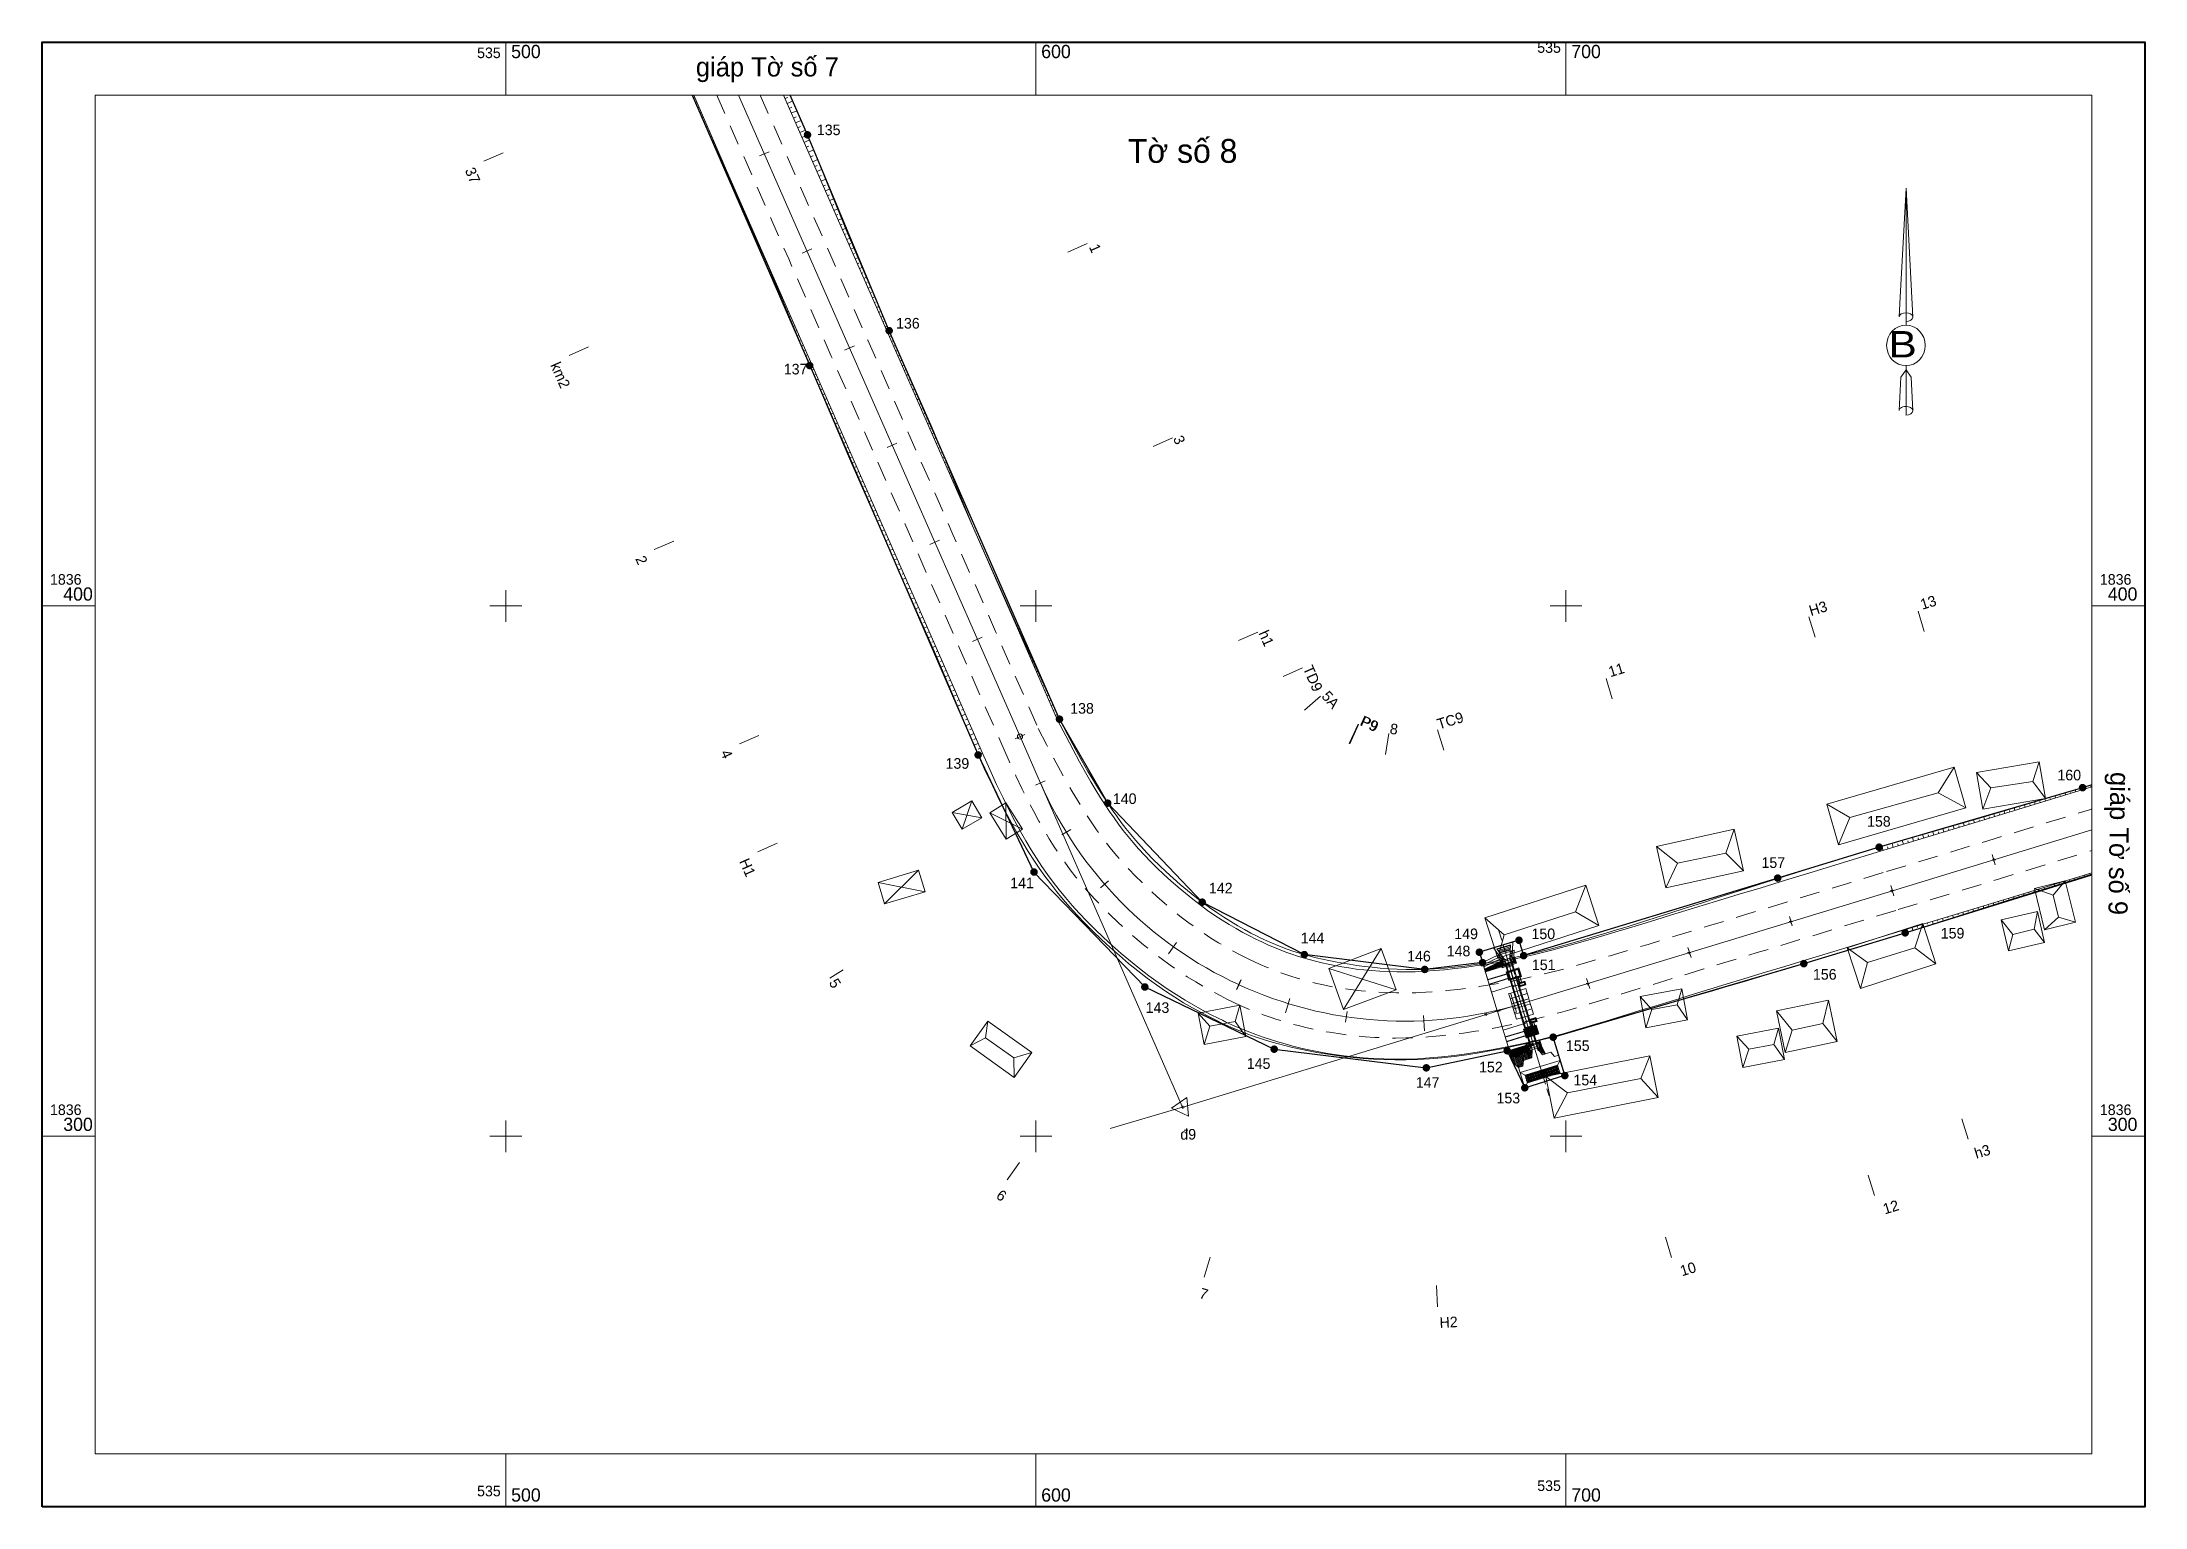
# Model space of a CAD drawing. Header units: metres. Extents: x 535413 to 535809, y 1836230 to 1836506.
import ezdxf
from ezdxf.enums import TextEntityAlignment as Align

# ---------------------------------------------------------------- set-up
doc = ezdxf.new("R2010")
doc.units = ezdxf.units.M
doc.header["$MEASUREMENT"] = 0
doc.linetypes.add('DGN Style 2', pattern=[6.2979, 3.77874, -2.51916])
doc.layers.get('0').update_dxf_attribs({"color": 1})
for name, color, linetype, lineweight in [('Level 19', 1, 'Continuous', 0), ('Level 2', 1, 'Continuous', 0), ('Level 3', 1, 'Continuous', 0), ('Level 31', 1, 'Continuous', 0), ('Level 32', 1, 'Continuous', 0), ('Level 37', 1, 'Continuous', 0), ('Level 38', 1, 'Continuous', 0), ('Level 39', 1, 'Continuous', 0), ('Level 4', 1, 'Continuous', 0), ('Level 42', 1, 'Continuous', 0), ('Level 43', 1, 'Continuous', 0), ('Level 44', 1, 'Continuous', 0), ('Level 45', 1, 'Continuous', 0), ('Level 5', 1, 'Continuous', 0), ('Level 51', 1, 'Continuous', 0), ('Level 62', 1, 'Continuous', 0), ('Level 63', 1, 'Continuous', 0), ('Level 8', 1, 'Continuous', 0), ('Level 9', 1, 'Continuous', 0)]:
    doc.layers.add(name, color=color, linetype=linetype, lineweight=lineweight)
doc.styles.add('Style-CHAR_FAST_FONT', font='CHAR_FAST_FONT.shx')
doc.styles.add('Style-ENGINEERING', font='ENGINEERING.shx')
doc.styles.add('Style-STANDARD', font='STANDARD.shx')

msp = doc.modelspace()

# ---------------------------------------------------------------- texts
at = {"layer": 'Level 19', "color": 7, "linetype": 'Continuous', "lineweight": 0, "style": 'Style-ENGINEERING'}
msp.add_text('D', height=0.00276, dxfattribs=at).set_placement((535560.73, 1836240.11), align=Align.MIDDLE_CENTER)
at = {"layer": 'Level 2', "color": 7, "linetype": 'Continuous', "lineweight": 0, "char_height": 2, "attachment_point": 1, "line_spacing_factor": 0.828316, "style": 'Style-CHAR_FAST_FONT'}
for s, insert, rotation in [('37\\P', (535494.06, 1836482.94), 293.707), ('1\\P', (535611.8, 1836468.52), 293.707), ('km2\\P', (535510.18, 1836446.23), 293.707), ('3\\P', (535627.66, 1836432.39), 293.707), ('2\\P', (535526.22, 1836409.72), 293.707), ('H3\\P', (535745.63, 1836399.99), 16.9547), ('13\\P', (535766.63, 1836401.18), 16.9547), ('h1\\P', (535643.79, 1836395.67), 293.707), ('TD9\\P', (535652.15, 1836389.06), 293.707), ('11\\P', (535707.78, 1836388.46), 16.9547), ('5A\\P', (535655.27, 1836384.2), 311.0485), ('P9\\P', (535661.8, 1836379.4), 335.3726), ('P9\\P', (535661.91, 1836379.35), 335.2892), ('TC9\\P', (535675.45, 1836378.6), 16.9547), ('8\\P', (535666.96, 1836377.89), 351.5001), ('4\\P', (535542.28, 1836373.15), 293.707), ('H1\\P', (535545.82, 1836352.65), 293.707), ('5\\P', (535562.58, 1836330), 301.7055), ('h3\\P', (535776.83, 1836297.65), 16.9547), ('6\\P', (535593.49, 1836290.08), 324.4787), ('12\\P', (535759.57, 1836287.17), 16.9547), ('10\\P', (535721.31, 1836275.5), 16.9547), ('7\\P', (535631.26, 1836271.46), 342.8981), ('H2\\P', (535676.1, 1836265.86), 2.7072)]:
    msp.add_mtext(s, dxfattribs=dict(at, insert=insert, rotation=rotation))
at = {"layer": 'Level 2', "color": 7, "linetype": 'Continuous', "lineweight": 0, "insert": (535627.24, 1836301.37), "char_height": 2, "attachment_point": 1, "line_spacing_factor": 0.828316, "style": 'Style-CHAR_FAST_FONT'}
msp.add_mtext('®9\\P', dxfattribs=at)
at = {"layer": 'Level 4', "color": 1, "linetype": 'Continuous', "lineweight": 0, "style": 'Style-CHAR_FAST_FONT'}
for s, p in [('135', (535560.91, 1836489.77)), ('136', (535575.85, 1836453.3)), ('137', (535554.67, 1836444.65)), ('138', (535608.7, 1836380.68)), ('139', (535585.19, 1836370.3)), ('160', (535794.94, 1836368.11)), ('140', (535616.75, 1836363.65)), ('158', (535759.03, 1836359.37)), ('157', (535739.11, 1836351.6)), ('141', (535597.39, 1836347.76)), ('142', (535634.87, 1836346.79)), ('149', (535681.16, 1836338.17)), ('150', (535695.72, 1836338.17)), ('159', (535772.93, 1836338.29)), ('144', (535652.19, 1836337.38)), ('146', (535672.27, 1836333.96)), ('148', (535679.73, 1836334.93)), ('151', (535695.8, 1836332.33)), ('156', (535748.82, 1836330.53)), ('143', (535622.94, 1836324.26)), ('155', (535702.22, 1836317.08)), ('145', (535642.02, 1836313.71)), ('147', (535673.9, 1836310.14)), ('152', (535685.83, 1836313.04)), ('154', (535703.64, 1836310.6)), ('153', (535689.12, 1836307.2))]:
    msp.add_text(s, height=2, dxfattribs=at).set_placement(p, align=Align.MIDDLE_CENTER)
at = {"layer": 'Level 63', "color": 7, "linetype": 'Continuous', "lineweight": 0, "style": 'Style-CHAR_FAST_FONT'}
for s, height, p in [('500', 2.5, (535501, 1836503.29)), ('600', 2.5, (535601, 1836503.29)), ('700', 2.5, (535701, 1836503.29)), ('1836', 2, (535414.01, 1836404)), ('400', 2.5, (535416.51, 1836401)), ('1836', 2, (535800.72, 1836404)), ('400', 2.5, (535802.22, 1836401)), ('1836', 2, (535414.01, 1836304)), ('300', 2.5, (535416.51, 1836301)), ('1836', 2, (535800.72, 1836304)), ('300', 2.5, (535802.22, 1836301)), ('500', 2.5, (535501, 1836231.11)), ('600', 2.5, (535601, 1836231.11)), ('700', 2.5, (535701, 1836231.11))]:
    msp.add_text(s, height=height, dxfattribs=at).set_placement(p)
for p in [(535699.04, 1836504.29), (535499.04, 1836503.29), (535499.04, 1836232.11), (535699.04, 1836233.11)]:
    msp.add_text('535', height=2, dxfattribs=at).set_placement(p, align=Align.RIGHT)
for s, height, p in [('gi%%184p T%%234 s%%232 7', 3.6, (535549.34, 1836503.44)), ('T%%234 s%%232 8', 4.5, (535627.68, 1836488.05))]:
    msp.add_text(s, height=height, dxfattribs=at).set_placement(p, align=Align.TOP_CENTER)
msp.add_text('gi%%184p T%%234 s%%232 9', height=3.6, rotation=269.1896, dxfattribs=at).set_placement((535806.12, 1836355.17), align=Align.TOP_CENTER)

# ---------------------------------------------------------------- blocks, each defined once
blk = doc.blocks.new('DDCT_1')
at = {"color": 0, "linetype": 'Continuous', "lineweight": 0}
for p, q in [((6.2, 0), (-6.2, 0)), ((0, -6.2), (0, 6.2))]:
    blk.add_line(p, q, dxfattribs=at)
blk = doc.blocks.new('BLOCK_')
at = {"color": 0, "linetype": 'ByBlock', "lineweight": 0}
blk.add_point((0, 0), dxfattribs=at)
blk = doc.blocks.new('KH_DIN')
at = {"color": 0, "linetype": 'Continuous', "lineweight": 0, "flags": 128}
blk.add_lwpolyline([(1.08, -1.83), (1.09, 1.71), (-1.99, -0.04)], close=True, dxfattribs=at)
blk.add_lwpolyline([(-0.05, 0, 1), (0.05, 0, 1)], format="xyb", close=True, dxfattribs=at)
at = {"color": 0, "linetype": 'Continuous', "lineweight": 0}
blk.add_blockref('BLOCK_', (0, 0), dxfattribs=at)
at = {"color": 0, "linetype": 'Continuous', "lineweight": 0, "style": 'Style-STANDARD', "flags": 1}
blk.add_attdef('xdata0', text='', height=1, rotation=114.6274, dxfattribs=at).set_placement((0, 0), align=Align.TOP_LEFT)
blk.add_attdef('xdata0', text='', height=1, rotation=114.6274, dxfattribs=at).set_placement((0, 0), align=Align.TOP_LEFT)
blk = doc.blocks.new('DWGLDR_1')
at = {"layer": 'Level 42', "color": 7, "linetype": 'Continuous', "lineweight": 0, "flags": 128}
blk.add_lwpolyline([(-1463, -1), (-1256, 0)], dxfattribs=at)
at = {"layer": 'Level 42', "color": 7, "linetype": 'Continuous', "lineweight": 0, "extrusion": (0, 0, -1)}
blk.add_solid([(1463, -1), (1413, -4), (1412, 4)], dxfattribs=at)
blk = doc.blocks.new('DWGLDR_2')
at = {"layer": 'Level 39', "color": 7, "linetype": 'Continuous', "lineweight": 0, "flags": 128}
blk.add_lwpolyline([(22, -168), (22, -128), (-237, -127)], dxfattribs=at)
at = {"layer": 'Level 39', "color": 7, "linetype": 'Continuous', "lineweight": 0}
blk.add_solid([(22, -168), (26, -150), (17, -150)], dxfattribs=at)
blk = doc.blocks.new('DWGLDR_3')
at = {"layer": 'Level 39', "color": 7, "linetype": 'Continuous', "lineweight": 0, "flags": 128}
blk.add_lwpolyline([(121, -169), (121, -128), (-138, -127)], dxfattribs=at)
at = {"layer": 'Level 39', "color": 7, "linetype": 'Continuous', "lineweight": 0}
blk.add_solid([(121, -169), (126, -150), (116, -150)], dxfattribs=at)
blk = doc.blocks.new('*U38')
at = {"layer": 'Level 51', "color": 7, "linetype": 'Continuous', "lineweight": 0}
for p, q in [((0.06, 50.72), (-2.51, 2.07)), ((0.06, 50.72), (3.13, -6.89)), ((0.06, 50.72), (3.13, -6.89)), ((0.06, 50.72), (3.13, -6.89)), ((0.06, -4.96), (0.06, 50.72)), ((-2.51, 2.07), (-3.01, -6.78)), ((0.06, -4.96), (0.06, -7.19)), ((0.06, -7.19), (0.06, -8.84)), ((0.06, -8.84), (0.06, -10.5)), ((0.06, -8.84), (0.06, -10.5)), ((0.06, -8.84), (0.06, -10.5)), ((3.13, -6.89), (3.13, -6.78)), ((-2.2, -33.64), (-2.51, -39.71)), ((0.06, -30.44), (-2.2, -33.64)), ((0.06, -30.44), (0.06, -28.55)), ((0.06, -30.44), (0.06, -28.55)), ((0.06, -30.44), (0.06, -28.55)), ((0.06, -30.44), (2.32, -33.64)), ((0.06, -30.44), (2.32, -33.64)), ((0.06, -30.44), (2.32, -33.64)), ((0.06, -46.78), (0.06, -30.44)), ((2.32, -33.64), (3.13, -48.71)), ((2.32, -33.64), (3.13, -48.71)), ((2.32, -33.64), (3.13, -48.71)), ((-2.51, -39.71), (-3.01, -48.51)), ((0.06, -46.78), (0.06, -48.97)), ((0.06, -48.97), (0.06, -50.64)), ((3.13, -48.71), (3.13, -48.51))]:
    blk.add_line(p, q, dxfattribs=at)
at = {"layer": 'Level 51', "color": 7, "linetype": 'Continuous', "lineweight": 0, "extrusion": (0, 0, -1)}
for centre, start_param, end_param in [((0.04, -6.9), 3.208733, 4.712389), ((0.04, -48.69), 3.792116, 4.712389), ((0.04, -48.69), 3.208907, 3.792116)]:
    blk.add_ellipse(centre, major_axis=(3.06, 0), ratio=0.632193, start_param=start_param, end_param=end_param, dxfattribs=at)
at = {"layer": 'Level 51', "color": 7, "linetype": 'Continuous', "lineweight": 0}
for centre, start_param, end_param in [((0.04, -6.9), 0.067141, 1.570796), ((0.04, -6.9), 4.712389, 6.283185), ((0.04, -48.69), 0.067141, 1.570796), ((0.04, -48.69), 4.712389, 6.283185)]:
    blk.add_ellipse(centre, major_axis=(3.06, 0), ratio=0.632193, start_param=start_param, end_param=end_param, dxfattribs=at)
blk.add_ellipse((0.04, -19.52), major_axis=(0, 9.03), ratio=0.956213, dxfattribs=at)
at = {"layer": 'Level 51', "color": 7, "linetype": 'Continuous', "lineweight": 0, "insert": (-1.42, -24.91), "char_height": 11.8046, "attachment_point": 8, "line_spacing_factor": 0.60241, "style": 'Style-CHAR_FAST_FONT'}
blk.add_mtext('\\H1.000000x;\\W1.194961;\\T1.000;B\\P', dxfattribs=at)
blk = doc.blocks.new('*U39')
at = {"layer": 'Level 44', "color": 7, "linetype": 'Continuous', "lineweight": 0}
blk.add_line((-6.49, -1.23), (7.29, 1.79), dxfattribs=at)
at = {"layer": 'Level 44', "color": 7, "linetype": 'Continuous', "lineweight": 0, "flags": 128}
blk.add_lwpolyline([(-8.91, -6.06), (10.62, -1.74), (8.9, 6.07), (-10.63, 1.75)], close=True, dxfattribs=at)
for points in [[(8.9, 6.07), (7.29, 1.79), (10.62, -1.74)], [(-10.63, 1.75), (-6.49, -1.23), (-8.91, -6.06)]]:
    blk.add_lwpolyline(points, dxfattribs=at)
blk = doc.blocks.new('*U40')
at = {"layer": 'Level 44', "color": 7, "linetype": 'Continuous', "lineweight": 0}
blk.add_line((-4.7, -0.54), (4.53, 0.86), dxfattribs=at)
at = {"layer": 'Level 44', "color": 7, "linetype": 'Continuous', "lineweight": 0, "flags": 128}
blk.add_lwpolyline([(6.76, 5.15), (-8.04, 2.74), (-6.75, -5.17), (8.05, -2.74)], close=True, dxfattribs=at)
for points in [[(6.76, 5.15), (4.53, 0.86), (8.05, -2.74)], [(-8.04, 2.74), (-4.7, -0.54), (-6.75, -5.17)]]:
    blk.add_lwpolyline(points, dxfattribs=at)
blk = doc.blocks.new('*U41')
at = {"layer": 'Level 44', "color": 7, "linetype": 'Continuous', "lineweight": 0}
blk.add_line((-2.25, -0.23), (2.5, 0.62), dxfattribs=at)
at = {"layer": 'Level 44', "color": 7, "linetype": 'Continuous', "lineweight": 0, "flags": 128}
blk.add_lwpolyline([(-4.48, 2.21), (-3.37, -3.68), (4.49, -2.21), (3.38, 3.69)], close=True, dxfattribs=at)
for points in [[(-4.48, 2.21), (-2.25, -0.23), (-3.37, -3.68)], [(3.38, 3.69), (2.5, 0.62), (4.49, -2.21)]]:
    blk.add_lwpolyline(points, dxfattribs=at)

# ---------------------------------------------------------------- hatches: boundary and pattern name
at = {"layer": 'Level 4', "linetype": 'Continuous', "lineweight": 0}
h = msp.add_hatch(color=7, dxfattribs=at)
edge = h.paths.add_edge_path()
edge.add_arc((535556.92, 1836488.83), 0.719, 270, 630)
h = msp.add_hatch(color=7, dxfattribs=at)
edge = h.paths.add_edge_path()
edge.add_arc((535572.31, 1836451.9), 0.719, 270, 630)
h = msp.add_hatch(color=7, dxfattribs=at)
edge = h.paths.add_edge_path()
edge.add_arc((535557.32, 1836445.32), 0.719, 270, 630)
h = msp.add_hatch(color=7, dxfattribs=at)
edge = h.paths.add_edge_path()
edge.add_arc((535604.45, 1836378.64), 0.719, 270, 630)
h = msp.add_hatch(color=7, dxfattribs=at)
edge = h.paths.add_edge_path()
edge.add_arc((535589.1, 1836371.9), 0.719, 270, 630)
h = msp.add_hatch(color=7, dxfattribs=at)
edge = h.paths.add_edge_path()
edge.add_arc((535613.54, 1836362.81), 0.719, 270, 630)
h = msp.add_hatch(color=7, dxfattribs=at)
edge = h.paths.add_edge_path()
edge.add_arc((535797.46, 1836365.73), 0.719, 270, 630)
h = msp.add_hatch(color=7, dxfattribs=at)
edge = h.paths.add_edge_path()
edge.add_arc((535759.07, 1836354.51), 0.719, 270, 630)
h = msp.add_hatch(color=7, dxfattribs=at)
edge = h.paths.add_edge_path()
edge.add_arc((535599.64, 1836349.83), 0.719, 270, 630)
h = msp.add_hatch(color=7, dxfattribs=at)
edge = h.paths.add_edge_path()
edge.add_arc((535739.94, 1836348.68), 0.719, 270, 630)
h = msp.add_hatch(color=7, dxfattribs=at)
edge = h.paths.add_edge_path()
edge.add_arc((535631.37, 1836344.14), 0.719, 270, 630)
h = msp.add_hatch(color=7, dxfattribs=at)
edge = h.paths.add_edge_path()
edge.add_arc((535763.99, 1836338.36), 0.719, 270, 630)
h = msp.add_hatch(color=7, dxfattribs=at)
edge = h.paths.add_edge_path()
edge.add_arc((535650.63, 1836334.25), 0.719, 270, 630)
h = msp.add_hatch(color=7, dxfattribs=at)
edge = h.paths.add_edge_path()
edge.add_arc((535683.66, 1836334.7), 0.719, 270, 630)
h = msp.add_hatch(color=7, dxfattribs=at)
edge = h.paths.add_edge_path()
edge.add_arc((535691.13, 1836336.96), 0.719, 270, 630)
h = msp.add_hatch(color=7, dxfattribs=at)
edge = h.paths.add_edge_path()
edge.add_arc((535673.35, 1836331.46), 0.719, 270, 630)
h = msp.add_hatch(color=7, dxfattribs=at)
edge = h.paths.add_edge_path()
edge.add_arc((535684.26, 1836332.74), 0.719, 270, 630)
h = msp.add_hatch(color=7, dxfattribs=at)
edge = h.paths.add_edge_path()
edge.add_arc((535692.01, 1836334.06), 0.719, 270, 630)
h = msp.add_hatch(color=7, dxfattribs=at)
edge = h.paths.add_edge_path()
edge.add_arc((535744.87, 1836332.55), 0.719, 270, 630)
h = msp.add_hatch(color=7, dxfattribs=at)
edge = h.paths.add_edge_path()
edge.add_arc((535620.55, 1836328.15), 0.719, 270, 630)
h = msp.add_hatch(color=7, dxfattribs=at)
edge = h.paths.add_edge_path()
edge.add_arc((535697.58, 1836318.68), 0.719, 270, 630)
h = msp.add_hatch(color=7, dxfattribs=at)
edge = h.paths.add_edge_path()
edge.add_arc((535644.95, 1836316.42), 0.719, 270, 630)
h = msp.add_hatch(color=7, dxfattribs=at)
edge = h.paths.add_edge_path()
edge.add_arc((535688.92, 1836316.12), 0.719, 270, 630)
h = msp.add_hatch(color=7, dxfattribs=at)
edge = h.paths.add_edge_path()
edge.add_arc((535673.65, 1836312.9), 0.719, 270, 630)
h = msp.add_hatch(color=7, dxfattribs=at)
edge = h.paths.add_edge_path()
edge.add_arc((535699.78, 1836311.44), 0.719, 270, 630)
h = msp.add_hatch(color=7, dxfattribs=at)
edge = h.paths.add_edge_path()
edge.add_arc((535692.23, 1836309.14), 0.719, 270, 630)

# ---------------------------------------------------------------- linework, layer by layer
at = {"layer": 'Level 19', "color": 7, "linetype": 'Continuous', "lineweight": 13}
msp.add_line((535422.51, 1836240.11), (535422.51, 1836309.24), dxfattribs=at)
at = {"layer": 'Level 2', "color": 7, "linetype": 'Continuous', "lineweight": 0}
for p, q in [((535535.63, 1836495.86), (535535.51, 1836495.81)), ((535536.03, 1836494.95), (535535.81, 1836494.85)), ((535536.43, 1836494.03), (535536.32, 1836493.98)), ((535552.65, 1836495.65), (535553.18, 1836495.88)), ((535553.05, 1836494.73), (535554.11, 1836495.2)), ((535553.45, 1836493.82), (535553.98, 1836494.05)), ((535536.83, 1836493.11), (535536.62, 1836493.02)), ((535537.24, 1836492.2), (535537.13, 1836492.15)), ((535537.64, 1836491.28), (535537.43, 1836491.19)), ((535538.04, 1836490.37), (535537.94, 1836490.32)), ((535553.86, 1836492.9), (535554.91, 1836493.37)), ((535554.26, 1836491.99), (535554.79, 1836492.22)), ((535554.66, 1836491.07), (535555.72, 1836491.54)), ((535555.06, 1836490.16), (535555.59, 1836490.39)), ((535555.46, 1836489.24), (535556.53, 1836489.71)), ((535538.44, 1836489.45), (535538.25, 1836489.37)), ((535538.84, 1836488.54), (535538.75, 1836488.49)), ((535539.25, 1836487.62), (535539.06, 1836487.54)), ((535539.65, 1836486.7), (535539.56, 1836486.67)), ((535540.05, 1836485.79), (535539.88, 1836485.71)), ((535549.67, 1836485.64), (535547.84, 1836484.84)), ((535555.87, 1836488.32), (535556.4, 1836488.56)), ((535556.27, 1836487.41), (535557.31, 1836487.87)), ((535556.67, 1836486.49), (535557.18, 1836486.72)), ((535557.07, 1836485.58), (535558.07, 1836486.02)), ((535499.51, 1836485.46), (535495.85, 1836483.85)), ((535540.45, 1836484.87), (535540.37, 1836484.84)), ((535540.85, 1836483.96), (535540.69, 1836483.89)), ((535541.26, 1836483.04), (535541.18, 1836483.01)), ((535541.66, 1836482.13), (535541.5, 1836482.06)), ((535557.47, 1836484.66), (535557.96, 1836484.88)), ((535557.88, 1836483.75), (535558.83, 1836484.16)), ((535558.28, 1836482.83), (535558.74, 1836483.03)), ((535558.68, 1836481.91), (535559.58, 1836482.31)), ((535542.06, 1836481.21), (535541.98, 1836481.18)), ((535542.46, 1836480.3), (535542.31, 1836480.23)), ((535542.86, 1836479.38), (535542.79, 1836479.35)), ((535543.27, 1836478.46), (535543.13, 1836478.4)), ((535559.08, 1836481), (535559.52, 1836481.19)), ((535559.48, 1836480.08), (535560.34, 1836480.46)), ((535559.89, 1836479.17), (535560.3, 1836479.35)), ((535560.29, 1836478.25), (535561.09, 1836478.61)), ((535543.67, 1836477.55), (535543.6, 1836477.52)), ((535544.07, 1836476.63), (535543.94, 1836476.57)), ((535544.47, 1836475.72), (535544.41, 1836475.69)), ((535544.88, 1836474.8), (535544.75, 1836474.75)), ((535545.28, 1836473.89), (535545.22, 1836473.86)), ((535560.69, 1836477.34), (535561.08, 1836477.51)), ((535561.09, 1836476.42), (535561.85, 1836476.75)), ((535561.49, 1836475.51), (535561.86, 1836475.67)), ((535561.9, 1836474.59), (535562.61, 1836474.9)), ((535562.3, 1836473.67), (535562.64, 1836473.82)), ((535545.68, 1836472.97), (535545.56, 1836472.92)), ((535546.08, 1836472.06), (535546.02, 1836472.03)), ((535546.48, 1836471.14), (535546.37, 1836471.09)), ((535546.89, 1836470.22), (535546.83, 1836470.2)), ((535562.7, 1836472.76), (535563.36, 1836473.05)), ((535563.1, 1836471.84), (535563.42, 1836471.98)), ((535563.51, 1836470.93), (535564.12, 1836471.2)), ((535563.91, 1836470.01), (535564.2, 1836470.14)), ((535547.29, 1836469.31), (535547.18, 1836469.26)), ((535547.69, 1836468.39), (535547.64, 1836468.37)), ((535548.09, 1836467.48), (535548, 1836467.44)), ((535548.49, 1836466.56), (535548.45, 1836466.54)), ((535557.71, 1836467.33), (535555.88, 1836466.53)), ((535564.31, 1836469.1), (535564.89, 1836469.35)), ((535564.71, 1836468.18), (535565, 1836468.31)), ((535565.11, 1836467.26), (535565.67, 1836467.51)), ((535565.52, 1836466.35), (535565.79, 1836466.47)), ((535606.04, 1836466.71), (535609.7, 1836468.32)), ((535548.9, 1836465.65), (535548.81, 1836465.61)), ((535549.3, 1836464.73), (535549.26, 1836464.71)), ((535549.7, 1836463.81), (535549.62, 1836463.78)), ((535550.1, 1836462.9), (535550.05, 1836462.88)), ((535550.5, 1836461.98), (535550.39, 1836461.93)), ((535565.92, 1836465.43), (535566.46, 1836465.67)), ((535566.32, 1836464.52), (535566.58, 1836464.63)), ((535566.72, 1836463.6), (535567.24, 1836463.83)), ((535567.12, 1836462.69), (535567.38, 1836462.8)), ((535567.53, 1836461.77), (535568.02, 1836461.99)), ((535550.91, 1836461.07), (535550.84, 1836461.04)), ((535551.31, 1836460.15), (535551.16, 1836460.09)), ((535551.71, 1836459.24), (535551.63, 1836459.2)), ((535552.11, 1836458.32), (535551.93, 1836458.24)), ((535567.93, 1836460.86), (535568.17, 1836460.96)), ((535568.33, 1836459.94), (535568.8, 1836460.15)), ((535568.73, 1836459.02), (535568.96, 1836459.13)), ((535569.13, 1836458.11), (535569.59, 1836458.31)), ((535552.51, 1836457.41), (535552.41, 1836457.36)), ((535552.92, 1836456.49), (535552.7, 1836456.39)), ((535553.32, 1836455.57), (535553.2, 1836455.52)), ((535553.72, 1836454.66), (535553.47, 1836454.55)), ((535569.54, 1836457.19), (535569.76, 1836457.29)), ((535569.94, 1836456.28), (535570.37, 1836456.47)), ((535570.34, 1836455.36), (535570.55, 1836455.45)), ((535570.74, 1836454.45), (535571.15, 1836454.63)), ((535554.12, 1836453.74), (535553.99, 1836453.68)), ((535554.52, 1836452.83), (535554.24, 1836452.7)), ((535554.93, 1836451.91), (535554.78, 1836451.85)), ((535555.33, 1836451), (535555.01, 1836450.86)), ((535555.73, 1836450.08), (535555.56, 1836450.01)), ((535571.14, 1836453.53), (535571.34, 1836453.62)), ((535571.55, 1836452.61), (535571.94, 1836452.79)), ((535571.95, 1836451.7), (535572.14, 1836451.78)), ((535572.35, 1836450.78), (535572.73, 1836450.95)), ((535572.75, 1836449.87), (535572.94, 1836449.95)), ((535515.59, 1836448.84), (535511.93, 1836447.23)), ((535556.13, 1836449.16), (535555.78, 1836449.01)), ((535556.53, 1836448.25), (535556.35, 1836448.17)), ((535556.94, 1836447.33), (535556.55, 1836447.16)), ((535557.34, 1836446.42), (535557.14, 1836446.33)), ((535565.75, 1836449.02), (535563.92, 1836448.22)), ((535573.15, 1836448.95), (535573.54, 1836449.12)), ((535573.56, 1836448.04), (535573.75, 1836448.12)), ((535573.96, 1836447.12), (535574.35, 1836447.29)), ((535574.36, 1836446.21), (535574.56, 1836446.29)), ((535557.74, 1836445.5), (535557.32, 1836445.32)), ((535558.14, 1836444.59), (535557.93, 1836444.49)), ((535558.55, 1836443.67), (535558.11, 1836443.48)), ((535558.95, 1836442.76), (535558.73, 1836442.66)), ((535574.76, 1836445.29), (535575.16, 1836445.46)), ((535575.16, 1836444.37), (535575.36, 1836444.46)), ((535575.57, 1836443.46), (535575.97, 1836443.63)), ((535575.97, 1836442.54), (535576.17, 1836442.63)), ((535559.35, 1836441.84), (535558.9, 1836441.64)), ((535559.75, 1836440.92), (535559.52, 1836440.82)), ((535560.15, 1836440.01), (535559.69, 1836439.81)), ((535560.56, 1836439.09), (535560.32, 1836438.99)), ((535560.96, 1836438.18), (535560.48, 1836437.97)), ((535576.37, 1836441.63), (535576.77, 1836441.8)), ((535576.77, 1836440.71), (535576.98, 1836440.8)), ((535577.18, 1836439.8), (535577.58, 1836439.98)), ((535577.58, 1836438.88), (535577.78, 1836438.97)), ((535577.98, 1836437.97), (535578.39, 1836438.15)), ((535561.36, 1836437.26), (535561.12, 1836437.16)), ((535561.76, 1836436.35), (535561.27, 1836436.13)), ((535562.16, 1836435.43), (535561.92, 1836435.32)), ((535562.57, 1836434.51), (535562.07, 1836434.3)), ((535578.38, 1836437.05), (535578.59, 1836437.14)), ((535578.78, 1836436.13), (535579.2, 1836436.32)), ((535579.19, 1836435.22), (535579.39, 1836435.31)), ((535579.59, 1836434.3), (535580.01, 1836434.49)), ((535562.97, 1836433.6), (535562.71, 1836433.49)), ((535563.37, 1836432.68), (535562.86, 1836432.46)), ((535563.77, 1836431.77), (535563.51, 1836431.65)), ((535564.17, 1836430.85), (535563.65, 1836430.62)), ((535573.79, 1836430.71), (535571.96, 1836429.9)), ((535579.99, 1836433.39), (535580.2, 1836433.48)), ((535580.39, 1836432.47), (535580.79, 1836432.65)), ((535580.79, 1836431.56), (535580.98, 1836431.64)), ((535581.2, 1836430.64), (535581.56, 1836430.8)), ((535622.12, 1836430.09), (535625.78, 1836431.69)), ((535564.58, 1836429.94), (535564.31, 1836429.82)), ((535564.98, 1836429.02), (535564.44, 1836428.78)), ((535565.38, 1836428.11), (535565.11, 1836427.99)), ((535565.78, 1836427.19), (535565.23, 1836426.95)), ((535566.18, 1836426.27), (535565.91, 1836426.15)), ((535581.6, 1836429.72), (535581.77, 1836429.8)), ((535582, 1836428.81), (535582.32, 1836428.95)), ((535582.4, 1836427.89), (535582.55, 1836427.96)), ((535582.8, 1836426.98), (535583.09, 1836427.1)), ((535566.59, 1836425.36), (535566.03, 1836425.12)), ((535566.99, 1836424.44), (535566.71, 1836424.32)), ((535567.39, 1836423.53), (535566.84, 1836423.28)), ((535567.79, 1836422.61), (535567.51, 1836422.49)), ((535583.21, 1836426.06), (535583.34, 1836426.12)), ((535583.61, 1836425.15), (535583.85, 1836425.25)), ((535584.01, 1836424.23), (535584.12, 1836424.28)), ((535584.41, 1836423.32), (535584.61, 1836423.4)), ((535584.81, 1836422.4), (535584.9, 1836422.44)), ((535568.19, 1836421.7), (535567.64, 1836421.45)), ((535568.6, 1836420.78), (535568.32, 1836420.66)), ((535569, 1836419.87), (535568.44, 1836419.62)), ((535569.4, 1836418.95), (535569.12, 1836418.83)), ((535585.22, 1836421.48), (535585.38, 1836421.55)), ((535585.62, 1836420.57), (535585.69, 1836420.6)), ((535586.02, 1836419.65), (535586.14, 1836419.71)), ((535586.42, 1836418.74), (535586.47, 1836418.76)), ((535569.8, 1836418.03), (535569.24, 1836417.79)), ((535570.2, 1836417.12), (535569.92, 1836417)), ((535570.61, 1836416.2), (535570.05, 1836415.96)), ((535571.01, 1836415.29), (535570.73, 1836415.16)), ((535571.41, 1836414.37), (535570.85, 1836414.12)), ((535586.82, 1836417.82), (535586.9, 1836417.86)), ((535587.23, 1836416.91), (535587.26, 1836416.92)), ((535587.63, 1836415.99), (535587.67, 1836416.01)), ((535588.03, 1836415.07), (535588.04, 1836415.08)), ((535531.68, 1836412.21), (535528.01, 1836410.61)), ((535571.81, 1836413.46), (535571.53, 1836413.33)), ((535572.22, 1836412.54), (535571.65, 1836412.29)), ((535572.62, 1836411.62), (535572.33, 1836411.5)), ((535573.02, 1836410.71), (535572.45, 1836410.46)), ((535581.84, 1836412.4), (535580, 1836411.59)), ((535588.43, 1836414.16), (535588.46, 1836414.17)), ((535588.83, 1836413.24), (535588.85, 1836413.25)), ((535589.24, 1836412.33), (535589.27, 1836412.34)), ((535589.64, 1836411.41), (535589.66, 1836411.42)), ((535590.04, 1836410.5), (535590.09, 1836410.52)), ((535573.42, 1836409.79), (535573.14, 1836409.67)), ((535573.82, 1836408.88), (535573.25, 1836408.63)), ((535574.23, 1836407.96), (535573.94, 1836407.84)), ((535574.63, 1836407.05), (535574.06, 1836406.8)), ((535590.44, 1836409.58), (535590.47, 1836409.59)), ((535590.85, 1836408.67), (535590.9, 1836408.69)), ((535591.25, 1836407.75), (535591.28, 1836407.76)), ((535591.65, 1836406.83), (535591.71, 1836406.86)), ((535575.03, 1836406.13), (535574.75, 1836406.01)), ((535575.43, 1836405.22), (535574.86, 1836404.97)), ((535575.83, 1836404.3), (535575.55, 1836404.17)), ((535576.24, 1836403.38), (535575.67, 1836403.13)), ((535576.64, 1836402.47), (535576.35, 1836402.34)), ((535592.05, 1836405.92), (535592.09, 1836405.93)), ((535592.45, 1836405), (535592.53, 1836405.04)), ((535592.86, 1836404.09), (535592.89, 1836404.1)), ((535593.26, 1836403.17), (535593.34, 1836403.21)), ((535577.04, 1836401.55), (535576.47, 1836401.3)), ((535577.44, 1836400.64), (535577.16, 1836400.51)), ((535577.84, 1836399.72), (535577.28, 1836399.47)), ((535578.25, 1836398.81), (535577.96, 1836398.68)), ((535593.66, 1836402.26), (535593.7, 1836402.28)), ((535594.06, 1836401.34), (535594.15, 1836401.38)), ((535594.46, 1836400.43), (535594.51, 1836400.45)), ((535594.87, 1836399.51), (535594.97, 1836399.55)), ((535595.27, 1836398.59), (535595.32, 1836398.62)), ((535767.57, 1836395.19), (535766.41, 1836399.02)), ((535578.65, 1836397.89), (535578.08, 1836397.64)), ((535579.05, 1836396.97), (535578.77, 1836396.85)), ((535579.45, 1836396.06), (535578.88, 1836395.81)), ((535579.85, 1836395.14), (535579.57, 1836395.02)), ((535595.67, 1836397.68), (535595.78, 1836397.73)), ((535596.07, 1836396.76), (535596.13, 1836396.79)), ((535596.47, 1836395.85), (535596.6, 1836395.9)), ((535596.88, 1836394.93), (535596.95, 1836394.96)), ((535638.2, 1836393.46), (535641.87, 1836395.07)), ((535746.98, 1836394.14), (535745.82, 1836397.97)), ((535580.26, 1836394.23), (535579.69, 1836393.98)), ((535580.66, 1836393.31), (535580.37, 1836393.19)), ((535581.06, 1836392.4), (535580.49, 1836392.15)), ((535581.46, 1836391.48), (535581.18, 1836391.36)), ((535581.86, 1836390.57), (535581.3, 1836390.32)), ((535589.88, 1836394.08), (535588.05, 1836393.28)), ((535597.28, 1836394.02), (535597.43, 1836394.08)), ((535597.68, 1836393.1), (535597.76, 1836393.14)), ((535598.08, 1836392.18), (535598.26, 1836392.26)), ((535598.48, 1836391.27), (535598.58, 1836391.31)), ((535598.89, 1836390.35), (535599.09, 1836390.44)), ((535582.27, 1836389.65), (535581.98, 1836389.52)), ((535582.67, 1836388.73), (535582.08, 1836388.47)), ((535583.07, 1836387.82), (535582.77, 1836387.69)), ((535583.47, 1836386.9), (535582.86, 1836386.63)), ((535599.29, 1836389.44), (535599.39, 1836389.48)), ((535599.69, 1836388.52), (535599.92, 1836388.62)), ((535600.09, 1836387.61), (535600.21, 1836387.66)), ((535600.49, 1836386.69), (535600.74, 1836386.8)), ((535646.63, 1836386.71), (535650.29, 1836388.32)), ((535583.87, 1836385.99), (535583.56, 1836385.85)), ((535584.28, 1836385.07), (535583.64, 1836384.79)), ((535584.68, 1836384.16), (535584.35, 1836384.01)), ((535585.08, 1836383.24), (535584.42, 1836382.95)), ((535600.9, 1836385.78), (535601.03, 1836385.83)), ((535601.3, 1836384.86), (535601.57, 1836384.98)), ((535601.7, 1836383.94), (535601.84, 1836384.01)), ((535602.1, 1836383.03), (535602.4, 1836383.16)), ((535650.66, 1836380.35), (535653.68, 1836382.97)), ((535708.72, 1836382.48), (535707.56, 1836386.3)), ((535585.48, 1836382.32), (535585.15, 1836382.18)), ((535585.89, 1836381.41), (535585.2, 1836381.11)), ((535586.29, 1836380.49), (535585.94, 1836380.34)), ((535586.69, 1836379.58), (535585.98, 1836379.27)), ((535587.09, 1836378.66), (535586.73, 1836378.5)), ((535602.5, 1836382.11), (535602.66, 1836382.18)), ((535602.91, 1836381.2), (535603.23, 1836381.34)), ((535603.31, 1836380.28), (535603.47, 1836380.35)), ((535603.71, 1836379.37), (535604.05, 1836379.52)), ((535547.76, 1836375.59), (535544.1, 1836373.98)), ((535587.49, 1836377.75), (535586.76, 1836377.42)), ((535587.9, 1836376.83), (535587.52, 1836376.67)), ((535588.3, 1836375.92), (535587.54, 1836375.58)), ((535588.7, 1836375), (535588.31, 1836374.83)), ((535597.92, 1836375.78), (535596.08, 1836374.97)), ((535597.92, 1836375.77), (535596.09, 1836374.97)), ((535659.1, 1836374.04), (535660.77, 1836377.68)), ((535659.21, 1836373.99), (535660.88, 1836377.62)), ((535665.96, 1836371.98), (535666.55, 1836375.93)), ((535676.95, 1836372.79), (535675.78, 1836376.61)), ((535589.1, 1836374.08), (535588.32, 1836373.74)), ((535589.91, 1836372.25), (535589.1, 1836371.9)), ((535589.5, 1836373.17), (535589.11, 1836372.99)), ((535601.76, 1836367.01), (535599.93, 1836366.21)), ((535788.52, 1836362.63), (535788.39, 1836363.04)), ((535789.48, 1836362.92), (535789.41, 1836363.13)), ((535790.43, 1836363.22), (535790.31, 1836363.61)), ((535791.39, 1836363.51), (535791.33, 1836363.7)), ((535792.35, 1836363.8), (535792.23, 1836364.18)), ((535793.3, 1836364.09), (535793.25, 1836364.28)), ((535794.26, 1836364.38), (535794.15, 1836364.75)), ((535795.21, 1836364.67), (535795.16, 1836364.85)), ((535796.17, 1836364.97), (535796.07, 1836365.31)), ((535797.13, 1836365.26), (535797.08, 1836365.43)), ((535798.08, 1836365.55), (535797.98, 1836365.89)), ((535799.04, 1836365.84), (535798.99, 1836366.01)), ((535775.13, 1836358.55), (535774.96, 1836359.09)), ((535776.08, 1836358.84), (535776, 1836359.11)), ((535777.04, 1836359.13), (535776.88, 1836359.65)), ((535778, 1836359.43), (535777.92, 1836359.68)), ((535778.95, 1836359.72), (535778.8, 1836360.21)), ((535779.91, 1836360.01), (535779.84, 1836360.25)), ((535780.87, 1836360.3), (535780.72, 1836360.77)), ((535781.82, 1836360.59), (535781.75, 1836360.83)), ((535782.78, 1836360.88), (535782.64, 1836361.34)), ((535783.74, 1836361.17), (535783.67, 1836361.4)), ((535784.69, 1836361.47), (535784.56, 1836361.91)), ((535785.65, 1836361.76), (535785.58, 1836361.98)), ((535786.61, 1836362.05), (535786.48, 1836362.48)), ((535787.56, 1836362.34), (535787.5, 1836362.55)), ((535551.22, 1836355.27), (535547.56, 1836353.66)), ((535606.56, 1836357.87), (535604.86, 1836356.82)), ((535761.74, 1836354.47), (535761.51, 1836355.21)), ((535762.69, 1836354.76), (535762.58, 1836355.12)), ((535763.65, 1836355.05), (535763.43, 1836355.77)), ((535764.61, 1836355.34), (535764.5, 1836355.69)), ((535765.56, 1836355.63), (535765.35, 1836356.32)), ((535766.52, 1836355.93), (535766.42, 1836356.26)), ((535767.48, 1836356.22), (535767.27, 1836356.88)), ((535768.43, 1836356.51), (535768.33, 1836356.83)), ((535769.39, 1836356.8), (535769.2, 1836357.43)), ((535770.34, 1836357.09), (535770.25, 1836357.4)), ((535771.3, 1836357.38), (535771.12, 1836357.98)), ((535772.26, 1836357.68), (535772.17, 1836357.97)), ((535773.21, 1836357.97), (535773.04, 1836358.54)), ((535774.17, 1836358.26), (535774.09, 1836358.54)), ((535759.82, 1836353.88), (535759.59, 1836354.66)), ((535760.78, 1836354.18), (535760.66, 1836354.55)), ((535780.4, 1836353.1), (535780.99, 1836351.19)), ((535613.71, 1836348.17), (535612.2, 1836346.86)), ((535761.27, 1836347.27), (535761.86, 1836345.36)), ((535761.27, 1836347.27), (535761.86, 1836345.36)), ((535790.16, 1836346.93), (535790.25, 1836346.63)), ((535791.12, 1836347.22), (535791.16, 1836347.07)), ((535792.07, 1836347.51), (535792.16, 1836347.22)), ((535793.03, 1836347.8), (535793.07, 1836347.66)), ((535793.99, 1836348.1), (535794.07, 1836347.82)), ((535794.94, 1836348.39), (535794.98, 1836348.25)), ((535795.9, 1836348.68), (535795.98, 1836348.42)), ((535796.85, 1836348.97), (535796.89, 1836348.84)), ((535797.81, 1836349.26), (535797.89, 1836349.02)), ((535798.77, 1836349.55), (535798.8, 1836349.44)), ((535609.79, 1836346.24), (535627.68, 1836305.5)), ((535776.77, 1836342.85), (535776.89, 1836342.43)), ((535777.72, 1836343.14), (535777.79, 1836342.93)), ((535778.68, 1836343.43), (535778.8, 1836343.03)), ((535779.64, 1836343.72), (535779.7, 1836343.53)), ((535780.59, 1836344.01), (535780.71, 1836343.63)), ((535781.55, 1836344.3), (535781.61, 1836344.12)), ((535782.51, 1836344.6), (535782.62, 1836344.23)), ((535783.46, 1836344.89), (535783.52, 1836344.71)), ((535784.42, 1836345.18), (535784.53, 1836344.83)), ((535785.38, 1836345.47), (535785.43, 1836345.3)), ((535786.33, 1836345.76), (535786.43, 1836345.43)), ((535787.29, 1836346.05), (535787.34, 1836345.89)), ((535788.25, 1836346.35), (535788.34, 1836346.03)), ((535789.2, 1836346.64), (535789.25, 1836346.48)), ((535742.14, 1836341.44), (535742.68, 1836339.68)), ((535764.33, 1836339.05), (535764.41, 1836338.79)), ((535765.29, 1836339.35), (535765.45, 1836338.82)), ((535766.25, 1836339.64), (535766.32, 1836339.38)), ((535767.2, 1836339.93), (535767.36, 1836339.42)), ((535768.16, 1836340.22), (535768.24, 1836339.97)), ((535769.12, 1836340.51), (535769.27, 1836340.02)), ((535770.07, 1836340.8), (535770.15, 1836340.56)), ((535771.03, 1836341.1), (535771.17, 1836340.62)), ((535771.98, 1836341.39), (535772.06, 1836341.16)), ((535772.94, 1836341.68), (535773.08, 1836341.22)), ((535773.9, 1836341.97), (535773.97, 1836341.75)), ((535774.85, 1836342.26), (535774.99, 1836341.83)), ((535775.81, 1836342.55), (535775.88, 1836342.34)), ((535626.52, 1836336.54), (535625, 1836334.41)), ((535723.01, 1836335.61), (535723.6, 1836333.69)), ((535563.67, 1836331.38), (535561.12, 1836329.8)), ((535638.68, 1836329.5), (535637.85, 1836327.68)), ((535638.72, 1836329.48), (535637.89, 1836327.66)), ((535703.88, 1836329.77), (535704.47, 1836327.86)), ((535647.9, 1836325.97), (535647.07, 1836323.28)), ((535658.72, 1836323.51), (535658.42, 1836321.54)), ((535691.24, 1836325.92), (535691.82, 1836324)), ((535673.15, 1836322.78), (535673.3, 1836319.9)), ((535627.67, 1836305.47), (535613.98, 1836301.48)), ((535627.68, 1836305.51), (535627.69, 1836305.5)), ((535627.68, 1836305.51), (535627.69, 1836305.5)), ((535774.69, 1836303.27), (535775.86, 1836299.44)), ((535596.89, 1836295.03), (535594.57, 1836291.77)), ((535757.02, 1836292.65), (535758.18, 1836288.83)), ((535718.75, 1836280.99), (535719.92, 1836277.16)), ((535632.9, 1836277.23), (535631.72, 1836273.41)), ((535675.56, 1836271.84), (535675.75, 1836267.85))]:
    msp.add_line(p, q, dxfattribs=at)
at = {"layer": 'Level 2', "color": 7, "linetype": 'Continuous', "lineweight": 0, "flags": 128}
for points in [[(535535.17, 1836496.29), (535541.5, 1836482.06), (535549.62, 1836463.78), (535557.32, 1836445.32), (535565.23, 1836426.95), (535573.25, 1836408.63), (535581.3, 1836390.32), (535589.1, 1836371.9)], [(535535.44, 1836496.29), (535541.66, 1836482.13), (535549.7, 1836463.81), (535557.74, 1836445.5), (535565.78, 1836427.19), (535573.82, 1836408.88), (535581.86, 1836390.57), (535589.91, 1836372.25)], [(535604.1, 1836378.49), (535596.06, 1836396.8), (535588.02, 1836415.11), (535579.97, 1836433.42), (535571.93, 1836451.73), (535563.89, 1836470.05), (535555.85, 1836488.36), (535552.37, 1836496.29)], [(535553.62, 1836496.29), (535556.92, 1836488.83), (535564.48, 1836470.31), (535572.31, 1836451.9), (535580.4, 1836433.61), (535588.03, 1836415.12), (535596.17, 1836396.85), (535604.45, 1836378.64)], [(535604.45, 1836378.64), (535606.02, 1836375.66), (535607.42, 1836373.06), (535608.67, 1836370.79), (535609.8, 1836368.81), (535610.84, 1836367.07), (535611.79, 1836365.52), (535612.68, 1836364.12), (535613.54, 1836362.81), (535614.39, 1836361.56), (535615.24, 1836360.36), (535616.1, 1836359.18), (535616.97, 1836358.03), (535617.88, 1836356.89), (535618.84, 1836355.75), (535619.85, 1836354.61), (535620.93, 1836353.45), (535622.08, 1836352.26), (535623.29, 1836351.06), (535624.56, 1836349.85), (535625.88, 1836348.65), (535627.23, 1836347.47), (535628.6, 1836346.32), (535629.99, 1836345.2), (535631.37, 1836344.14), (535632.75, 1836343.13), (535634.11, 1836342.19), (535635.45, 1836341.3), (535636.77, 1836340.47), (535638.07, 1836339.7), (535639.34, 1836338.98), (535640.57, 1836338.32), (535641.77, 1836337.71), (535642.32, 1836337.44)], [(535604.1, 1836378.49), (535605.64, 1836375.49), (535607.02, 1836372.87), (535608.25, 1836370.59), (535609.36, 1836368.59), (535610.38, 1836366.83), (535611.32, 1836365.26), (535612.21, 1836363.84), (535613.06, 1836362.51), (535613.91, 1836361.25), (535614.75, 1836360.03), (535615.61, 1836358.84), (535616.49, 1836357.67), (535617.4, 1836356.52), (535618.36, 1836355.37), (535619.38, 1836354.21), (535620.46, 1836353.03), (535621.62, 1836351.83), (535622.84, 1836350.61), (535624.12, 1836349.39), (535625.45, 1836348.17), (535626.81, 1836346.98), (535628.19, 1836345.81), (535629.59, 1836344.68), (535630.99, 1836343.61), (535632.38, 1836342.6), (535633.75, 1836341.65), (535635.11, 1836340.76), (535636.45, 1836339.93), (535637.76, 1836339.16), (535639.05, 1836338.44), (535640.3, 1836337.77), (535641.51, 1836337.16), (535642.07, 1836336.89)], [(535589.1, 1836371.9), (535590.52, 1836368.79), (535591.85, 1836365.99), (535593.1, 1836363.46), (535594.27, 1836361.17), (535595.39, 1836359.08), (535596.47, 1836357.16), (535597.52, 1836355.37), (535598.55, 1836353.7), (535599.58, 1836352.09), (535600.63, 1836350.54), (535601.69, 1836349.04), (535602.79, 1836347.57), (535603.93, 1836346.11), (535605.14, 1836344.66), (535606.41, 1836343.2), (535607.77, 1836341.71), (535609.23, 1836340.2), (535610.76, 1836338.66), (535612.37, 1836337.11), (535614.03, 1836335.58), (535615.74, 1836334.07), (535617.48, 1836332.59), (535619.23, 1836331.17), (535620.99, 1836329.81), (535622.74, 1836328.54), (535624.47, 1836327.35), (535626.18, 1836326.23), (535627.87, 1836325.19), (535629.53, 1836324.22), (535631.15, 1836323.33), (535632.72, 1836322.5), (535634.26, 1836321.74), (535634.97, 1836321.4)], [(535589.9, 1836372.26), (535591.29, 1836369.14), (535592.59, 1836366.33), (535593.8, 1836363.79), (535594.95, 1836361.49), (535596.04, 1836359.4), (535597.08, 1836357.48), (535598.1, 1836355.7), (535599.11, 1836354.02), (535600.11, 1836352.42), (535601.13, 1836350.87), (535602.17, 1836349.37), (535603.25, 1836347.9), (535604.37, 1836346.44), (535605.56, 1836345), (535606.82, 1836343.54), (535608.17, 1836342.06), (535609.61, 1836340.56), (535611.14, 1836339.03), (535612.74, 1836337.5), (535614.39, 1836335.98), (535616.09, 1836334.48), (535617.82, 1836333.02), (535619.57, 1836331.61), (535621.32, 1836330.27), (535623.06, 1836329.01), (535624.78, 1836327.82), (535626.48, 1836326.71), (535628.15, 1836325.67), (535629.8, 1836324.7), (535631.4, 1836323.8), (535632.96, 1836322.97), (535634.48, 1836322.2), (535635.18, 1836321.87)], [(535759.07, 1836354.51), (535778.29, 1836360.05), (535797.46, 1836365.73), (535799.22, 1836366.27)], [(535799.22, 1836365.89), (535797.57, 1836365.39), (535778.44, 1836359.56), (535759.31, 1836353.73)], [(535642.07, 1836336.89), (535642.73, 1836336.57), (535643.87, 1836336.05), (535644.98, 1836335.57), (535646.08, 1836335.13), (535647.17, 1836334.72), (535648.25, 1836334.33), (535649.34, 1836333.97), (535650.45, 1836333.63), (535651.58, 1836333.31), (535652.74, 1836333), (535653.92, 1836332.7), (535655.14, 1836332.43), (535656.4, 1836332.17), (535657.69, 1836331.94), (535659.03, 1836331.73), (535660.42, 1836331.54), (535661.85, 1836331.37), (535663.34, 1836331.23), (535664.88, 1836331.12), (535666.47, 1836331.05), (535668.11, 1836331), (535669.81, 1836331), (535671.55, 1836331.03), (535673.35, 1836331.11), (535675.2, 1836331.24), (535677.09, 1836331.4), (535679.01, 1836331.61), (535680.94, 1836331.85), (535682.87, 1836332.12), (535684.79, 1836332.41), (535686.68, 1836332.73), (535688.52, 1836333.08), (535690.32, 1836333.44), (535692.08, 1836333.81), (535693.82, 1836334.21), (535695.57, 1836334.64), (535697.34, 1836335.09), (535699.15, 1836335.58), (535701.02, 1836336.09), (535702.97, 1836336.65), (535705.01, 1836337.24), (535707.17, 1836337.87), (535709.43, 1836338.54), (535711.81, 1836339.26), (535714.32, 1836340.02), (535716.95, 1836340.82), (535719.72, 1836341.66), (535722.64, 1836342.55), (535725.72, 1836343.49), (535729.04, 1836344.5), (535732.7, 1836345.62), (535736.79, 1836346.86), (535741.4, 1836348.27), (535746.63, 1836349.86), (535752.56, 1836351.67), (535759.31, 1836353.73)], [(535642.32, 1836337.44), (535642.98, 1836337.12), (535644.11, 1836336.61), (535645.21, 1836336.13), (535646.29, 1836335.7), (535647.37, 1836335.29), (535648.45, 1836334.92), (535649.53, 1836334.58), (535650.63, 1836334.25), (535651.75, 1836333.95), (535652.9, 1836333.66), (535654.08, 1836333.39), (535655.29, 1836333.13), (535656.54, 1836332.89), (535657.82, 1836332.66), (535659.15, 1836332.44), (535660.53, 1836332.23), (535661.95, 1836332.04), (535663.43, 1836331.86), (535664.95, 1836331.71), (535666.53, 1836331.58), (535668.15, 1836331.49), (535669.83, 1836331.43), (535671.57, 1836331.42), (535673.35, 1836331.46), (535675.19, 1836331.55), (535677.07, 1836331.69), (535678.98, 1836331.87), (535680.91, 1836332.1), (535682.83, 1836332.36), (535684.74, 1836332.65), (535686.62, 1836332.97), (535688.46, 1836333.32), (535690.25, 1836333.68), (535692.01, 1836334.06), (535693.75, 1836334.47), (535695.49, 1836334.9), (535697.26, 1836335.36), (535699.07, 1836335.85), (535700.93, 1836336.37), (535702.88, 1836336.93), (535704.93, 1836337.52), (535707.08, 1836338.16), (535709.34, 1836338.84), (535711.72, 1836339.57), (535714.22, 1836340.34), (535716.84, 1836341.17), (535719.61, 1836342.05), (535722.51, 1836342.98), (535725.57, 1836343.98), (535728.87, 1836345.06), (535732.51, 1836346.24), (535736.58, 1836347.55), (535741.17, 1836349.01), (535746.39, 1836350.64), (535752.32, 1836352.47), (535759.07, 1836354.51)], [(535763.83, 1836338.9), (535782.96, 1836344.73), (535799.22, 1836349.69)], [(535763.99, 1836338.36), (535783.07, 1836344.38), (535799.22, 1836349.43)], [(535635.18, 1836321.87), (535635.98, 1836321.48), (535637.4, 1836320.83), (535638.79, 1836320.23), (535640.16, 1836319.68), (535641.52, 1836319.16), (535642.88, 1836318.68), (535644.25, 1836318.23), (535645.63, 1836317.81), (535647.04, 1836317.4), (535648.49, 1836317.01), (535649.97, 1836316.64), (535651.5, 1836316.3), (535653.07, 1836315.98), (535654.69, 1836315.69), (535656.36, 1836315.42), (535658.1, 1836315.18), (535659.9, 1836314.98), (535661.76, 1836314.8), (535663.68, 1836314.67), (535665.66, 1836314.58), (535667.71, 1836314.54), (535669.83, 1836314.56), (535672.01, 1836314.63), (535674.25, 1836314.76), (535676.55, 1836314.96), (535678.89, 1836315.22), (535681.25, 1836315.54), (535683.6, 1836315.89), (535685.93, 1836316.29), (535688.21, 1836316.71), (535690.42, 1836317.15), (535692.53, 1836317.61), (535694.52, 1836318.07), (535696.43, 1836318.54), (535698.28, 1836319.03), (535700.09, 1836319.52), (535701.89, 1836320.04), (535703.71, 1836320.58), (535705.57, 1836321.14), (535707.51, 1836321.73), (535709.55, 1836322.35), (535711.7, 1836323.01), (535713.96, 1836323.7), (535716.33, 1836324.42), (535718.84, 1836325.18), (535721.47, 1836325.99), (535724.24, 1836326.83), (535727.16, 1836327.72), (535730.24, 1836328.66), (535733.56, 1836329.67), (535737.22, 1836330.79), (535741.31, 1836332.04), (535745.92, 1836333.44), (535751.15, 1836335.04), (535757.08, 1836336.85), (535763.83, 1836338.9)], [(535634.97, 1836321.4), (535635.77, 1836321.03), (535637.2, 1836320.39), (535638.61, 1836319.8), (535640, 1836319.27), (535641.37, 1836318.77), (535642.74, 1836318.31), (535644.12, 1836317.89), (535645.52, 1836317.49), (535646.95, 1836317.11), (535648.41, 1836316.75), (535649.9, 1836316.41), (535651.44, 1836316.1), (535653.02, 1836315.81), (535654.65, 1836315.54), (535656.34, 1836315.29), (535658.08, 1836315.06), (535659.88, 1836314.86), (535661.75, 1836314.69), (535663.67, 1836314.55), (535665.66, 1836314.45), (535667.72, 1836314.41), (535669.83, 1836314.41), (535672.01, 1836314.47), (535674.26, 1836314.6), (535676.56, 1836314.8), (535678.9, 1836315.06), (535681.27, 1836315.38), (535683.62, 1836315.74), (535685.95, 1836316.15), (535688.23, 1836316.58), (535690.44, 1836317.03), (535692.55, 1836317.5), (535694.55, 1836317.97), (535696.46, 1836318.45), (535698.3, 1836318.94), (535700.11, 1836319.44), (535701.91, 1836319.96), (535703.74, 1836320.49), (535705.61, 1836321.04), (535707.55, 1836321.62), (535709.6, 1836322.21), (535711.75, 1836322.84), (535714.02, 1836323.49), (535716.41, 1836324.18), (535718.92, 1836324.9), (535721.57, 1836325.66), (535724.35, 1836326.47), (535727.28, 1836327.32), (535730.37, 1836328.23), (535733.7, 1836329.21), (535737.37, 1836330.3), (535741.46, 1836331.52), (535746.08, 1836332.91), (535751.31, 1836334.5), (535757.25, 1836336.3), (535763.99, 1836338.36)]]:
    msp.add_lwpolyline(points, dxfattribs=at)
at = {"layer": 'Level 2', "color": 7, "linetype": 'Continuous', "lineweight": 0}
msp.add_circle((535597, 1836375.37), 0.5, dxfattribs=at)
for p in [(535597, 1836375.37), (535597, 1836375.37), (535600.85, 1836366.61), (535600.85, 1836366.61), (535605.71, 1836357.35), (535605.71, 1836357.35), (535612.96, 1836347.51), (535612.96, 1836347.51), (535761.57, 1836346.31), (535761.57, 1836346.31), (535742.44, 1836340.48), (535742.44, 1836340.48), (535625.94, 1836335.72), (535625.94, 1836335.72), (535723.3, 1836334.65), (535723.3, 1836334.65), (535638.26, 1836328.59), (535638.26, 1836328.59), (535638.3, 1836328.57), (535638.3, 1836328.57), (535704.17, 1836328.82), (535704.17, 1836328.82), (535647.6, 1836325.02), (535647.6, 1836325.02), (535691.53, 1836324.96), (535691.53, 1836324.96), (535658.57, 1836322.53), (535658.57, 1836322.53), (535673.2, 1836321.79), (535673.2, 1836321.79)]:
    msp.add_point(p, dxfattribs=at)
at = {"layer": 'Level 3', "color": 7, "linetype": 'Continuous', "lineweight": 0}
for p, q in [((535543.9, 1836496.29), (535597, 1836375.37)), ((535597, 1836375.37), (535600.85, 1836366.61)), ((535600.85, 1836366.61), (535627.68, 1836305.5)), ((535761.57, 1836346.31), (535799.22, 1836357.79)), ((535691.53, 1836324.96), (535761.57, 1836346.31)), ((535691.53, 1836324.96), (535627.69, 1836305.5))]:
    msp.add_line(p, q, dxfattribs=at)
for centre, start, end in [((535669.52, 1836396.77), 203.707, 245.3726), ((535669.66, 1836396.7), 245.2561, 286.9547)]:
    msp.add_arc(centre, 75, start, end, dxfattribs=at)
at = {"layer": 'Level 31', "color": 7, "linetype": 'Continuous', "lineweight": 0}
for p, q in [((535689.27, 1836332.37), (535689.15, 1836332.77)), ((535689.27, 1836332.37), (535689.15, 1836332.77)), ((535693.9, 1836317.36), (535693.91, 1836317.35)), ((535693.9, 1836317.36), (535693.91, 1836317.35))]:
    msp.add_line(p, q, dxfattribs=at)
at = {"layer": 'Level 32', "color": 7, "linetype": 'Continuous', "lineweight": 0}
for p, q in [((535687.89, 1836331.95), (535687.58, 1836332.95)), ((535687.89, 1836331.95), (535687.58, 1836332.95)), ((535688.08, 1836332.01), (535687.77, 1836333.04)), ((535688.08, 1836332.01), (535687.77, 1836333.04)), ((535688.27, 1836332.07), (535687.95, 1836333.12)), ((535688.27, 1836332.07), (535687.95, 1836333.12)), ((535688.46, 1836332.13), (535688.34, 1836332.53)), ((535688.46, 1836332.13), (535688.34, 1836332.53)), ((535688.65, 1836332.18), (535688.53, 1836332.59)), ((535688.65, 1836332.18), (535688.53, 1836332.59)), ((535688.84, 1836332.24), (535688.72, 1836332.64)), ((535688.84, 1836332.24), (535688.72, 1836332.64)), ((535689.04, 1836332.3), (535688.91, 1836332.7)), ((535689.04, 1836332.3), (535688.91, 1836332.7)), ((535689.23, 1836332.36), (535689.1, 1836332.76)), ((535689.23, 1836332.36), (535689.1, 1836332.76)), ((535689.31, 1836316.18), (535690.04, 1836313.77)), ((535689.31, 1836316.18), (535690.04, 1836313.77)), ((535689.34, 1836316.19), (535690.09, 1836313.73)), ((535689.34, 1836316.19), (535690.09, 1836313.73)), ((535689.44, 1836316.23), (535689.8, 1836315.04)), ((535689.44, 1836316.23), (535689.8, 1836315.04)), ((535689.54, 1836316.25), (535690.36, 1836313.53)), ((535689.54, 1836316.25), (535690.36, 1836313.53)), ((535689.63, 1836316.28), (535690.03, 1836314.97)), ((535689.63, 1836316.28), (535690.03, 1836314.97)), ((535689.73, 1836316.31), (535690.63, 1836313.33)), ((535689.73, 1836316.31), (535690.63, 1836313.33)), ((535689.82, 1836316.34), (535690.26, 1836314.9)), ((535689.82, 1836316.34), (535690.26, 1836314.9)), ((535689.92, 1836316.36), (535690.9, 1836313.13)), ((535689.92, 1836316.36), (535690.9, 1836313.13)), ((535690.01, 1836316.4), (535690.49, 1836314.83)), ((535690.01, 1836316.4), (535690.49, 1836314.83)), ((535690.11, 1836316.42), (535691.16, 1836312.99)), ((535690.11, 1836316.42), (535691.16, 1836312.99)), ((535690.2, 1836316.46), (535690.69, 1836314.85)), ((535690.2, 1836316.46), (535690.69, 1836314.85)), ((535690.3, 1836316.48), (535691.35, 1836313.05)), ((535690.3, 1836316.48), (535691.35, 1836313.05)), ((535690.4, 1836316.51), (535690.88, 1836314.91)), ((535690.4, 1836316.51), (535690.88, 1836314.91)), ((535690.49, 1836316.54), (535691.54, 1836313.11)), ((535690.49, 1836316.54), (535691.54, 1836313.11)), ((535690.59, 1836316.57), (535691.08, 1836314.97)), ((535690.59, 1836316.57), (535691.08, 1836314.97)), ((535690.68, 1836316.6), (535691.73, 1836313.17)), ((535690.68, 1836316.6), (535691.73, 1836313.17)), ((535690.78, 1836316.63), (535691.27, 1836315.03)), ((535690.78, 1836316.63), (535691.27, 1836315.03)), ((535690.87, 1836316.66), (535691.87, 1836313.39)), ((535690.87, 1836316.66), (535691.87, 1836313.39)), ((535690.97, 1836316.69), (535691.42, 1836315.23)), ((535690.97, 1836316.69), (535691.42, 1836315.23)), ((535691.07, 1836316.71), (535691.93, 1836313.88)), ((535691.07, 1836316.71), (535691.93, 1836313.88)), ((535691.16, 1836316.75), (535691.54, 1836315.49)), ((535691.16, 1836316.75), (535691.54, 1836315.49)), ((535691.26, 1836316.77), (535692.01, 1836314.3)), ((535691.26, 1836316.77), (535692.01, 1836314.3)), ((535691.35, 1836316.81), (535691.67, 1836315.76)), ((535691.35, 1836316.81), (535691.69, 1836315.68)), ((535691.35, 1836316.81), (535691.67, 1836315.76)), ((535691.35, 1836316.81), (535691.69, 1836315.68)), ((535691.45, 1836316.83), (535692.09, 1836314.72)), ((535691.45, 1836316.83), (535692.2, 1836314.36)), ((535691.45, 1836316.83), (535692.09, 1836314.72)), ((535691.45, 1836316.83), (535692.2, 1836314.36)), ((535691.54, 1836316.86), (535691.8, 1836316.03)), ((535691.54, 1836316.86), (535691.89, 1836315.74)), ((535691.54, 1836316.86), (535691.8, 1836316.03)), ((535691.54, 1836316.86), (535691.89, 1836315.74)), ((535691.64, 1836316.89), (535692.16, 1836315.2)), ((535691.64, 1836316.89), (535692.4, 1836314.41)), ((535691.64, 1836316.89), (535692.16, 1836315.2)), ((535691.64, 1836316.89), (535692.4, 1836314.41)), ((535691.73, 1836316.92), (535691.93, 1836316.29)), ((535691.73, 1836316.92), (535692.08, 1836315.8)), ((535691.73, 1836316.92), (535691.93, 1836316.29)), ((535691.73, 1836316.92), (535692.08, 1836315.8)), ((535691.83, 1836316.95), (535692.22, 1836315.67)), ((535691.83, 1836316.95), (535692.59, 1836314.47)), ((535691.83, 1836316.95), (535692.22, 1836315.67)), ((535691.83, 1836316.95), (535692.59, 1836314.47)), ((535691.93, 1836316.98), (535692.05, 1836316.56)), ((535691.93, 1836316.98), (535692.27, 1836315.86)), ((535691.93, 1836316.98), (535692.05, 1836316.56)), ((535691.93, 1836316.98), (535692.27, 1836315.86)), ((535692.02, 1836317.01), (535692.28, 1836316.15)), ((535692.02, 1836317.01), (535692.78, 1836314.53)), ((535692.02, 1836317.01), (535692.28, 1836316.15)), ((535692.02, 1836317.01), (535692.78, 1836314.53)), ((535692.12, 1836317.04), (535692.18, 1836316.83)), ((535692.12, 1836317.04), (535692.46, 1836315.92)), ((535692.12, 1836317.04), (535692.18, 1836316.83)), ((535692.12, 1836317.04), (535692.46, 1836315.92)), ((535692.21, 1836317.06), (535692.35, 1836316.62)), ((535692.21, 1836317.06), (535692.97, 1836314.59)), ((535692.21, 1836317.06), (535692.35, 1836316.62)), ((535692.21, 1836317.06), (535692.97, 1836314.59)), ((535692.31, 1836317.1), (535692.65, 1836315.97)), ((535692.31, 1836317.1), (535692.65, 1836315.97)), ((535692.32, 1836316.48), (535692.34, 1836316.41)), ((535692.32, 1836316.48), (535692.34, 1836316.41)), ((535692.41, 1836317.12), (535693.16, 1836314.65)), ((535692.41, 1836317.12), (535693.16, 1836314.65)), ((535692.42, 1836317.09), (535692.42, 1836317.07)), ((535692.42, 1836317.09), (535692.42, 1836317.07)), ((535692.5, 1836317.16), (535692.82, 1836316.11)), ((535692.5, 1836317.16), (535692.82, 1836316.11)), ((535692.6, 1836317.18), (535693.22, 1836315.13)), ((535692.6, 1836317.18), (535693.22, 1836315.13)), ((535692.69, 1836317.21), (535692.93, 1836316.44)), ((535692.69, 1836317.21), (535692.93, 1836316.44)), ((535692.79, 1836317.24), (535693.25, 1836315.72)), ((535692.79, 1836317.24), (535693.25, 1836315.72)), ((535692.88, 1836317.27), (535693.04, 1836316.76)), ((535692.88, 1836317.27), (535693.04, 1836316.76)), ((535692.98, 1836317.3), (535693.1, 1836316.9)), ((535692.98, 1836317.3), (535693.1, 1836316.9)), ((535693.08, 1836317.3), (535693.11, 1836317.21)), ((535693.08, 1836317.3), (535693.11, 1836317.21)), ((535693.16, 1836315.01), (535693.57, 1836315.13)), ((535693.16, 1836315.01), (535693.57, 1836315.13)), ((535693.17, 1836317.36), (535693.29, 1836316.96)), ((535693.17, 1836317.36), (535693.29, 1836316.96)), ((535693.17, 1836315.49), (535693.59, 1836315.62)), ((535693.17, 1836315.49), (535693.59, 1836315.62)), ((535693.17, 1836315.25), (535693.58, 1836315.38)), ((535693.17, 1836315.25), (535693.58, 1836315.38)), ((535693.17, 1836315.14), (535693.58, 1836315.27)), ((535693.17, 1836315.14), (535693.58, 1836315.27)), ((535693.18, 1836315.58), (535693.59, 1836315.71)), ((535693.18, 1836315.58), (535693.59, 1836315.71)), ((535693.18, 1836315.35), (535693.59, 1836315.48)), ((535693.18, 1836315.35), (535693.59, 1836315.48)), ((535693.19, 1836315.78), (535693.6, 1836315.91)), ((535693.19, 1836315.78), (535693.6, 1836315.91)), ((535693.19, 1836315.69), (535693.6, 1836315.81)), ((535693.19, 1836315.69), (535693.6, 1836315.81)), ((535693.2, 1836315.98), (535693.61, 1836316.1)), ((535693.2, 1836315.98), (535693.61, 1836316.1)), ((535693.2, 1836315.89), (535693.61, 1836316.02)), ((535693.2, 1836315.89), (535693.61, 1836316.02)), ((535693.21, 1836316.17), (535693.62, 1836316.29)), ((535693.21, 1836316.17), (535693.62, 1836316.29)), ((535693.21, 1836316.07), (535693.62, 1836316.2)), ((535693.21, 1836316.07), (535693.62, 1836316.2)), ((535693.28, 1836317.36), (535693.3, 1836317.27)), ((535693.28, 1836317.36), (535693.3, 1836317.27)), ((535693.36, 1836317.41), (535693.48, 1836317.01)), ((535693.36, 1836317.41), (535693.48, 1836317.01)), ((535693.47, 1836317.41), (535693.49, 1836317.33)), ((535693.47, 1836317.41), (535693.49, 1836317.33)), ((535693.56, 1836317.44), (535693.68, 1836317.07)), ((535693.56, 1836317.44), (535693.68, 1836317.07)), ((535693.66, 1836317.47), (535693.68, 1836317.39)), ((535693.66, 1836317.47), (535693.68, 1836317.39)), ((535693.75, 1836317.5), (535693.87, 1836317.13)), ((535693.75, 1836317.5), (535693.87, 1836317.13)), ((535694.84, 1836317.79), (535694.47, 1836317.68)), ((535694.84, 1836317.79), (535694.47, 1836317.68)), ((535694.93, 1836317.76), (535694.48, 1836317.62)), ((535694.93, 1836317.76), (535694.48, 1836317.62)), ((535694.9, 1836317.68), (535694.5, 1836317.56)), ((535694.9, 1836317.68), (535694.5, 1836317.56)), ((535694.89, 1836317.64), (535694.51, 1836317.53)), ((535694.89, 1836317.64), (535694.51, 1836317.53)), ((535694.86, 1836317.57), (535694.52, 1836317.47)), ((535694.86, 1836317.57), (535694.52, 1836317.47)), ((535694.84, 1836317.52), (535694.54, 1836317.42)), ((535694.84, 1836317.52), (535694.54, 1836317.42)), ((535694.95, 1836317.82), (535694.83, 1836317.79)), ((535694.95, 1836317.82), (535694.83, 1836317.79)), ((535694.84, 1836317.52), (535695.07, 1836316.77)), ((535694.84, 1836317.52), (535695.07, 1836316.77)), ((535695.1, 1836316.78), (535694.86, 1836317.57)), ((535695.1, 1836316.78), (535694.86, 1836317.57)), ((535694.89, 1836317.64), (535695.15, 1836316.79)), ((535694.89, 1836317.64), (535695.15, 1836316.79)), ((535695.17, 1836316.8), (535694.9, 1836317.68)), ((535695.17, 1836316.8), (535694.9, 1836317.68)), ((535695.22, 1836316.81), (535694.93, 1836317.76)), ((535695.22, 1836316.81), (535694.93, 1836317.76)), ((535695.26, 1836316.83), (535694.95, 1836317.82)), ((535695.26, 1836316.83), (535694.95, 1836317.82)), ((535690.13, 1836313.69), (535690.05, 1836313.74)), ((535690.13, 1836313.69), (535690.05, 1836313.74)), ((535693.15, 1836314.87), (535693.56, 1836314.99)), ((535693.15, 1836314.87), (535693.56, 1836314.99)), ((535693.15, 1836314.74), (535693.56, 1836314.87)), ((535693.15, 1836314.74), (535693.56, 1836314.87))]:
    msp.add_line(p, q, dxfattribs=at)
msp.add_point((535692.31, 1836317.1), dxfattribs=at)
msp.add_point((535692.31, 1836317.1), dxfattribs=at)
at = {"layer": 'Level 37', "color": 7, "linetype": 'Continuous', "lineweight": 0}
for p, q in [((535687.02, 1836323.68), (535683.66, 1836334.7)), ((535687.02, 1836323.68), (535684.26, 1836332.74)), ((535686.54, 1836323.53), (535687.02, 1836323.68)), ((535686.54, 1836323.53), (535687.02, 1836323.68)), ((535687.56, 1836323.65), (535686.54, 1836323.53)), ((535687.56, 1836323.65), (535686.54, 1836323.53)), ((535687.07, 1836323.51), (535687.56, 1836323.65)), ((535687.07, 1836323.51), (535687.56, 1836323.65)), ((535687.07, 1836323.51), (535689.42, 1836315.83)), ((535687.07, 1836323.51), (535689.42, 1836315.83))]:
    msp.add_line(p, q, dxfattribs=at)
at = {"layer": 'Level 38', "color": 7, "linetype": 'Continuous', "lineweight": 0}
for p, q in [((535696.14, 1836309.84), (535688.15, 1836336.06)), ((535696.14, 1836309.84), (535688.15, 1836336.06)), ((535687.28, 1836334.19), (535684.26, 1836332.74)), ((535687.28, 1836334.19), (535684.26, 1836332.74)), ((535687.54, 1836333.85), (535684.38, 1836332.34)), ((535687.54, 1836333.85), (535684.38, 1836332.34)), ((535687.8, 1836333.51), (535684.5, 1836331.94)), ((535687.8, 1836333.51), (535684.5, 1836331.94)), ((535688.05, 1836333.17), (535684.63, 1836331.53)), ((535688.05, 1836333.17), (535684.63, 1836331.53)), ((535690.43, 1836328.55), (535685.95, 1836327.18)), ((535690.43, 1836328.55), (535685.95, 1836327.18)), ((535692.62, 1836321.37), (535688.14, 1836320.01)), ((535692.62, 1836321.37), (535688.14, 1836320.01)), ((535693.79, 1836317.55), (535689.31, 1836316.18)), ((535693.79, 1836317.55), (535689.31, 1836316.18)), ((535695.44, 1836316.89), (535694.59, 1836316.63)), ((535695.44, 1836316.89), (535694.59, 1836316.63)), ((535694.94, 1836318.06), (535694.94, 1836318.07)), ((535694.94, 1836318.06), (535694.94, 1836318.07))]:
    msp.add_line(p, q, dxfattribs=at)
at = {"layer": 'Level 39', "color": 7, "linetype": 'Continuous', "lineweight": 0}
for p, q in [((535689.49, 1836336), (535687.07, 1836335.26)), ((535689.49, 1836336), (535687.07, 1836335.26)), ((535689.47, 1836335.72), (535687.24, 1836335.03)), ((535689.47, 1836335.72), (535687.24, 1836335.03)), ((535689.46, 1836335.46), (535687.39, 1836334.83)), ((535689.46, 1836335.46), (535687.39, 1836334.83)), ((535689.45, 1836335.28), (535687.5, 1836334.68)), ((535689.45, 1836335.28), (535687.5, 1836334.68)), ((535689.44, 1836335.12), (535687.59, 1836334.56)), ((535689.44, 1836335.12), (535687.59, 1836334.56)), ((535689.89, 1836334.9), (535689.48, 1836334.77)), ((535689.89, 1836334.9), (535689.48, 1836334.77)), ((535689.9, 1836335.01), (535689.49, 1836334.88)), ((535689.9, 1836335.01), (535689.49, 1836334.88)), ((535684.89, 1836331.16), (535684.76, 1836331.59)), ((535684.89, 1836331.16), (535684.76, 1836331.59)), ((535685.02, 1836331.08), (535684.85, 1836331.64)), ((535685.02, 1836331.08), (535684.85, 1836331.64)), ((535685.08, 1836331.22), (535684.94, 1836331.68)), ((535685.08, 1836331.22), (535684.94, 1836331.68)), ((535685.21, 1836331.13), (535685.03, 1836331.72)), ((535685.21, 1836331.13), (535685.03, 1836331.72)), ((535685.27, 1836331.28), (535685.12, 1836331.77)), ((535685.27, 1836331.28), (535685.12, 1836331.77)), ((535685.4, 1836331.19), (535685.21, 1836331.81)), ((535685.4, 1836331.19), (535685.21, 1836331.81)), ((535685.46, 1836331.34), (535685.3, 1836331.85)), ((535685.46, 1836331.34), (535685.3, 1836331.85)), ((535685.59, 1836331.25), (535685.39, 1836331.9)), ((535685.59, 1836331.25), (535685.39, 1836331.9)), ((535685.65, 1836331.4), (535685.49, 1836331.94)), ((535685.65, 1836331.4), (535685.49, 1836331.94)), ((535685.78, 1836331.31), (535685.58, 1836331.99)), ((535685.78, 1836331.31), (535685.58, 1836331.99)), ((535685.84, 1836331.46), (535685.67, 1836332.03)), ((535685.84, 1836331.46), (535685.67, 1836332.03)), ((535685.97, 1836331.37), (535685.76, 1836332.07)), ((535685.97, 1836331.37), (535685.76, 1836332.07)), ((535686.03, 1836331.51), (535685.85, 1836332.12)), ((535686.03, 1836331.51), (535685.85, 1836332.12)), ((535686.17, 1836331.43), (535685.94, 1836332.16)), ((535686.17, 1836331.43), (535685.94, 1836332.16)), ((535686.23, 1836331.57), (535686.03, 1836332.2)), ((535686.23, 1836331.57), (535686.03, 1836332.2)), ((535686.36, 1836331.48), (535686.12, 1836332.25)), ((535686.36, 1836331.48), (535686.12, 1836332.25)), ((535686.42, 1836331.63), (535686.22, 1836332.29)), ((535686.42, 1836331.63), (535686.22, 1836332.29)), ((535686.55, 1836331.54), (535686.31, 1836332.34)), ((535686.55, 1836331.54), (535686.31, 1836332.34)), ((535686.61, 1836331.69), (535686.4, 1836332.38)), ((535686.61, 1836331.69), (535686.4, 1836332.38)), ((535686.74, 1836331.6), (535686.49, 1836332.42)), ((535686.74, 1836331.6), (535686.49, 1836332.42)), ((535686.8, 1836331.75), (535686.58, 1836332.47)), ((535686.8, 1836331.75), (535686.58, 1836332.47)), ((535686.93, 1836331.66), (535686.67, 1836332.51)), ((535686.93, 1836331.66), (535686.67, 1836332.51)), ((535686.99, 1836331.81), (535686.76, 1836332.55)), ((535686.99, 1836331.81), (535686.76, 1836332.55)), ((535687.12, 1836331.72), (535686.85, 1836332.6)), ((535687.12, 1836331.72), (535686.85, 1836332.6)), ((535687.18, 1836331.86), (535686.95, 1836332.64)), ((535687.18, 1836331.86), (535686.95, 1836332.64)), ((535687.31, 1836331.78), (535687.04, 1836332.69)), ((535687.31, 1836331.78), (535687.04, 1836332.69)), ((535687.37, 1836331.92), (535687.13, 1836332.73)), ((535687.37, 1836331.92), (535687.13, 1836332.73)), ((535687.51, 1836331.83), (535687.22, 1836332.77)), ((535687.51, 1836331.83), (535687.22, 1836332.77)), ((535687.27, 1836334.21), (535687.69, 1836334.33)), ((535687.27, 1836334.21), (535687.69, 1836334.33)), ((535687.56, 1836331.98), (535687.31, 1836332.82)), ((535687.56, 1836331.98), (535687.31, 1836332.82)), ((535687.34, 1836334.12), (535687.75, 1836334.24)), ((535687.34, 1836334.12), (535687.75, 1836334.24)), ((535687.4, 1836334.04), (535687.81, 1836334.16)), ((535687.4, 1836334.04), (535687.81, 1836334.16)), ((535687.7, 1836331.89), (535687.4, 1836332.86)), ((535687.7, 1836331.89), (535687.4, 1836332.86)), ((535687.76, 1836332.04), (535687.49, 1836332.9)), ((535687.76, 1836332.04), (535687.49, 1836332.9)), ((535687.95, 1836332.1), (535687.67, 1836332.99)), ((535687.95, 1836332.1), (535687.67, 1836332.99)), ((535687.76, 1836333.56), (535688.17, 1836333.68)), ((535687.76, 1836333.56), (535688.17, 1836333.68)), ((535687.82, 1836333.48), (535688.23, 1836333.61)), ((535687.82, 1836333.48), (535688.23, 1836333.61)), ((535687.87, 1836333.41), (535688.29, 1836333.53)), ((535687.87, 1836333.41), (535688.29, 1836333.53)), ((535688.14, 1836332.16), (535687.88, 1836333)), ((535688.14, 1836332.16), (535687.88, 1836333)), ((535687.93, 1836333.34), (535688.34, 1836333.46)), ((535687.93, 1836333.34), (535688.34, 1836333.46)), ((535688.33, 1836332.21), (535688.15, 1836332.8)), ((535688.33, 1836332.21), (535688.15, 1836332.8)), ((535688.52, 1836332.27), (535688.46, 1836332.47)), ((535688.52, 1836332.27), (535688.46, 1836332.47)), ((535688.71, 1836332.33), (535688.65, 1836332.53)), ((535688.71, 1836332.33), (535688.65, 1836332.53)), ((535688.9, 1836332.39), (535688.84, 1836332.59)), ((535688.9, 1836332.39), (535688.84, 1836332.59)), ((535689.1, 1836332.45), (535689.03, 1836332.65)), ((535689.1, 1836332.45), (535689.03, 1836332.65)), ((535690.03, 1836333.04), (535689.15, 1836332.77)), ((535690.03, 1836333.04), (535689.15, 1836332.77)), ((535690.09, 1836333.01), (535689.16, 1836332.73)), ((535690.09, 1836333.01), (535689.16, 1836332.73)), ((535690.15, 1836332.97), (535689.18, 1836332.67)), ((535690.15, 1836332.97), (535689.18, 1836332.67)), ((535690.21, 1836332.93), (535689.19, 1836332.62)), ((535690.21, 1836332.93), (535689.19, 1836332.62)), ((535689.84, 1836333.92), (535689.43, 1836333.8)), ((535689.84, 1836333.92), (535689.43, 1836333.8)), ((535689.85, 1836334.1), (535689.44, 1836333.98)), ((535689.85, 1836334.1), (535689.44, 1836333.98)), ((535689.85, 1836334.01), (535689.44, 1836333.89)), ((535689.85, 1836334.01), (535689.44, 1836333.89)), ((535689.86, 1836334.2), (535689.45, 1836334.07)), ((535689.86, 1836334.2), (535689.45, 1836334.07)), ((535689.89, 1836334.8), (535689.48, 1836334.67)), ((535689.89, 1836334.8), (535689.48, 1836334.67)), ((535690.29, 1836332.88), (535689.86, 1836332.75)), ((535690.29, 1836332.88), (535689.86, 1836332.75)), ((535690.09, 1836333.01), (535689.87, 1836333.73)), ((535690.09, 1836333.01), (535689.87, 1836333.73)), ((535690.38, 1836332.83), (535689.89, 1836332.68)), ((535690.38, 1836332.83), (535689.89, 1836332.68)), ((535689.92, 1836333.75), (535690.15, 1836332.97)), ((535689.92, 1836333.75), (535690.15, 1836332.97)), ((535690.22, 1836332.92), (535689.96, 1836333.76)), ((535690.22, 1836332.92), (535689.96, 1836333.76)), ((535690.02, 1836333.78), (535690.29, 1836332.88)), ((535690.02, 1836333.78), (535690.29, 1836332.88)), ((535690.08, 1836333.79), (535690.37, 1836332.83)), ((535690.08, 1836333.79), (535690.37, 1836332.83)), ((535692.28, 1836320.04), (535692.29, 1836320.07)), ((535692.28, 1836320.04), (535692.29, 1836320.07)), ((535692.3, 1836319.94), (535692.33, 1836320)), ((535692.3, 1836319.94), (535692.33, 1836320)), ((535692.32, 1836319.85), (535692.33, 1836319.86)), ((535692.32, 1836319.85), (535692.33, 1836319.86)), ((535692.33, 1836320), (535692.38, 1836320.1)), ((535692.33, 1836320), (535692.38, 1836320.1)), ((535692.34, 1836319.89), (535692.36, 1836319.91)), ((535692.34, 1836319.89), (535692.36, 1836319.91)), ((535692.35, 1836319.77), (535692.38, 1836319.83)), ((535692.35, 1836319.77), (535692.38, 1836319.83)), ((535692.36, 1836319.91), (535692.37, 1836319.95)), ((535692.36, 1836319.91), (535692.37, 1836319.95)), ((535692.38, 1836319.83), (535692.55, 1836320.15)), ((535692.38, 1836319.83), (535692.55, 1836320.15)), ((535692.38, 1836319.68), (535692.4, 1836319.72)), ((535692.38, 1836319.68), (535692.4, 1836319.72)), ((535692.39, 1836319.98), (535692.42, 1836320.03)), ((535692.39, 1836319.98), (535692.42, 1836320.03)), ((535692.4, 1836319.59), (535692.43, 1836319.66)), ((535692.4, 1836319.59), (535692.43, 1836319.66)), ((535692.41, 1836319.75), (535692.44, 1836319.8)), ((535692.41, 1836319.75), (535692.44, 1836319.8)), ((535692.43, 1836319.66), (535692.72, 1836320.2)), ((535692.43, 1836319.66), (535692.72, 1836320.2)), ((535692.43, 1836320.06), (535692.46, 1836320.12)), ((535692.43, 1836320.06), (535692.46, 1836320.12)), ((535692.43, 1836319.52), (535692.46, 1836319.57)), ((535692.43, 1836319.52), (535692.46, 1836319.57)), ((535692.45, 1836319.42), (535692.49, 1836319.48)), ((535692.45, 1836319.42), (535692.49, 1836319.48)), ((535692.46, 1836319.83), (535692.49, 1836319.89)), ((535692.46, 1836319.83), (535692.49, 1836319.89)), ((535692.46, 1836319.57), (535692.46, 1836319.58)), ((535692.46, 1836319.57), (535692.46, 1836319.58)), ((535692.48, 1836319.6), (535692.51, 1836319.66)), ((535692.48, 1836319.6), (535692.51, 1836319.66)), ((535692.48, 1836319.34), (535692.49, 1836319.35)), ((535692.48, 1836319.34), (535692.49, 1836319.35)), ((535692.49, 1836319.48), (535692.9, 1836320.25)), ((535692.49, 1836319.48), (535692.9, 1836320.25)), ((535692.5, 1836319.92), (535692.53, 1836319.97)), ((535692.5, 1836319.92), (535692.53, 1836319.97)), ((535692.5, 1836319.38), (535692.51, 1836319.4)), ((535692.5, 1836319.38), (535692.51, 1836319.4)), ((535692.51, 1836319.4), (535692.53, 1836319.43)), ((535692.51, 1836319.4), (535692.53, 1836319.43)), ((535692.51, 1836319.25), (535692.54, 1836319.31)), ((535692.51, 1836319.25), (535692.54, 1836319.31)), ((535692.52, 1836319.69), (535692.55, 1836319.74)), ((535692.52, 1836319.69), (535692.55, 1836319.74)), ((535692.53, 1836319.16), (535692.55, 1836319.2)), ((535692.53, 1836319.16), (535692.55, 1836319.2)), ((535692.54, 1836319.31), (535692.96, 1836320.11)), ((535692.54, 1836319.31), (535692.96, 1836320.11)), ((535692.55, 1836320), (535692.58, 1836320.06)), ((535692.55, 1836320), (535692.58, 1836320.06)), ((535692.55, 1836319.46), (535692.58, 1836319.52)), ((535692.55, 1836319.46), (535692.58, 1836319.52)), ((535692.56, 1836319.08), (535692.59, 1836319.14)), ((535692.56, 1836319.08), (535692.59, 1836319.14)), ((535692.57, 1836319.77), (535692.6, 1836319.83)), ((535692.57, 1836319.77), (535692.6, 1836319.83)), ((535692.57, 1836319.23), (535692.6, 1836319.29)), ((535692.57, 1836319.23), (535692.6, 1836319.29)), ((535692.59, 1836320.08), (535692.62, 1836320.14)), ((535692.59, 1836320.08), (535692.62, 1836320.14)), ((535692.59, 1836319.14), (535693.02, 1836319.94)), ((535692.59, 1836319.14), (535693.02, 1836319.94)), ((535692.59, 1836319.54), (535692.62, 1836319.6)), ((535692.59, 1836319.54), (535692.62, 1836319.6)), ((535692.59, 1836319.01), (535692.62, 1836319.06)), ((535692.59, 1836319.01), (535692.62, 1836319.06)), ((535692.61, 1836319.86), (535692.64, 1836319.91)), ((535692.61, 1836319.86), (535692.64, 1836319.91)), ((535692.61, 1836319.32), (535692.64, 1836319.37)), ((535692.61, 1836319.32), (535692.64, 1836319.37)), ((535692.64, 1836318.97), (535693.07, 1836319.77)), ((535692.64, 1836318.97), (535693.07, 1836319.77)), ((535692.64, 1836319.63), (535692.67, 1836319.68)), ((535692.64, 1836319.63), (535692.67, 1836319.68)), ((535692.64, 1836319.09), (535692.67, 1836319.15)), ((535692.64, 1836319.09), (535692.67, 1836319.15)), ((535692.66, 1836319.94), (535692.69, 1836320)), ((535692.66, 1836319.94), (535692.69, 1836320)), ((535692.66, 1836319.4), (535692.69, 1836319.46)), ((535692.66, 1836319.4), (535692.69, 1836319.46)), ((535692.68, 1836319.71), (535692.71, 1836319.77)), ((535692.68, 1836319.71), (535692.71, 1836319.77)), ((535692.68, 1836319.17), (535692.71, 1836319.23)), ((535692.68, 1836319.17), (535692.71, 1836319.23)), ((535692.7, 1836320.02), (535692.73, 1836320.08)), ((535692.7, 1836320.02), (535692.73, 1836320.08)), ((535692.7, 1836319.49), (535692.73, 1836319.54)), ((535692.7, 1836319.49), (535692.73, 1836319.54)), ((535692.72, 1836318.84), (535693.12, 1836319.6)), ((535692.72, 1836318.84), (535693.12, 1836319.6)), ((535692.73, 1836319.8), (535692.76, 1836319.85)), ((535692.73, 1836319.8), (535692.76, 1836319.85)), ((535692.73, 1836319.26), (535692.76, 1836319.31)), ((535692.73, 1836319.26), (535692.76, 1836319.31)), ((535692.75, 1836320.11), (535692.78, 1836320.16)), ((535692.75, 1836320.11), (535692.78, 1836320.16)), ((535692.75, 1836319.57), (535692.78, 1836319.63)), ((535692.75, 1836319.57), (535692.78, 1836319.63)), ((535692.75, 1836319.03), (535692.78, 1836319.09)), ((535692.75, 1836319.03), (535692.78, 1836319.09)), ((535692.77, 1836319.88), (535692.8, 1836319.94)), ((535692.77, 1836319.88), (535692.8, 1836319.94)), ((535692.77, 1836319.34), (535692.8, 1836319.4)), ((535692.77, 1836319.34), (535692.8, 1836319.4)), ((535692.79, 1836320.19), (535692.81, 1836320.23)), ((535692.79, 1836320.19), (535692.81, 1836320.23)), ((535692.79, 1836319.65), (535692.82, 1836319.71)), ((535692.79, 1836319.65), (535692.82, 1836319.71)), ((535692.79, 1836319.11), (535692.82, 1836319.17)), ((535692.79, 1836319.11), (535692.82, 1836319.17)), ((535692.81, 1836319.97), (535692.84, 1836320.02)), ((535692.81, 1836319.97), (535692.84, 1836320.02)), ((535692.82, 1836319.43), (535692.85, 1836319.48)), ((535692.82, 1836319.43), (535692.85, 1836319.48)), ((535692.84, 1836319.74), (535692.87, 1836319.79)), ((535692.84, 1836319.74), (535692.87, 1836319.79)), ((535692.84, 1836319.2), (535692.87, 1836319.25)), ((535692.84, 1836319.2), (535692.87, 1836319.25)), ((535692.86, 1836320.05), (535692.89, 1836320.11)), ((535692.86, 1836320.05), (535692.89, 1836320.11)), ((535692.86, 1836319.51), (535692.89, 1836319.57)), ((535692.86, 1836319.51), (535692.89, 1836319.57)), ((535692.86, 1836318.97), (535692.89, 1836319.03)), ((535692.86, 1836318.97), (535692.89, 1836319.03)), ((535692.88, 1836319.82), (535692.91, 1836319.88)), ((535692.88, 1836319.82), (535692.91, 1836319.88)), ((535692.88, 1836319.28), (535692.91, 1836319.34)), ((535692.88, 1836319.28), (535692.91, 1836319.34)), ((535692.89, 1836318.89), (535693.17, 1836319.42)), ((535692.89, 1836318.89), (535693.17, 1836319.42)), ((535692.9, 1836320.13), (535692.93, 1836320.19)), ((535692.9, 1836320.13), (535692.93, 1836320.19)), ((535692.9, 1836319.59), (535692.93, 1836319.65)), ((535692.9, 1836319.59), (535692.93, 1836319.65)), ((535692.91, 1836319.05), (535692.93, 1836319.11)), ((535692.91, 1836319.05), (535692.93, 1836319.11)), ((535692.93, 1836319.91), (535692.96, 1836319.96)), ((535692.93, 1836319.91), (535692.96, 1836319.96)), ((535692.93, 1836319.37), (535692.96, 1836319.42)), ((535692.93, 1836319.37), (535692.96, 1836319.42)), ((535692.95, 1836320.24), (535693.01, 1836320.21)), ((535692.95, 1836320.24), (535693.01, 1836320.21)), ((535692.95, 1836319.68), (535692.98, 1836319.73)), ((535692.95, 1836319.68), (535692.98, 1836319.73)), ((535692.95, 1836319.14), (535692.98, 1836319.19)), ((535692.95, 1836319.14), (535692.98, 1836319.19)), ((535692.96, 1836320.17), (535693.05, 1836320.12)), ((535692.96, 1836320.17), (535693.05, 1836320.12)), ((535692.97, 1836319.99), (535692.99, 1836320.03)), ((535692.97, 1836319.99), (535692.99, 1836320.03)), ((535692.97, 1836319.45), (535693, 1836319.51)), ((535692.97, 1836319.45), (535693, 1836319.51)), ((535692.98, 1836320.08), (535693.04, 1836320.06)), ((535692.98, 1836320.08), (535693.04, 1836320.06)), ((535692.99, 1836319.76), (535693.02, 1836319.82)), ((535692.99, 1836319.76), (535693.02, 1836319.82)), ((535692.99, 1836319.22), (535693.02, 1836319.28)), ((535692.99, 1836319.22), (535693.02, 1836319.28)), ((535693.01, 1836320.29), (535693.78, 1836319.88)), ((535693.01, 1836320.29), (535693.78, 1836319.88)), ((535693.01, 1836320), (535693.1, 1836319.95)), ((535693.01, 1836320), (535693.1, 1836319.95)), ((535693.02, 1836319.53), (535693.05, 1836319.59)), ((535693.02, 1836319.53), (535693.05, 1836319.59)), ((535693.02, 1836318.99), (535693.05, 1836319.05)), ((535693.02, 1836318.99), (535693.05, 1836319.05)), ((535693.04, 1836320.2), (535693.09, 1836320.17)), ((535693.04, 1836320.2), (535693.09, 1836320.17)), ((535693.04, 1836319.91), (535693.06, 1836319.9)), ((535693.04, 1836319.91), (535693.06, 1836319.9)), ((535693.04, 1836319.31), (535693.07, 1836319.36)), ((535693.04, 1836319.31), (535693.07, 1836319.36)), ((535693.05, 1836320.12), (535693.83, 1836319.7)), ((535693.05, 1836320.12), (535693.83, 1836319.7)), ((535693.06, 1836320.04), (535693.07, 1836320.04)), ((535693.06, 1836320.04), (535693.07, 1836320.04)), ((535693.06, 1836319.83), (535693.15, 1836319.78)), ((535693.06, 1836319.83), (535693.15, 1836319.78)), ((535693.06, 1836319.62), (535693.09, 1836319.67)), ((535693.06, 1836319.62), (535693.09, 1836319.67)), ((535693.06, 1836318.94), (535693.23, 1836319.25)), ((535693.06, 1836318.94), (535693.23, 1836319.25)), ((535693.06, 1836319.08), (535693.09, 1836319.13)), ((535693.06, 1836319.08), (535693.09, 1836319.13)), ((535693.07, 1836320.04), (535693.12, 1836320.01)), ((535693.07, 1836320.04), (535693.12, 1836320.01)), ((535693.08, 1836319.39), (535693.11, 1836319.45)), ((535693.08, 1836319.39), (535693.11, 1836319.45)), ((535693.09, 1836319.88), (535693.12, 1836319.86)), ((535693.09, 1836319.88), (535693.12, 1836319.86)), ((535693.1, 1836320.31), (535693.15, 1836320.28)), ((535693.1, 1836320.31), (535693.15, 1836320.28)), ((535693.1, 1836319.95), (535693.88, 1836319.53)), ((535693.1, 1836319.95), (535693.88, 1836319.53)), ((535693.11, 1836319.73), (535693.17, 1836319.7)), ((535693.11, 1836319.73), (535693.17, 1836319.7)), ((535693.11, 1836319.16), (535693.14, 1836319.22)), ((535693.11, 1836319.16), (535693.14, 1836319.22)), ((535693.12, 1836320.15), (535693.18, 1836320.12)), ((535693.12, 1836320.15), (535693.18, 1836320.12)), ((535693.12, 1836319.86), (535693.14, 1836319.85)), ((535693.12, 1836319.86), (535693.14, 1836319.85)), ((535693.12, 1836319.65), (535693.2, 1836319.61)), ((535693.12, 1836319.65), (535693.2, 1836319.61)), ((535693.13, 1836319.47), (535693.15, 1836319.51)), ((535693.13, 1836319.47), (535693.15, 1836319.51)), ((535693.14, 1836319.57), (535693.19, 1836319.54)), ((535693.14, 1836319.57), (535693.19, 1836319.54)), ((535693.15, 1836320), (535693.2, 1836319.97)), ((535693.15, 1836320), (535693.2, 1836319.97)), ((535693.15, 1836319.78), (535693.94, 1836319.36)), ((535693.15, 1836319.78), (535693.94, 1836319.36)), ((535693.15, 1836319.25), (535693.18, 1836319.3)), ((535693.15, 1836319.25), (535693.18, 1836319.3)), ((535693.17, 1836319.84), (535693.23, 1836319.81)), ((535693.17, 1836319.84), (535693.23, 1836319.81)), ((535693.17, 1836319.48), (535693.25, 1836319.44)), ((535693.17, 1836319.48), (535693.25, 1836319.44)), ((535693.17, 1836319.02), (535693.2, 1836319.07)), ((535693.17, 1836319.02), (535693.2, 1836319.07)), ((535693.18, 1836320.34), (535693.73, 1836320.05)), ((535693.18, 1836320.34), (535693.73, 1836320.05)), ((535693.18, 1836320.27), (535693.24, 1836320.24)), ((535693.18, 1836320.27), (535693.24, 1836320.24)), ((535693.19, 1836319.4), (535693.22, 1836319.38)), ((535693.19, 1836319.4), (535693.22, 1836319.38)), ((535693.2, 1836319.68), (535693.25, 1836319.65)), ((535693.2, 1836319.68), (535693.25, 1836319.65)), ((535693.2, 1836319.61), (535693.94, 1836319.21)), ((535693.2, 1836319.61), (535693.94, 1836319.21)), ((535693.2, 1836319.33), (535693.2, 1836319.34)), ((535693.2, 1836319.33), (535693.2, 1836319.34)), ((535693.21, 1836320.11), (535693.26, 1836320.08)), ((535693.21, 1836320.11), (535693.26, 1836320.08)), ((535693.22, 1836319.53), (535693.23, 1836319.52)), ((535693.22, 1836319.53), (535693.23, 1836319.52)), ((535693.22, 1836319.31), (535693.31, 1836319.26)), ((535693.22, 1836319.31), (535693.31, 1836319.26)), ((535693.22, 1836319.1), (535693.25, 1836319.16)), ((535693.22, 1836319.1), (535693.25, 1836319.16)), ((535693.23, 1836319.95), (535693.29, 1836319.92)), ((535693.23, 1836319.95), (535693.29, 1836319.92)), ((535693.23, 1836319.52), (535693.28, 1836319.5)), ((535693.23, 1836319.52), (535693.28, 1836319.5)), ((535693.23, 1836319), (535693.28, 1836319.08)), ((535693.23, 1836319), (535693.28, 1836319.08)), ((535693.24, 1836319.37), (535693.28, 1836319.35)), ((535693.24, 1836319.37), (535693.28, 1836319.35)), ((535693.25, 1836319.44), (535693.77, 1836319.16)), ((535693.25, 1836319.44), (535693.77, 1836319.16)), ((535693.26, 1836319.79), (535693.31, 1836319.76)), ((535693.26, 1836319.79), (535693.31, 1836319.76)), ((535693.27, 1836320.36), (535693.3, 1836320.35)), ((535693.27, 1836320.36), (535693.3, 1836320.35)), ((535693.27, 1836320.22), (535693.32, 1836320.19)), ((535693.27, 1836320.22), (535693.32, 1836320.19)), ((535693.27, 1836319.21), (535693.33, 1836319.18)), ((535693.27, 1836319.21), (535693.33, 1836319.18)), ((535693.27, 1836319.14), (535693.36, 1836319.09)), ((535693.27, 1836319.14), (535693.36, 1836319.09)), ((535693.28, 1836319.64), (535693.34, 1836319.61)), ((535693.28, 1836319.64), (535693.34, 1836319.61)), ((535693.28, 1836319.35), (535693.3, 1836319.34)), ((535693.28, 1836319.35), (535693.3, 1836319.34)), ((535693.29, 1836320.06), (535693.35, 1836320.03)), ((535693.29, 1836320.06), (535693.35, 1836320.03)), ((535693.3, 1836319.48), (535693.36, 1836319.45)), ((535693.3, 1836319.48), (535693.36, 1836319.45)), ((535693.3, 1836319.05), (535693.34, 1836319.03)), ((535693.3, 1836319.05), (535693.34, 1836319.03)), ((535693.31, 1836319.26), (535693.6, 1836319.11)), ((535693.31, 1836319.26), (535693.6, 1836319.11)), ((535693.32, 1836319.91), (535693.37, 1836319.88)), ((535693.32, 1836319.91), (535693.37, 1836319.88)), ((535693.33, 1836320.33), (535693.38, 1836320.3)), ((535693.33, 1836320.33), (535693.38, 1836320.3)), ((535693.33, 1836319.32), (535693.38, 1836319.29)), ((535693.33, 1836319.32), (535693.38, 1836319.29)), ((535693.34, 1836319.75), (535693.4, 1836319.72)), ((535693.34, 1836319.75), (535693.4, 1836319.72)), ((535693.35, 1836320.39), (535693.67, 1836320.22)), ((535693.35, 1836320.39), (535693.67, 1836320.22)), ((535693.35, 1836320.18), (535693.41, 1836320.15)), ((535693.35, 1836320.18), (535693.41, 1836320.15)), ((535693.35, 1836319.17), (535693.41, 1836319.14)), ((535693.35, 1836319.17), (535693.41, 1836319.14)), ((535693.36, 1836319.59), (535693.42, 1836319.56)), ((535693.36, 1836319.59), (535693.42, 1836319.56)), ((535693.36, 1836319.09), (535693.43, 1836319.06)), ((535693.36, 1836319.09), (535693.43, 1836319.06)), ((535693.38, 1836320.02), (535693.43, 1836319.99)), ((535693.38, 1836320.02), (535693.43, 1836319.99)), ((535693.39, 1836319.44), (535693.44, 1836319.41)), ((535693.39, 1836319.44), (535693.44, 1836319.41)), ((535693.4, 1836319.86), (535693.46, 1836319.83)), ((535693.4, 1836319.86), (535693.46, 1836319.83)), ((535693.41, 1836320.29), (535693.47, 1836320.26)), ((535693.41, 1836320.29), (535693.47, 1836320.26)), ((535693.41, 1836319.28), (535693.47, 1836319.25)), ((535693.41, 1836319.28), (535693.47, 1836319.25)), ((535693.42, 1836319.7), (535693.48, 1836319.67)), ((535693.42, 1836319.7), (535693.48, 1836319.67)), ((535693.43, 1836320.13), (535693.49, 1836320.1)), ((535693.43, 1836320.13), (535693.49, 1836320.1)), ((535693.44, 1836320.42), (535693.44, 1836320.41)), ((535693.44, 1836320.42), (535693.44, 1836320.41)), ((535693.44, 1836319.12), (535693.49, 1836319.09)), ((535693.44, 1836319.12), (535693.49, 1836319.09)), ((535693.45, 1836319.55), (535693.5, 1836319.52)), ((535693.45, 1836319.55), (535693.5, 1836319.52)), ((535693.46, 1836319.97), (535693.52, 1836319.94)), ((535693.46, 1836319.97), (535693.52, 1836319.94)), ((535693.47, 1836320.4), (535693.53, 1836320.37)), ((535693.47, 1836320.4), (535693.53, 1836320.37)), ((535693.47, 1836319.39), (535693.53, 1836319.36)), ((535693.47, 1836319.39), (535693.53, 1836319.36)), ((535693.48, 1836319.82), (535693.54, 1836319.79)), ((535693.48, 1836319.82), (535693.54, 1836319.79)), ((535693.49, 1836320.24), (535693.55, 1836320.21)), ((535693.49, 1836320.24), (535693.55, 1836320.21)), ((535693.5, 1836319.23), (535693.55, 1836319.2)), ((535693.5, 1836319.23), (535693.55, 1836319.2)), ((535693.51, 1836319.66), (535693.56, 1836319.63)), ((535693.51, 1836319.66), (535693.56, 1836319.63)), ((535693.52, 1836320.44), (535693.62, 1836320.39)), ((535693.52, 1836320.44), (535693.62, 1836320.39)), ((535693.52, 1836320.09), (535693.57, 1836320.06)), ((535693.52, 1836320.09), (535693.57, 1836320.06)), ((535693.53, 1836319.5), (535693.59, 1836319.47)), ((535693.53, 1836319.5), (535693.59, 1836319.47)), ((535693.54, 1836319.93), (535693.6, 1836319.9)), ((535693.54, 1836319.93), (535693.6, 1836319.9)), ((535693.55, 1836320.35), (535693.61, 1836320.32)), ((535693.55, 1836320.35), (535693.61, 1836320.32)), ((535693.56, 1836319.35), (535693.61, 1836319.32)), ((535693.56, 1836319.35), (535693.61, 1836319.32)), ((535693.57, 1836319.77), (535693.62, 1836319.74)), ((535693.57, 1836319.77), (535693.62, 1836319.74)), ((535693.58, 1836320.2), (535693.63, 1836320.17)), ((535693.58, 1836320.2), (535693.63, 1836320.17)), ((535693.58, 1836319.19), (535693.64, 1836319.16)), ((535693.58, 1836319.19), (535693.64, 1836319.16)), ((535693.59, 1836319.62), (535693.65, 1836319.59)), ((535693.59, 1836319.62), (535693.65, 1836319.59)), ((535693.6, 1836320.04), (535693.66, 1836320.01)), ((535693.6, 1836320.04), (535693.66, 1836320.01)), ((535693.62, 1836319.46), (535693.67, 1836319.43)), ((535693.62, 1836319.46), (535693.67, 1836319.43)), ((535693.63, 1836320.41), (535693.64, 1836320.43)), ((535693.63, 1836320.41), (535693.64, 1836320.43)), ((535693.63, 1836319.88), (535693.68, 1836319.85)), ((535693.63, 1836319.88), (535693.68, 1836319.85)), ((535693.64, 1836320.31), (535693.65, 1836320.3)), ((535693.64, 1836320.31), (535693.65, 1836320.3)), ((535693.64, 1836319.3), (535693.7, 1836319.27)), ((535693.64, 1836319.3), (535693.7, 1836319.27)), ((535693.65, 1836320.46), (535693.67, 1836320.49)), ((535693.65, 1836320.46), (535693.67, 1836320.49)), ((535693.65, 1836320.32), (535693.71, 1836320.42)), ((535693.65, 1836320.32), (535693.71, 1836320.42)), ((535693.65, 1836319.73), (535693.71, 1836319.7)), ((535693.65, 1836319.73), (535693.71, 1836319.7)), ((535693.66, 1836320.15), (535693.7, 1836320.13)), ((535693.66, 1836320.15), (535693.7, 1836320.13)), ((535693.67, 1836319.14), (535693.69, 1836319.13)), ((535693.67, 1836319.14), (535693.69, 1836319.13)), ((535693.68, 1836320.23), (535693.71, 1836320.28)), ((535693.68, 1836320.23), (535693.71, 1836320.28)), ((535693.68, 1836319.57), (535693.73, 1836319.54)), ((535693.68, 1836319.57), (535693.73, 1836319.54)), ((535693.69, 1836320), (535693.74, 1836319.97)), ((535693.69, 1836320), (535693.74, 1836319.97)), ((535693.7, 1836319.41), (535693.76, 1836319.38)), ((535693.7, 1836319.41), (535693.76, 1836319.38)), ((535693.71, 1836320.42), (535693.76, 1836320.52)), ((535693.71, 1836320.42), (535693.76, 1836320.52)), ((535693.71, 1836320.15), (535693.76, 1836320.25)), ((535693.71, 1836320.15), (535693.76, 1836320.25)), ((535693.71, 1836319.84), (535693.77, 1836319.81)), ((535693.71, 1836319.84), (535693.77, 1836319.81)), ((535693.72, 1836320.31), (535693.73, 1836320.33)), ((535693.72, 1836320.31), (535693.73, 1836320.33)), ((535693.72, 1836319.26), (535693.78, 1836319.23)), ((535693.72, 1836319.26), (535693.78, 1836319.23)), ((535693.73, 1836320.33), (535693.75, 1836320.37)), ((535693.73, 1836320.33), (535693.75, 1836320.37)), ((535693.74, 1836320.08), (535693.77, 1836320.14)), ((535693.74, 1836320.08), (535693.77, 1836320.14)), ((535693.74, 1836319.68), (535693.79, 1836319.65)), ((535693.74, 1836319.68), (535693.79, 1836319.65)), ((535693.76, 1836320.25), (535693.93, 1836320.57)), ((535693.76, 1836320.25), (535693.93, 1836320.57)), ((535693.76, 1836319.98), (535693.81, 1836320.08)), ((535693.76, 1836319.98), (535693.81, 1836320.08)), ((535693.76, 1836319.53), (535693.82, 1836319.5)), ((535693.76, 1836319.53), (535693.82, 1836319.5)), ((535693.77, 1836320.4), (535693.8, 1836320.45)), ((535693.77, 1836320.4), (535693.8, 1836320.45)), ((535693.78, 1836319.37), (535693.84, 1836319.34)), ((535693.78, 1836319.37), (535693.84, 1836319.34)), ((535693.79, 1836320.17), (535693.82, 1836320.22)), ((535693.79, 1836320.17), (535693.82, 1836320.22)), ((535693.79, 1836319.89), (535693.8, 1836319.91)), ((535693.79, 1836319.89), (535693.8, 1836319.91)), ((535693.8, 1836319.79), (535693.81, 1836319.79)), ((535693.8, 1836319.79), (535693.81, 1836319.79)), ((535693.81, 1836320.08), (535694.1, 1836320.62)), ((535693.81, 1836320.08), (535694.1, 1836320.62)), ((535693.81, 1836320.48), (535693.84, 1836320.54)), ((535693.81, 1836320.48), (535693.84, 1836320.54)), ((535693.81, 1836319.94), (535693.84, 1836319.99)), ((535693.81, 1836319.94), (535693.84, 1836319.99)), ((535693.81, 1836319.8), (535693.86, 1836319.9)), ((535693.81, 1836319.8), (535693.86, 1836319.9)), ((535693.81, 1836319.21), (535693.86, 1836319.19)), ((535693.81, 1836319.21), (535693.86, 1836319.19)), ((535693.82, 1836319.64), (535693.86, 1836319.62)), ((535693.82, 1836319.64), (535693.86, 1836319.62)), ((535693.83, 1836320.25), (535693.86, 1836320.31)), ((535693.83, 1836320.25), (535693.86, 1836320.31)), ((535693.84, 1836319.99), (535693.84, 1836320)), ((535693.84, 1836319.99), (535693.84, 1836320)), ((535693.84, 1836319.72), (535693.86, 1836319.77)), ((535693.84, 1836319.72), (535693.86, 1836319.77)), ((535693.84, 1836319.48), (535693.9, 1836319.45)), ((535693.84, 1836319.48), (535693.9, 1836319.45)), ((535693.86, 1836319.9), (535694.27, 1836320.67)), ((535693.86, 1836319.9), (535694.27, 1836320.67)), ((535693.86, 1836320.02), (535693.89, 1836320.08)), ((535693.86, 1836320.02), (535693.89, 1836320.08)), ((535693.86, 1836319.63), (535693.92, 1836319.73)), ((535693.86, 1836319.63), (535693.92, 1836319.73)), ((535693.87, 1836319.32), (535693.92, 1836319.29)), ((535693.87, 1836319.32), (535693.92, 1836319.29)), ((535693.88, 1836320.34), (535693.91, 1836320.39)), ((535693.88, 1836320.34), (535693.91, 1836320.39)), ((535693.88, 1836319.8), (535693.89, 1836319.82)), ((535693.88, 1836319.8), (535693.89, 1836319.82)), ((535693.89, 1836319.82), (535693.91, 1836319.85)), ((535693.89, 1836319.82), (535693.91, 1836319.85)), ((535693.9, 1836320.11), (535693.93, 1836320.16)), ((535693.9, 1836320.11), (535693.93, 1836320.16)), ((535693.9, 1836319.57), (535693.93, 1836319.62)), ((535693.9, 1836319.57), (535693.93, 1836319.62)), ((535693.92, 1836319.73), (535694.32, 1836320.49)), ((535693.92, 1836319.73), (535694.32, 1836320.49)), ((535693.92, 1836320.42), (535693.95, 1836320.48)), ((535693.92, 1836320.42), (535693.95, 1836320.48)), ((535693.92, 1836319.88), (535693.95, 1836319.94)), ((535693.92, 1836319.88), (535693.95, 1836319.94)), ((535693.92, 1836319.46), (535693.97, 1836319.56)), ((535693.92, 1836319.46), (535693.97, 1836319.56)), ((535693.94, 1836319.38), (535693.95, 1836319.4)), ((535693.94, 1836319.38), (535693.95, 1836319.4)), ((535693.95, 1836320.19), (535693.98, 1836320.25)), ((535693.95, 1836320.19), (535693.98, 1836320.25)), ((535693.95, 1836319.65), (535693.98, 1836319.71)), ((535693.95, 1836319.65), (535693.98, 1836319.71)), ((535693.95, 1836319.28), (535693.96, 1836319.27)), ((535693.95, 1836319.28), (535693.96, 1836319.27)), ((535693.97, 1836320.5), (535694, 1836320.56)), ((535693.97, 1836320.5), (535694, 1836320.56)), ((535693.97, 1836319.56), (535694.37, 1836320.32)), ((535693.97, 1836319.56), (535694.37, 1836320.32)), ((535693.97, 1836319.96), (535694, 1836320.02)), ((535693.97, 1836319.96), (535694, 1836320.02)), ((535693.97, 1836319.43), (535694, 1836319.48)), ((535693.97, 1836319.43), (535694, 1836319.48)), ((535693.97, 1836319.29), (535694.02, 1836319.39)), ((535693.97, 1836319.29), (535694.02, 1836319.39)), ((535693.99, 1836320.28), (535694.02, 1836320.33)), ((535693.99, 1836320.28), (535694.02, 1836320.33)), ((535693.99, 1836319.74), (535694.02, 1836319.79)), ((535693.99, 1836319.74), (535694.02, 1836319.79)), ((535694.01, 1836320.59), (535694.02, 1836320.59)), ((535694.01, 1836320.59), (535694.02, 1836320.59)), ((535694.01, 1836320.05), (535694.04, 1836320.1)), ((535694.01, 1836320.05), (535694.04, 1836320.1)), ((535694.01, 1836319.51), (535694.04, 1836319.57)), ((535694.01, 1836319.51), (535694.04, 1836319.57)), ((535694.01, 1836319.23), (535694.02, 1836319.25)), ((535694.01, 1836319.23), (535694.02, 1836319.25)), ((535694.02, 1836319.39), (535694.43, 1836320.15)), ((535694.02, 1836319.39), (535694.43, 1836320.15)), ((535694.04, 1836320.36), (535694.07, 1836320.42)), ((535694.04, 1836320.36), (535694.07, 1836320.42)), ((535694.04, 1836319.82), (535694.07, 1836319.88)), ((535694.04, 1836319.82), (535694.07, 1836319.88)), ((535694.04, 1836319.28), (535694.05, 1836319.3)), ((535694.04, 1836319.28), (535694.05, 1836319.3)), ((535694.05, 1836319.3), (535694.07, 1836319.34)), ((535694.05, 1836319.3), (535694.07, 1836319.34)), ((535694.06, 1836320.13), (535694.09, 1836320.19)), ((535694.06, 1836320.13), (535694.09, 1836320.19)), ((535694.06, 1836319.59), (535694.09, 1836319.65)), ((535694.06, 1836319.59), (535694.09, 1836319.65)), ((535694.08, 1836320.44), (535694.11, 1836320.5)), ((535694.08, 1836320.44), (535694.11, 1836320.5)), ((535694.08, 1836319.9), (535694.11, 1836319.96)), ((535694.08, 1836319.9), (535694.11, 1836319.96)), ((535694.08, 1836319.37), (535694.11, 1836319.42)), ((535694.08, 1836319.37), (535694.11, 1836319.42)), ((535694.1, 1836320.22), (535694.13, 1836320.27)), ((535694.1, 1836320.22), (535694.13, 1836320.27)), ((535694.1, 1836319.26), (535694.48, 1836319.98)), ((535694.1, 1836319.26), (535694.48, 1836319.98)), ((535694.1, 1836319.68), (535694.13, 1836319.73)), ((535694.1, 1836319.68), (535694.13, 1836319.73)), ((535694.13, 1836320.53), (535694.15, 1836320.58)), ((535694.13, 1836320.53), (535694.15, 1836320.58)), ((535694.13, 1836319.99), (535694.16, 1836320.05)), ((535694.13, 1836319.99), (535694.16, 1836320.05)), ((535694.13, 1836319.45), (535694.16, 1836319.51)), ((535694.13, 1836319.45), (535694.16, 1836319.51)), ((535694.15, 1836320.3), (535694.18, 1836320.36)), ((535694.15, 1836320.3), (535694.18, 1836320.36)), ((535694.15, 1836319.76), (535694.18, 1836319.82)), ((535694.15, 1836319.76), (535694.18, 1836319.82)), ((535694.17, 1836320.61), (535694.19, 1836320.65)), ((535694.17, 1836320.61), (535694.19, 1836320.65)), ((535694.17, 1836320.07), (535694.2, 1836320.13)), ((535694.17, 1836320.07), (535694.2, 1836320.13)), ((535694.17, 1836319.53), (535694.2, 1836319.59)), ((535694.17, 1836319.53), (535694.2, 1836319.59)), ((535694.19, 1836320.39), (535694.22, 1836320.44)), ((535694.19, 1836320.39), (535694.22, 1836320.44)), ((535694.19, 1836319.85), (535694.22, 1836319.9)), ((535694.19, 1836319.85), (535694.22, 1836319.9)), ((535694.19, 1836319.31), (535694.22, 1836319.36)), ((535694.19, 1836319.31), (535694.22, 1836319.36)), ((535694.21, 1836320.16), (535694.24, 1836320.21)), ((535694.21, 1836320.16), (535694.24, 1836320.21)), ((535694.22, 1836319.62), (535694.24, 1836319.67)), ((535694.22, 1836319.62), (535694.24, 1836319.67)), ((535694.24, 1836320.47), (535694.27, 1836320.53)), ((535694.24, 1836320.47), (535694.27, 1836320.53)), ((535694.24, 1836319.93), (535694.27, 1836319.99)), ((535694.24, 1836319.93), (535694.27, 1836319.99)), ((535694.24, 1836319.39), (535694.27, 1836319.45)), ((535694.24, 1836319.39), (535694.27, 1836319.45)), ((535694.26, 1836320.24), (535694.29, 1836320.3)), ((535694.26, 1836320.24), (535694.29, 1836320.3)), ((535694.26, 1836319.7), (535694.29, 1836319.76)), ((535694.26, 1836319.7), (535694.29, 1836319.76)), ((535694.27, 1836319.31), (535694.53, 1836319.81)), ((535694.27, 1836319.31), (535694.53, 1836319.81)), ((535694.28, 1836320.55), (535694.3, 1836320.58)), ((535694.28, 1836320.55), (535694.3, 1836320.58)), ((535694.28, 1836320.01), (535694.31, 1836320.07)), ((535694.28, 1836320.01), (535694.31, 1836320.07)), ((535694.28, 1836319.47), (535694.31, 1836319.53)), ((535694.28, 1836319.47), (535694.31, 1836319.53)), ((535694.3, 1836320.33), (535694.33, 1836320.38)), ((535694.3, 1836320.33), (535694.33, 1836320.38)), ((535694.3, 1836319.79), (535694.33, 1836319.84)), ((535694.3, 1836319.79), (535694.33, 1836319.84)), ((535694.33, 1836320.1), (535694.36, 1836320.15)), ((535694.33, 1836320.1), (535694.36, 1836320.15)), ((535694.33, 1836319.56), (535694.36, 1836319.61)), ((535694.33, 1836319.56), (535694.36, 1836319.61)), ((535694.35, 1836319.87), (535694.38, 1836319.93)), ((535694.35, 1836319.87), (535694.38, 1836319.93)), ((535694.35, 1836319.34), (535694.38, 1836319.39)), ((535694.35, 1836319.34), (535694.38, 1836319.39)), ((535694.37, 1836320.18), (535694.4, 1836320.24)), ((535694.37, 1836320.18), (535694.4, 1836320.24)), ((535694.37, 1836319.64), (535694.4, 1836319.7)), ((535694.37, 1836319.64), (535694.4, 1836319.7)), ((535694.39, 1836319.95), (535694.42, 1836320.01)), ((535694.39, 1836319.95), (535694.42, 1836320.01)), ((535694.39, 1836319.41), (535694.42, 1836319.47)), ((535694.39, 1836319.41), (535694.42, 1836319.47)), ((535694.42, 1836319.73), (535694.45, 1836319.78)), ((535694.42, 1836319.73), (535694.45, 1836319.78)), ((535694.44, 1836320.04), (535694.45, 1836320.06)), ((535694.44, 1836320.04), (535694.45, 1836320.06)), ((535694.44, 1836319.36), (535694.58, 1836319.64)), ((535694.44, 1836319.36), (535694.58, 1836319.64)), ((535694.44, 1836319.5), (535694.47, 1836319.55)), ((535694.44, 1836319.5), (535694.47, 1836319.55)), ((535694.46, 1836319.81), (535694.49, 1836319.87)), ((535694.46, 1836319.81), (535694.49, 1836319.87)), ((535694.48, 1836319.58), (535694.51, 1836319.64)), ((535694.48, 1836319.58), (535694.51, 1836319.64)), ((535694.53, 1836319.67), (535694.56, 1836319.72)), ((535694.53, 1836319.67), (535694.56, 1836319.72)), ((535694.53, 1836319.39), (535694.54, 1836319.41)), ((535694.53, 1836319.39), (535694.54, 1836319.41)), ((535694.55, 1836319.44), (535694.58, 1836319.49)), ((535694.55, 1836319.44), (535694.58, 1836319.49)), ((535694.6, 1836319.52), (535694.61, 1836319.55)), ((535694.6, 1836319.52), (535694.61, 1836319.55)), ((535694.61, 1836319.42), (535694.64, 1836319.46)), ((535694.61, 1836319.42), (535694.64, 1836319.46)), ((535692.61, 1836318.91), (535692.64, 1836318.97)), ((535692.61, 1836318.91), (535692.64, 1836318.97)), ((535692.64, 1836318.82), (535692.64, 1836318.83)), ((535692.64, 1836318.82), (535692.64, 1836318.83)), ((535692.66, 1836318.86), (535692.67, 1836318.88)), ((535692.66, 1836318.86), (535692.67, 1836318.88)), ((535692.67, 1836318.88), (535692.69, 1836318.92)), ((535692.67, 1836318.88), (535692.69, 1836318.92)), ((535692.7, 1836318.95), (535692.73, 1836319)), ((535692.7, 1836318.95), (535692.73, 1836319)), ((535692.82, 1836318.89), (535692.85, 1836318.94)), ((535692.82, 1836318.89), (535692.85, 1836318.94)), ((535692.98, 1836318.92), (535693, 1836318.97)), ((535692.98, 1836318.92), (535693, 1836318.97)), ((535693.15, 1836318.97), (535693.16, 1836318.99)), ((535693.15, 1836318.97), (535693.16, 1836318.99)), ((535694.59, 1836316.63), (535694.75, 1836316.11)), ((535694.59, 1836316.63), (535694.75, 1836316.11)), ((535695.03, 1836316.72), (535694.62, 1836316.59)), ((535695.03, 1836316.72), (535694.62, 1836316.59)), ((535695.08, 1836316.64), (535694.67, 1836316.52)), ((535695.08, 1836316.64), (535694.67, 1836316.52)), ((535695.14, 1836316.57), (535694.73, 1836316.44)), ((535695.14, 1836316.57), (535694.73, 1836316.44)), ((535695.19, 1836316.5), (535694.78, 1836316.37)), ((535695.19, 1836316.5), (535694.78, 1836316.37)), ((535695.26, 1836316.41), (535694.85, 1836316.29)), ((535695.26, 1836316.41), (535694.85, 1836316.29)), ((535695.32, 1836316.34), (535694.9, 1836316.21)), ((535695.32, 1836316.34), (535694.9, 1836316.21)), ((535695.38, 1836316.25), (535694.97, 1836316.13)), ((535695.38, 1836316.25), (535694.97, 1836316.13)), ((535695.44, 1836316.18), (535695.03, 1836316.05)), ((535695.44, 1836316.18), (535695.03, 1836316.05)), ((535695.07, 1836316.77), (535695.95, 1836315.5)), ((535695.07, 1836316.77), (535695.95, 1836315.5)), ((535695.5, 1836316.09), (535695.09, 1836315.97)), ((535695.5, 1836316.09), (535695.09, 1836315.97)), ((535695.1, 1836316.78), (535695.96, 1836315.51)), ((535695.1, 1836316.78), (535695.96, 1836315.51)), ((535695.15, 1836316.79), (535695.96, 1836315.51)), ((535695.15, 1836316.79), (535695.96, 1836315.51)), ((535695.56, 1836316.01), (535695.15, 1836315.89)), ((535695.56, 1836316.01), (535695.15, 1836315.89)), ((535695.17, 1836316.8), (535695.97, 1836315.51)), ((535695.17, 1836316.8), (535695.97, 1836315.51)), ((535695.63, 1836315.93), (535695.21, 1836315.8)), ((535695.63, 1836315.93), (535695.21, 1836315.8)), ((535695.22, 1836316.82), (535695.97, 1836315.51)), ((535695.22, 1836316.82), (535695.97, 1836315.51)), ((535695.26, 1836316.83), (535695.98, 1836315.51)), ((535695.26, 1836316.83), (535695.98, 1836315.51)), ((535695.71, 1836315.82), (535695.3, 1836315.69)), ((535695.71, 1836315.82), (535695.3, 1836315.69)), ((535695.79, 1836315.71), (535695.38, 1836315.58)), ((535695.79, 1836315.71), (535695.38, 1836315.58))]:
    msp.add_line(p, q, dxfattribs=at)
for p in [(535692.62, 1836319.06), (535692.62, 1836319.06), (535692.64, 1836320.17), (535692.64, 1836320.17), (535693.04, 1836319.85), (535693.04, 1836319.85), (535694, 1836319.48), (535694, 1836319.48)]:
    msp.add_point(p, dxfattribs=at)
at = {"layer": 'Level 42', "color": 7, "linetype": 'Continuous', "lineweight": 0}
for p, q in [((535689.99, 1836336.62), (535686.3, 1836335.5)), ((535689.99, 1836336.62), (535686.3, 1836335.5)), ((535686.3, 1836335.5), (535688.05, 1836333.17)), ((535686.3, 1836335.5), (535688.05, 1836333.17)), ((535686.3, 1836335.5), (535688.05, 1836333.17)), ((535686.3, 1836335.5), (535688.05, 1836333.17)), ((535689.56, 1836336.12), (535686.94, 1836335.32)), ((535689.56, 1836336.12), (535686.94, 1836335.32)), ((535686.94, 1836335.32), (535688.46, 1836333.3)), ((535686.94, 1836335.32), (535688.46, 1836333.3)), ((535690.23, 1836335.09), (535686.97, 1836334.1)), ((535690.23, 1836335.09), (535686.97, 1836334.1)), ((535689.56, 1836336.12), (535689.42, 1836333.59)), ((535689.56, 1836336.12), (535689.42, 1836333.59)), ((535689.99, 1836336.62), (535689.83, 1836333.72)), ((535689.99, 1836336.62), (535689.83, 1836333.72)), ((535690.23, 1836335.09), (535690.16, 1836333.82)), ((535690.23, 1836335.09), (535690.16, 1836333.82)), ((535689.27, 1836332.37), (535684.79, 1836331.01)), ((535689.27, 1836332.37), (535684.79, 1836331.01)), ((535687.95, 1836333.98), (535687.54, 1836333.85)), ((535687.95, 1836333.98), (535687.54, 1836333.85)), ((535688.21, 1836333.64), (535687.8, 1836333.51)), ((535688.21, 1836333.64), (535687.8, 1836333.51)), ((535688.46, 1836333.3), (535688.05, 1836333.17)), ((535688.46, 1836333.3), (535688.05, 1836333.17)), ((535688.05, 1836333.17), (535688.26, 1836332.5)), ((535688.05, 1836333.17), (535688.26, 1836332.5)), ((535688.05, 1836333.17), (535688.26, 1836332.5)), ((535688.05, 1836333.17), (535688.26, 1836332.5)), ((535689.92, 1836333.43), (535688.14, 1836332.89)), ((535689.92, 1836333.43), (535688.14, 1836332.89)), ((535688.26, 1836332.5), (535689.2, 1836332.79)), ((535688.26, 1836332.5), (535689.2, 1836332.79)), ((535688.46, 1836333.3), (535688.55, 1836333.01)), ((535688.46, 1836333.3), (535688.55, 1836333.01)), ((535691.04, 1836331.6), (535688.84, 1836330.93)), ((535691.04, 1836331.6), (535688.84, 1836330.93)), ((535689.28, 1836329.5), (535688.84, 1836330.93)), ((535689.28, 1836329.5), (535688.84, 1836330.93)), ((535690.94, 1836331.42), (535689.03, 1836330.83)), ((535690.94, 1836331.42), (535689.03, 1836330.83)), ((535690.04, 1836333.05), (535689.15, 1836332.77)), ((535690.04, 1836333.05), (535689.15, 1836332.77)), ((535689.86, 1836332.78), (535689.2, 1836332.58)), ((535689.86, 1836332.78), (535689.2, 1836332.58)), ((535689.86, 1836332.77), (535689.21, 1836332.57)), ((535689.86, 1836332.77), (535689.21, 1836332.57)), ((535690.03, 1836332.2), (535689.38, 1836332)), ((535690.03, 1836332.2), (535689.38, 1836332)), ((535690.04, 1836332.19), (535689.39, 1836331.99)), ((535690.04, 1836332.19), (535689.39, 1836331.99)), ((535689.42, 1836333.59), (535689.83, 1836333.72)), ((535689.42, 1836333.59), (535689.83, 1836333.72)), ((535689.42, 1836333.59), (535689.51, 1836333.3)), ((535689.42, 1836333.59), (535689.51, 1836333.3)), ((535689.85, 1836334.14), (535689.44, 1836334.01)), ((535689.85, 1836334.14), (535689.44, 1836334.01)), ((535689.88, 1836334.57), (535689.47, 1836334.44)), ((535689.88, 1836334.57), (535689.47, 1836334.44)), ((535693.36, 1836321.28), (535689.68, 1836333.36)), ((535693.36, 1836321.28), (535689.68, 1836333.36)), ((535690.31, 1836333.86), (535689.83, 1836333.72)), ((535690.31, 1836333.86), (535689.83, 1836333.72)), ((535689.83, 1836333.72), (535690.04, 1836333.05)), ((535689.83, 1836333.72), (535690.04, 1836333.05)), ((535690.48, 1836332.76), (535689.92, 1836332.58)), ((535690.48, 1836332.76), (535689.92, 1836332.58)), ((535690.69, 1836332.62), (535689.97, 1836332.41)), ((535690.69, 1836332.62), (535689.97, 1836332.41)), ((535690.69, 1836332.62), (535690.04, 1836333.05)), ((535690.69, 1836332.62), (535690.04, 1836333.05)), ((535690.48, 1836332.76), (535690.16, 1836333.82)), ((535690.48, 1836332.76), (535690.16, 1836333.82)), ((535690.69, 1836332.62), (535690.31, 1836333.86)), ((535690.69, 1836332.62), (535690.31, 1836333.86)), ((535690.94, 1836331.42), (535691.29, 1836330.27)), ((535690.94, 1836331.42), (535691.29, 1836330.27)), ((535691.04, 1836331.6), (535691.48, 1836330.17)), ((535691.04, 1836331.6), (535691.48, 1836330.17)), ((535689.03, 1836330.83), (535689.38, 1836329.69)), ((535689.03, 1836330.83), (535689.38, 1836329.69)), ((535691.48, 1836330.17), (535689.28, 1836329.5)), ((535691.48, 1836330.17), (535689.28, 1836329.5)), ((535691.29, 1836330.27), (535689.38, 1836329.69)), ((535691.29, 1836330.27), (535689.38, 1836329.69)), ((535690.85, 1836329.51), (535690.2, 1836329.31)), ((535690.85, 1836329.51), (535690.2, 1836329.31)), ((535690.86, 1836329.5), (535690.2, 1836329.3)), ((535690.86, 1836329.5), (535690.2, 1836329.3)), ((535691.15, 1836328.54), (535690.5, 1836328.35)), ((535691.15, 1836328.54), (535690.5, 1836328.35)), ((535691.15, 1836328.53), (535690.5, 1836328.34)), ((535691.15, 1836328.53), (535690.5, 1836328.34)), ((535692.4, 1836327.86), (535690.79, 1836327.37)), ((535692.4, 1836327.86), (535690.79, 1836327.37)), ((535691.44, 1836327.58), (535690.79, 1836327.38)), ((535691.44, 1836327.58), (535690.79, 1836327.38)), ((535691.1, 1836328.87), (535692.2, 1836329.2)), ((535691.1, 1836328.87), (535692.2, 1836329.2)), ((535691.29, 1836328.25), (535691.1, 1836328.87)), ((535691.29, 1836328.25), (535691.1, 1836328.87)), ((535691.22, 1836328.78), (535692.15, 1836329.06)), ((535691.22, 1836328.78), (535692.15, 1836329.06)), ((535691.34, 1836328.39), (535691.22, 1836328.78)), ((535691.34, 1836328.39), (535691.22, 1836328.78)), ((535692.39, 1836328.58), (535691.29, 1836328.25)), ((535692.39, 1836328.58), (535691.29, 1836328.25)), ((535692.39, 1836328.58), (535691.29, 1836328.25)), ((535692.39, 1836328.58), (535691.29, 1836328.25)), ((535691.34, 1836328.39), (535692.27, 1836328.67)), ((535691.34, 1836328.39), (535692.27, 1836328.67)), ((535692.27, 1836328.67), (535692.15, 1836329.06)), ((535692.27, 1836328.67), (535692.15, 1836329.06)), ((535692.39, 1836328.58), (535692.2, 1836329.2)), ((535692.39, 1836328.58), (535692.2, 1836329.2)), ((535692.55, 1836327.38), (535692.4, 1836327.87)), ((535692.55, 1836327.38), (535692.4, 1836327.87)), ((535692.84, 1836326.4), (535692.55, 1836327.37)), ((535692.84, 1836326.4), (535692.55, 1836327.37)), ((535692.69, 1836326.9), (535691.09, 1836326.41)), ((535692.69, 1836326.9), (535691.09, 1836326.41)), ((535692.7, 1836326.89), (535691.09, 1836326.4)), ((535692.7, 1836326.89), (535691.09, 1836326.4)), ((535692.99, 1836325.94), (535691.38, 1836325.45)), ((535692.99, 1836325.94), (535691.38, 1836325.45)), ((535692.99, 1836325.93), (535691.38, 1836325.44)), ((535692.99, 1836325.93), (535691.38, 1836325.44)), ((535693.28, 1836324.97), (535691.67, 1836324.48)), ((535693.28, 1836324.97), (535691.67, 1836324.48)), ((535693.28, 1836324.96), (535691.68, 1836324.47)), ((535693.28, 1836324.96), (535691.68, 1836324.47)), ((535693.58, 1836324), (535691.97, 1836323.51)), ((535693.58, 1836324), (535691.97, 1836323.51)), ((535693.58, 1836324), (535691.97, 1836323.51)), ((535693.58, 1836324), (535691.97, 1836323.51)), ((535693.87, 1836323.04), (535692.26, 1836322.55)), ((535693.87, 1836323.04), (535692.26, 1836322.55)), ((535692.84, 1836326.4), (535693.14, 1836325.43)), ((535692.84, 1836326.4), (535693.14, 1836325.43)), ((535693.14, 1836325.43), (535693.44, 1836324.44)), ((535693.14, 1836325.43), (535693.44, 1836324.44)), ((535693.44, 1836324.44), (535693.87, 1836323.03)), ((535693.44, 1836324.44), (535693.87, 1836323.03)), ((535694.34, 1836320.8), (535692.14, 1836320.12)), ((535694.34, 1836320.8), (535692.14, 1836320.12)), ((535692.14, 1836320.12), (535692.98, 1836320.38)), ((535692.14, 1836320.12), (535692.98, 1836320.38)), ((535692.14, 1836320.12), (535692.57, 1836318.69)), ((535692.57, 1836318.69), (535692.14, 1836320.12)), ((535692.14, 1836320.12), (535692.57, 1836318.69)), ((535692.57, 1836318.69), (535692.14, 1836320.12)), ((535692.92, 1836322.74), (535692.27, 1836322.54)), ((535692.92, 1836322.74), (535692.27, 1836322.54)), ((535694.24, 1836320.61), (535692.32, 1836320.03)), ((535694.24, 1836320.61), (535692.32, 1836320.03)), ((535692.67, 1836318.88), (535692.32, 1836320.03)), ((535692.67, 1836318.88), (535692.32, 1836320.03)), ((535693.21, 1836321.78), (535692.56, 1836321.58)), ((535693.21, 1836321.78), (535692.56, 1836321.58)), ((535693.21, 1836321.77), (535692.56, 1836321.57)), ((535693.21, 1836321.77), (535692.56, 1836321.57)), ((535694.77, 1836319.36), (535692.57, 1836318.69)), ((535694.77, 1836319.36), (535692.57, 1836318.69)), ((535694.59, 1836319.46), (535692.67, 1836318.88)), ((535694.59, 1836319.46), (535692.67, 1836318.88)), ((535693.5, 1836320.81), (535692.85, 1836320.62)), ((535693.5, 1836320.81), (535692.85, 1836320.62)), ((535693.51, 1836320.81), (535692.86, 1836320.61)), ((535693.51, 1836320.81), (535692.86, 1836320.61)), ((535693.58, 1836320.57), (535692.98, 1836320.38)), ((535693.58, 1836320.57), (535692.98, 1836320.38)), ((535693.2, 1836321.98), (535694.3, 1836322.32)), ((535693.2, 1836321.98), (535694.3, 1836322.32)), ((535693.39, 1836321.37), (535693.2, 1836321.98)), ((535693.39, 1836321.37), (535693.2, 1836321.98)), ((535693.32, 1836321.9), (535694.25, 1836322.18)), ((535693.32, 1836321.9), (535694.25, 1836322.18)), ((535693.44, 1836321.51), (535693.32, 1836321.9)), ((535693.44, 1836321.51), (535693.32, 1836321.9)), ((535693.59, 1836320.55), (535693.36, 1836321.28)), ((535693.59, 1836320.55), (535693.36, 1836321.28)), ((535694.49, 1836321.7), (535693.39, 1836321.37)), ((535694.49, 1836321.7), (535693.39, 1836321.37)), ((535693.44, 1836321.51), (535694.37, 1836321.79)), ((535693.44, 1836321.51), (535694.37, 1836321.79)), ((535694.01, 1836319.15), (535694.68, 1836316.96)), ((535694.01, 1836319.15), (535694.68, 1836316.96)), ((535694.59, 1836319.46), (535694.24, 1836320.61)), ((535694.59, 1836319.46), (535694.24, 1836320.61)), ((535694.37, 1836321.79), (535694.25, 1836322.18)), ((535694.37, 1836321.79), (535694.25, 1836322.18)), ((535694.49, 1836321.7), (535694.3, 1836322.32)), ((535694.49, 1836321.7), (535694.3, 1836322.32)), ((535694.77, 1836319.36), (535694.34, 1836320.8)), ((535694.77, 1836319.36), (535694.34, 1836320.8)), ((535691.84, 1836313.2), (535692.32, 1836317.1)), ((535691.84, 1836313.2), (535692.32, 1836317.1)), ((535693.42, 1836318.95), (535692.57, 1836318.69)), ((535693.42, 1836318.95), (535692.57, 1836318.69)), ((535693.02, 1836316.87), (535693.96, 1836317.16)), ((535693.02, 1836316.87), (535693.96, 1836317.16)), ((535693.22, 1836316.21), (535693.02, 1836316.87)), ((535693.22, 1836316.21), (535693.02, 1836316.87)), ((535694.68, 1836316.96), (535693.14, 1836316.49)), ((535694.68, 1836316.96), (535693.14, 1836316.49)), ((535694.68, 1836316.96), (535693.14, 1836316.49)), ((535694.68, 1836316.96), (535693.14, 1836316.49)), ((535693.14, 1836314.65), (535693.22, 1836316.21)), ((535693.14, 1836314.65), (535693.22, 1836316.21)), ((535693.2, 1836317.15), (535693.85, 1836317.35)), ((535693.2, 1836317.15), (535693.85, 1836317.35)), ((535693.2, 1836317.14), (535693.85, 1836317.34)), ((535693.2, 1836317.14), (535693.85, 1836317.34)), ((535694.59, 1836316.63), (535693.22, 1836316.21)), ((535694.59, 1836316.63), (535693.22, 1836316.21)), ((535693.64, 1836316.33), (535693.55, 1836316.62)), ((535693.64, 1836316.33), (535693.55, 1836316.62)), ((535693.64, 1836316.33), (535693.55, 1836316.62)), ((535693.64, 1836316.33), (535693.55, 1836316.62)), ((535693.55, 1836314.77), (535693.64, 1836316.33)), ((535693.55, 1836314.77), (535693.64, 1836316.33)), ((535694.32, 1836318.13), (535693.67, 1836317.93)), ((535694.32, 1836318.13), (535693.67, 1836317.93)), ((535694.33, 1836318.12), (535693.68, 1836317.92)), ((535694.33, 1836318.12), (535693.68, 1836317.92)), ((535694.5, 1836317.54), (535693.85, 1836317.35)), ((535694.5, 1836317.54), (535693.85, 1836317.35)), ((535694.5, 1836317.53), (535693.85, 1836317.34)), ((535694.5, 1836317.53), (535693.85, 1836317.34)), ((535694.8, 1836317.41), (535693.96, 1836317.16)), ((535694.8, 1836317.41), (535693.96, 1836317.16)), ((535695.07, 1836318.13), (535694.39, 1836317.92)), ((535695.07, 1836318.13), (535694.39, 1836317.92)), ((535694.98, 1836317.86), (535694.46, 1836317.7)), ((535694.98, 1836317.86), (535694.46, 1836317.7)), ((535694.59, 1836316.62), (535694.51, 1836316.91)), ((535694.6, 1836316.59), (535694.51, 1836316.91)), ((535694.59, 1836316.62), (535694.51, 1836316.91)), ((535694.6, 1836316.59), (535694.51, 1836316.91)), ((535695.54, 1836315.38), (535694.59, 1836316.63)), ((535695.54, 1836315.38), (535694.59, 1836316.63)), ((535694.68, 1836316.96), (535694.76, 1836316.68)), ((535694.68, 1836316.96), (535694.76, 1836316.68)), ((535695.07, 1836318.13), (535694.8, 1836317.41)), ((535695.07, 1836318.13), (535694.8, 1836317.41)), ((535695, 1836316.75), (535694.8, 1836317.41)), ((535695, 1836316.75), (535694.8, 1836317.41)), ((535695.29, 1836316.84), (535694.98, 1836317.86)), ((535695.29, 1836316.84), (535694.98, 1836317.86)), ((535695.95, 1836315.5), (535695, 1836316.75)), ((535695.95, 1836315.5), (535695, 1836316.75)), ((535695.95, 1836315.5), (535695, 1836316.75)), ((535695.95, 1836315.5), (535695, 1836316.75)), ((535695.44, 1836316.89), (535695.07, 1836318.13)), ((535695.44, 1836316.89), (535695.07, 1836318.13)), ((535695.29, 1836316.84), (535696, 1836315.52)), ((535695.29, 1836316.84), (535696, 1836315.52)), ((535695.44, 1836316.89), (535696.15, 1836315.56)), ((535695.44, 1836316.89), (535696.15, 1836315.56)), ((535695.54, 1836315.38), (535695.95, 1836315.5)), ((535695.54, 1836315.38), (535695.95, 1836315.5)), ((535695.95, 1836315.5), (535696, 1836315.52)), ((535695.95, 1836315.5), (535696, 1836315.52)), ((535696.15, 1836315.56), (535696, 1836315.52)), ((535696.15, 1836315.56), (535696, 1836315.52)), ((535696.04, 1836315.53), (535696.01, 1836315.52)), ((535696.04, 1836315.53), (535696.01, 1836315.52)), ((535697.11, 1836315.86), (535696.11, 1836315.55)), ((535697.11, 1836315.86), (535696.11, 1836315.55)), ((535697.11, 1836315.86), (535696.15, 1836315.56)), ((535697.11, 1836315.86), (535696.15, 1836315.56)), ((535697.84, 1836315.03), (535697.11, 1836315.86)), ((535697.84, 1836315.03), (535697.11, 1836315.86)), ((535697.84, 1836315.03), (535698.62, 1836315.27)), ((535697.84, 1836315.03), (535698.62, 1836315.27)), ((535698.57, 1836315.26), (535698.62, 1836315.27)), ((535698.57, 1836315.26), (535698.62, 1836315.27)), ((535698.62, 1836315.27), (535698.91, 1836314.31)), ((535698.62, 1836315.27), (535698.91, 1836314.31)), ((535690.13, 1836313.69), (535691.06, 1836312.97)), ((535690.13, 1836313.69), (535691.06, 1836312.97)), ((535691.84, 1836313.2), (535691.06, 1836312.97)), ((535691.84, 1836313.2), (535691.06, 1836312.97)), ((535691.06, 1836312.97), (535692.23, 1836309.14)), ((535691.06, 1836312.97), (535692.23, 1836309.14)), ((535698.91, 1836314.31), (535691.35, 1836312.01)), ((535698.91, 1836314.31), (535691.35, 1836312.01)), ((535692.29, 1836311.51), (535691.35, 1836312.01)), ((535692.29, 1836311.51), (535691.35, 1836312.01)), ((535693.14, 1836314.65), (535691.97, 1836314.29)), ((535693.14, 1836314.65), (535691.97, 1836314.29)), ((535699.78, 1836311.44), (535692.23, 1836309.14)), ((535699.78, 1836311.44), (535692.23, 1836309.14)), ((535698.41, 1836313.38), (535692.29, 1836311.51)), ((535698.41, 1836313.38), (535692.29, 1836311.51)), ((535692.29, 1836311.51), (535692.73, 1836310.08)), ((535692.29, 1836311.51), (535692.73, 1836310.08)), ((535692.31, 1836311.5), (535692.3, 1836311.52)), ((535692.31, 1836311.5), (535692.3, 1836311.52)), ((535692.36, 1836311.46), (535692.3, 1836311.46)), ((535692.36, 1836311.46), (535692.3, 1836311.46)), ((535692.32, 1836311.46), (535692.31, 1836311.5)), ((535692.32, 1836311.46), (535692.31, 1836311.5)), ((535692.4, 1836311.44), (535692.33, 1836311.39)), ((535692.4, 1836311.44), (535692.33, 1836311.39)), ((535692.41, 1836311.45), (535692.39, 1836311.44)), ((535692.41, 1836311.45), (535692.39, 1836311.44)), ((535692.4, 1836311.15), (535692.42, 1836311.14)), ((535692.4, 1836311.15), (535692.42, 1836311.14)), ((535692.49, 1836311.47), (535692.41, 1836311.45)), ((535692.49, 1836311.47), (535692.41, 1836311.45)), ((535692.48, 1836311.37), (535692.41, 1836311.42)), ((535692.48, 1836311.37), (535692.41, 1836311.42)), ((535692.43, 1836311.14), (535692.5, 1836311.26)), ((535692.43, 1836311.14), (535692.5, 1836311.26)), ((535692.43, 1836311.06), (535692.48, 1836311.19)), ((535692.43, 1836311.06), (535692.48, 1836311.19)), ((535692.47, 1836311.42), (535692.46, 1836311.43)), ((535692.47, 1836311.42), (535692.46, 1836311.43)), ((535692.5, 1836311.26), (535692.46, 1836311.39)), ((535692.5, 1836311.26), (535692.46, 1836311.39)), ((535692.46, 1836311.19), (535692.57, 1836311.27)), ((535692.46, 1836311.19), (535692.57, 1836311.27)), ((535692.51, 1836311.31), (535692.47, 1836311.42)), ((535692.51, 1836311.31), (535692.47, 1836311.42)), ((535692.56, 1836311.56), (535692.49, 1836311.41)), ((535692.56, 1836311.56), (535692.49, 1836311.41)), ((535692.49, 1836311.47), (535692.53, 1836311.51)), ((535692.49, 1836311.47), (535692.53, 1836311.51)), ((535692.49, 1836311.5), (535692.54, 1836311.47)), ((535692.49, 1836311.5), (535692.54, 1836311.47)), ((535692.49, 1836311.47), (535692.52, 1836311.48)), ((535692.49, 1836311.47), (535692.52, 1836311.48)), ((535692.58, 1836311.3), (535692.51, 1836311.32)), ((535692.58, 1836311.3), (535692.51, 1836311.32)), ((535692.57, 1836311.45), (535692.62, 1836311.35)), ((535692.57, 1836311.45), (535692.62, 1836311.35)), ((535692.61, 1836311.34), (535692.58, 1836311.3)), ((535692.61, 1836311.34), (535692.58, 1836311.3)), ((535692.6, 1836311.28), (535692.7, 1836311.25)), ((535692.6, 1836311.28), (535692.7, 1836311.25)), ((535692.62, 1836311.52), (535692.61, 1836311.61)), ((535692.62, 1836311.52), (535692.61, 1836311.61)), ((535692.66, 1836311.44), (535692.61, 1836311.52)), ((535692.66, 1836311.44), (535692.61, 1836311.52)), ((535692.61, 1836311.36), (535692.61, 1836311.34)), ((535692.61, 1836311.36), (535692.61, 1836311.34)), ((535692.62, 1836311.31), (535692.63, 1836311.33)), ((535692.62, 1836311.31), (535692.63, 1836311.33)), ((535692.63, 1836311.33), (535692.64, 1836311.39)), ((535692.63, 1836311.33), (535692.64, 1836311.39)), ((535692.72, 1836311.43), (535692.64, 1836311.44)), ((535692.72, 1836311.43), (535692.64, 1836311.44)), ((535692.64, 1836311.4), (535692.68, 1836311.34)), ((535692.64, 1836311.4), (535692.68, 1836311.34)), ((535692.68, 1836311.31), (535692.64, 1836311.31)), ((535692.68, 1836311.31), (535692.64, 1836311.31)), ((535692.68, 1836311.32), (535692.68, 1836311.3)), ((535692.68, 1836311.32), (535692.68, 1836311.3)), ((535692.69, 1836311.3), (535692.68, 1836311.31)), ((535692.69, 1836311.3), (535692.68, 1836311.31)), ((535692.68, 1836311.3), (535692.68, 1836311.29)), ((535692.68, 1836311.3), (535692.68, 1836311.29)), ((535692.7, 1836311.26), (535692.74, 1836311.15)), ((535692.7, 1836311.26), (535692.74, 1836311.15)), ((535692.79, 1836311.63), (535692.71, 1836311.64)), ((535692.79, 1836311.63), (535692.71, 1836311.64)), ((535692.71, 1836311.24), (535692.78, 1836311.21)), ((535692.71, 1836311.24), (535692.78, 1836311.21)), ((535692.76, 1836311.42), (535692.72, 1836311.36)), ((535692.76, 1836311.42), (535692.72, 1836311.36)), ((535692.72, 1836311.33), (535692.73, 1836311.28)), ((535692.72, 1836311.33), (535692.73, 1836311.28)), ((535698.85, 1836311.94), (535692.73, 1836310.08)), ((535698.85, 1836311.94), (535692.73, 1836310.08)), ((535692.73, 1836311.4), (535692.76, 1836311.4)), ((535692.73, 1836311.4), (535692.76, 1836311.4)), ((535692.73, 1836311.28), (535692.74, 1836311.21)), ((535692.73, 1836311.28), (535692.74, 1836311.21)), ((535692.79, 1836311.57), (535692.74, 1836311.64)), ((535692.79, 1836311.57), (535692.74, 1836311.64)), ((535692.85, 1836311.61), (535692.74, 1836311.62)), ((535692.85, 1836311.61), (535692.74, 1836311.62)), ((535692.76, 1836311.45), (535692.82, 1836311.5)), ((535692.76, 1836311.45), (535692.82, 1836311.5)), ((535692.76, 1836311.04), (535692.76, 1836311.13)), ((535692.76, 1836311.04), (535692.76, 1836311.13)), ((535692.77, 1836311.4), (535692.83, 1836311.31)), ((535692.77, 1836311.4), (535692.83, 1836311.31)), ((535692.81, 1836311.61), (535692.79, 1836311.66)), ((535692.81, 1836311.61), (535692.79, 1836311.66)), ((535692.81, 1836311.5), (535692.79, 1836311.38)), ((535692.81, 1836311.5), (535692.79, 1836311.38)), ((535692.8, 1836311.49), (535692.8, 1836311.58)), ((535692.8, 1836311.49), (535692.8, 1836311.58)), ((535692.8, 1836311.42), (535692.85, 1836311.3)), ((535692.8, 1836311.42), (535692.85, 1836311.3)), ((535692.8, 1836311.42), (535692.85, 1836311.3)), ((535692.8, 1836311.42), (535692.85, 1836311.3)), ((535692.8, 1836311.14), (535692.86, 1836311.19)), ((535692.8, 1836311.14), (535692.86, 1836311.19)), ((535692.88, 1836311.58), (535692.82, 1836311.54)), ((535692.88, 1836311.58), (535692.82, 1836311.54)), ((535692.82, 1836311.2), (535692.84, 1836311.22)), ((535692.82, 1836311.2), (535692.84, 1836311.22)), ((535692.83, 1836311.32), (535692.85, 1836311.23)), ((535692.83, 1836311.32), (535692.85, 1836311.23)), ((535692.84, 1836311.31), (535692.91, 1836311.29)), ((535692.84, 1836311.31), (535692.91, 1836311.29)), ((535692.84, 1836311.22), (535692.86, 1836311.23)), ((535692.84, 1836311.22), (535692.86, 1836311.23)), ((535692.93, 1836311.14), (535692.86, 1836311.15)), ((535692.93, 1836311.14), (535692.86, 1836311.15)), ((535692.98, 1836311.62), (535692.88, 1836311.59)), ((535692.98, 1836311.62), (535692.88, 1836311.59)), ((535692.94, 1836311.09), (535692.89, 1836311.16)), ((535692.94, 1836311.09), (535692.89, 1836311.16)), ((535692.99, 1836311.12), (535692.89, 1836311.13)), ((535692.99, 1836311.12), (535692.89, 1836311.13)), ((535692.96, 1836311.52), (535692.9, 1836311.57)), ((535692.96, 1836311.52), (535692.9, 1836311.57)), ((535692.91, 1836311.29), (535692.98, 1836311.41)), ((535692.91, 1836311.29), (535692.98, 1836311.41)), ((535692.92, 1836311.21), (535692.97, 1836311.34)), ((535692.92, 1836311.21), (535692.97, 1836311.34)), ((535692.94, 1836311.16), (535692.92, 1836311.23)), ((535692.94, 1836311.16), (535692.92, 1836311.23)), ((535692.94, 1836311.34), (535693.05, 1836311.41)), ((535692.94, 1836311.34), (535693.05, 1836311.41)), ((535692.96, 1836311.13), (535692.94, 1836311.16)), ((535692.96, 1836311.13), (535692.94, 1836311.16)), ((535693, 1836311.46), (535692.95, 1836311.58)), ((535693, 1836311.46), (535692.95, 1836311.58)), ((535692.99, 1836311.41), (535692.95, 1836311.54)), ((535692.99, 1836311.41), (535692.95, 1836311.54)), ((535692.95, 1836311.01), (535692.95, 1836311.09)), ((535692.95, 1836311.01), (535692.95, 1836311.09)), ((535693.03, 1836311.1), (535692.97, 1836311.06)), ((535693.03, 1836311.1), (535692.97, 1836311.06)), ((535693.05, 1836311.7), (535692.98, 1836311.56)), ((535693.05, 1836311.7), (535692.98, 1836311.56)), ((535692.98, 1836311.65), (535693.02, 1836311.62)), ((535692.98, 1836311.62), (535693.02, 1836311.65)), ((535692.98, 1836311.65), (535693.02, 1836311.62)), ((535692.98, 1836311.62), (535693.02, 1836311.65)), ((535692.98, 1836311.62), (535693.01, 1836311.63)), ((535692.98, 1836311.62), (535693.01, 1836311.63)), ((535693.07, 1836311.44), (535693, 1836311.46)), ((535693.07, 1836311.44), (535693, 1836311.46)), ((535693.05, 1836311.11), (535693.02, 1836311.1)), ((535693.05, 1836311.11), (535693.02, 1836311.1)), ((535693.12, 1836311.14), (535693.05, 1836311.11)), ((535693.12, 1836311.14), (535693.05, 1836311.11)), ((535693.11, 1836311.04), (535693.05, 1836311.09)), ((535693.11, 1836311.04), (535693.05, 1836311.09)), ((535693.06, 1836311.59), (535693.1, 1836311.5)), ((535693.06, 1836311.59), (535693.1, 1836311.5)), ((535693.1, 1836311.51), (535693.07, 1836311.44)), ((535693.1, 1836311.51), (535693.07, 1836311.44)), ((535693.08, 1836311.43), (535693.19, 1836311.4)), ((535693.08, 1836311.43), (535693.19, 1836311.4)), ((535693.14, 1836311.59), (535693.09, 1836311.67)), ((535693.14, 1836311.59), (535693.09, 1836311.67)), ((535693.1, 1836311.67), (535693.1, 1836311.76)), ((535693.1, 1836311.67), (535693.1, 1836311.76)), ((535693.1, 1836311.08), (535693.1, 1836311.09)), ((535693.1, 1836311.08), (535693.1, 1836311.09)), ((535693.11, 1836311.46), (535693.13, 1836311.54)), ((535693.11, 1836311.46), (535693.13, 1836311.54)), ((535693.18, 1836311.45), (535693.12, 1836311.46)), ((535693.18, 1836311.45), (535693.12, 1836311.46)), ((535693.2, 1836311.58), (535693.13, 1836311.59)), ((535693.2, 1836311.58), (535693.13, 1836311.59)), ((535693.13, 1836311.54), (535693.17, 1836311.49)), ((535693.13, 1836311.54), (535693.17, 1836311.49)), ((535693.19, 1836311.22), (535693.13, 1836311.08)), ((535693.19, 1836311.22), (535693.13, 1836311.08)), ((535693.13, 1836311.13), (535693.16, 1836311.17)), ((535693.13, 1836311.13), (535693.16, 1836311.17)), ((535693.13, 1836311.16), (535693.17, 1836311.13)), ((535693.13, 1836311.16), (535693.17, 1836311.13)), ((535693.13, 1836311.13), (535693.16, 1836311.14)), ((535693.13, 1836311.13), (535693.16, 1836311.14)), ((535693.55, 1836314.77), (535693.14, 1836314.65)), ((535693.55, 1836314.77), (535693.14, 1836314.65)), ((535693.17, 1836311.47), (535693.16, 1836311.43)), ((535693.17, 1836311.47), (535693.16, 1836311.43)), ((535693.18, 1836311.41), (535693.23, 1836311.29)), ((535693.18, 1836311.41), (535693.23, 1836311.29)), ((535693.19, 1836311.39), (535693.27, 1836311.35)), ((535693.19, 1836311.39), (535693.27, 1836311.35)), ((535693.27, 1836311.78), (535693.2, 1836311.79)), ((535693.27, 1836311.78), (535693.2, 1836311.79)), ((535693.2, 1836311.48), (535693.23, 1836311.36)), ((535693.2, 1836311.48), (535693.23, 1836311.36)), ((535693.24, 1836311.57), (535693.21, 1836311.51)), ((535693.24, 1836311.57), (535693.21, 1836311.51)), ((535693.21, 1836311.11), (535693.25, 1836311.02)), ((535693.21, 1836311.11), (535693.25, 1836311.02)), ((535693.22, 1836311.55), (535693.24, 1836311.55)), ((535693.22, 1836311.55), (535693.24, 1836311.55)), ((535693.28, 1836311.72), (535693.23, 1836311.79)), ((535693.28, 1836311.72), (535693.23, 1836311.79)), ((535693.33, 1836311.75), (535693.23, 1836311.76)), ((535693.33, 1836311.75), (535693.23, 1836311.76)), ((535693.29, 1836311.11), (535693.24, 1836311.18)), ((535693.29, 1836311.11), (535693.24, 1836311.18)), ((535693.25, 1836311.6), (535693.31, 1836311.65)), ((535693.25, 1836311.6), (535693.31, 1836311.65)), ((535693.25, 1836311.18), (535693.25, 1836311.27)), ((535693.25, 1836311.18), (535693.25, 1836311.27)), ((535693.26, 1836311.55), (535693.31, 1836311.46)), ((535693.26, 1836311.55), (535693.31, 1836311.46)), ((535693.29, 1836311.76), (535693.27, 1836311.81)), ((535693.29, 1836311.76), (535693.27, 1836311.81)), ((535693.35, 1836311.09), (535693.27, 1836311.1)), ((535693.35, 1836311.09), (535693.27, 1836311.1)), ((535693.3, 1836311.65), (535693.28, 1836311.53)), ((535693.3, 1836311.65), (535693.28, 1836311.53)), ((535693.29, 1836311.64), (535693.29, 1836311.72)), ((535693.29, 1836311.64), (535693.29, 1836311.72)), ((535693.29, 1836311.57), (535693.33, 1836311.45)), ((535693.29, 1836311.57), (535693.33, 1836311.45)), ((535693.29, 1836311.57), (535693.33, 1836311.45)), ((535693.29, 1836311.57), (535693.33, 1836311.45)), ((535693.29, 1836311.29), (535693.35, 1836311.34)), ((535693.29, 1836311.29), (535693.35, 1836311.34)), ((535693.37, 1836311.73), (535693.31, 1836311.69)), ((535693.37, 1836311.73), (535693.31, 1836311.69)), ((535693.31, 1836311.47), (535693.33, 1836311.38)), ((535693.31, 1836311.47), (535693.33, 1836311.38)), ((535693.31, 1836311.35), (535693.34, 1836311.38)), ((535693.31, 1836311.35), (535693.34, 1836311.38)), ((535693.33, 1836311.46), (535693.4, 1836311.44)), ((535693.33, 1836311.46), (535693.4, 1836311.44)), ((535693.42, 1836311.29), (535693.35, 1836311.3)), ((535693.42, 1836311.29), (535693.35, 1836311.3)), ((535693.46, 1836311.77), (535693.36, 1836311.74)), ((535693.46, 1836311.77), (535693.36, 1836311.74)), ((535693.43, 1836311.24), (535693.38, 1836311.3)), ((535693.43, 1836311.24), (535693.38, 1836311.3)), ((535693.48, 1836311.27), (535693.38, 1836311.28)), ((535693.48, 1836311.27), (535693.38, 1836311.28)), ((535693.45, 1836311.67), (535693.39, 1836311.72)), ((535693.45, 1836311.67), (535693.39, 1836311.72)), ((535693.39, 1836311.11), (535693.45, 1836311.16)), ((535693.39, 1836311.11), (535693.45, 1836311.16)), ((535693.4, 1836311.44), (535693.47, 1836311.56)), ((535693.4, 1836311.44), (535693.47, 1836311.56)), ((535693.4, 1836311.35), (535693.45, 1836311.49)), ((535693.4, 1836311.35), (535693.45, 1836311.49)), ((535693.44, 1836311.27), (535693.41, 1836311.37)), ((535693.44, 1836311.27), (535693.41, 1836311.37)), ((535693.48, 1836311.61), (535693.43, 1836311.72)), ((535693.48, 1836311.61), (535693.43, 1836311.72)), ((535693.47, 1836311.56), (535693.43, 1836311.68)), ((535693.47, 1836311.56), (535693.43, 1836311.68)), ((535693.43, 1836311.49), (535693.54, 1836311.56)), ((535693.43, 1836311.49), (535693.54, 1836311.56)), ((535693.43, 1836311.15), (535693.43, 1836311.24)), ((535693.43, 1836311.15), (535693.43, 1836311.24)), ((535693.45, 1836311.16), (535693.43, 1836311.08)), ((535693.45, 1836311.16), (535693.43, 1836311.08)), ((535693.52, 1836311.25), (535693.45, 1836311.21)), ((535693.52, 1836311.25), (535693.45, 1836311.21)), ((535693.53, 1836311.85), (535693.46, 1836311.71)), ((535693.53, 1836311.85), (535693.46, 1836311.71)), ((535693.46, 1836311.8), (535693.51, 1836311.77)), ((535693.46, 1836311.8), (535693.51, 1836311.77)), ((535693.47, 1836311.77), (535693.5, 1836311.8)), ((535693.47, 1836311.77), (535693.5, 1836311.8)), ((535693.47, 1836311.77), (535693.5, 1836311.78)), ((535693.47, 1836311.77), (535693.5, 1836311.78)), ((535693.55, 1836311.59), (535693.48, 1836311.61)), ((535693.55, 1836311.59), (535693.48, 1836311.61)), ((535693.61, 1836311.29), (535693.51, 1836311.25)), ((535693.61, 1836311.29), (535693.51, 1836311.25)), ((535693.6, 1836311.18), (535693.53, 1836311.23)), ((535693.6, 1836311.18), (535693.53, 1836311.23)), ((535693.54, 1836311.74), (535693.59, 1836311.65)), ((535693.54, 1836311.74), (535693.59, 1836311.65)), ((535693.59, 1836311.66), (535693.55, 1836311.59)), ((535693.59, 1836311.66), (535693.55, 1836311.59)), ((535693.57, 1836311.58), (535693.67, 1836311.55)), ((535693.57, 1836311.58), (535693.67, 1836311.55)), ((535693.63, 1836311.74), (535693.58, 1836311.82)), ((535693.63, 1836311.74), (535693.58, 1836311.82)), ((535693.63, 1836311.14), (535693.58, 1836311.24)), ((535693.63, 1836311.14), (535693.58, 1836311.24)), ((535693.6, 1836311.13), (535693.58, 1836311.2)), ((535693.6, 1836311.13), (535693.58, 1836311.2)), ((535693.59, 1836311.82), (535693.59, 1836311.91)), ((535693.59, 1836311.82), (535693.59, 1836311.91)), ((535693.59, 1836311.6), (535693.62, 1836311.69)), ((535693.59, 1836311.6), (535693.62, 1836311.69)), ((535693.62, 1836311.07), (535693.6, 1836311.13)), ((535693.62, 1836311.07), (535693.6, 1836311.13)), ((535693.69, 1836311.73), (535693.61, 1836311.73)), ((535693.69, 1836311.73), (535693.61, 1836311.73)), ((535693.66, 1836311.6), (535693.61, 1836311.61)), ((535693.66, 1836311.6), (535693.61, 1836311.61)), ((535693.68, 1836311.37), (535693.61, 1836311.22)), ((535693.68, 1836311.37), (535693.61, 1836311.22)), ((535693.61, 1836311.28), (535693.65, 1836311.32)), ((535693.61, 1836311.28), (535693.65, 1836311.32)), ((535693.61, 1836311.31), (535693.66, 1836311.28)), ((535693.61, 1836311.31), (535693.66, 1836311.28)), ((535693.61, 1836311.28), (535693.64, 1836311.29)), ((535693.61, 1836311.28), (535693.64, 1836311.29)), ((535693.62, 1836311.69), (535693.65, 1836311.64)), ((535693.62, 1836311.69), (535693.65, 1836311.64)), ((535693.63, 1836311.12), (535693.63, 1836311.14)), ((535693.63, 1836311.12), (535693.63, 1836311.14)), ((535693.7, 1836311.11), (535693.63, 1836311.13)), ((535693.7, 1836311.11), (535693.63, 1836311.13)), ((535693.65, 1836311.62), (535693.65, 1836311.58)), ((535693.65, 1836311.62), (535693.65, 1836311.58)), ((535693.67, 1836311.56), (535693.71, 1836311.44)), ((535693.67, 1836311.56), (535693.71, 1836311.44)), ((535693.68, 1836311.54), (535693.75, 1836311.5)), ((535693.68, 1836311.54), (535693.75, 1836311.5)), ((535693.76, 1836311.93), (535693.69, 1836311.94)), ((535693.76, 1836311.93), (535693.69, 1836311.94)), ((535693.69, 1836311.62), (535693.71, 1836311.51)), ((535693.69, 1836311.62), (535693.71, 1836311.51)), ((535693.69, 1836311.26), (535693.73, 1836311.17)), ((535693.69, 1836311.26), (535693.73, 1836311.17)), ((535693.73, 1836311.71), (535693.7, 1836311.65)), ((535693.73, 1836311.71), (535693.7, 1836311.65)), ((535693.7, 1836311.7), (535693.73, 1836311.7)), ((535693.7, 1836311.7), (535693.73, 1836311.7)), ((535693.73, 1836311.17), (535693.7, 1836311.11)), ((535693.73, 1836311.17), (535693.7, 1836311.11)), ((535693.77, 1836311.87), (535693.71, 1836311.94)), ((535693.77, 1836311.87), (535693.71, 1836311.94)), ((535693.82, 1836311.9), (535693.71, 1836311.91)), ((535693.82, 1836311.9), (535693.71, 1836311.91)), ((535693.72, 1836311.09), (535693.82, 1836311.06)), ((535693.72, 1836311.09), (535693.82, 1836311.06)), ((535693.73, 1836311.74), (535693.79, 1836311.79)), ((535693.73, 1836311.74), (535693.79, 1836311.79)), ((535693.74, 1836311.33), (535693.73, 1836311.42)), ((535693.74, 1836311.33), (535693.73, 1836311.42)), ((535693.78, 1836311.25), (535693.73, 1836311.33)), ((535693.78, 1836311.25), (535693.73, 1836311.33)), ((535693.73, 1836311.17), (535693.74, 1836311.16)), ((535693.73, 1836311.17), (535693.74, 1836311.16)), ((535693.74, 1836311.12), (535693.76, 1836311.18)), ((535693.74, 1836311.12), (535693.76, 1836311.18)), ((535693.75, 1836311.7), (535693.8, 1836311.61)), ((535693.75, 1836311.7), (535693.8, 1836311.61)), ((535693.78, 1836311.91), (535693.76, 1836311.96)), ((535693.78, 1836311.91), (535693.76, 1836311.96)), ((535693.78, 1836311.8), (535693.76, 1836311.68)), ((535693.78, 1836311.8), (535693.76, 1836311.68)), ((535693.84, 1836311.24), (535693.76, 1836311.25)), ((535693.84, 1836311.24), (535693.76, 1836311.25)), ((535693.76, 1836311.21), (535693.78, 1836311.18)), ((535693.76, 1836311.21), (535693.78, 1836311.18)), ((535693.76, 1836311.18), (535693.76, 1836311.2)), ((535693.76, 1836311.18), (535693.76, 1836311.2)), ((535693.81, 1836311.11), (535693.76, 1836311.12)), ((535693.81, 1836311.11), (535693.76, 1836311.12)), ((535693.77, 1836311.79), (535693.77, 1836311.87)), ((535693.77, 1836311.79), (535693.77, 1836311.87)), ((535693.77, 1836311.72), (535693.82, 1836311.6)), ((535693.77, 1836311.72), (535693.82, 1836311.6)), ((535693.77, 1836311.72), (535693.82, 1836311.6)), ((535693.77, 1836311.72), (535693.82, 1836311.6)), ((535693.77, 1836311.44), (535693.83, 1836311.48)), ((535693.77, 1836311.44), (535693.83, 1836311.48)), ((535693.78, 1836311.18), (535693.8, 1836311.15)), ((535693.78, 1836311.18), (535693.8, 1836311.15)), ((535693.85, 1836311.88), (535693.79, 1836311.84)), ((535693.85, 1836311.88), (535693.79, 1836311.84)), ((535693.8, 1836311.62), (535693.82, 1836311.53)), ((535693.8, 1836311.62), (535693.82, 1836311.53)), ((535693.8, 1836311.5), (535693.83, 1836311.52)), ((535693.8, 1836311.5), (535693.83, 1836311.52)), ((535693.8, 1836311.13), (535693.8, 1836311.1)), ((535693.8, 1836311.13), (535693.8, 1836311.1)), ((535693.81, 1836311.61), (535693.88, 1836311.59)), ((535693.81, 1836311.61), (535693.88, 1836311.59)), ((535693.91, 1836311.44), (535693.83, 1836311.45)), ((535693.91, 1836311.44), (535693.83, 1836311.45)), ((535693.87, 1836311.21), (535693.84, 1836311.17)), ((535693.87, 1836311.21), (535693.84, 1836311.17)), ((535693.84, 1836311.14), (535693.86, 1836311.02)), ((535693.84, 1836311.14), (535693.86, 1836311.02)), ((535693.95, 1836311.92), (535693.85, 1836311.88)), ((535693.95, 1836311.92), (535693.85, 1836311.88)), ((535693.85, 1836311.21), (535693.88, 1836311.21)), ((535693.85, 1836311.21), (535693.88, 1836311.21)), ((535693.91, 1836311.38), (535693.86, 1836311.45)), ((535693.91, 1836311.38), (535693.86, 1836311.45)), ((535693.97, 1836311.42), (535693.86, 1836311.43)), ((535693.97, 1836311.42), (535693.86, 1836311.43)), ((535693.93, 1836311.82), (535693.87, 1836311.87)), ((535693.93, 1836311.82), (535693.87, 1836311.87)), ((535693.88, 1836311.23), (535693.87, 1836311.21)), ((535693.88, 1836311.23), (535693.87, 1836311.21)), ((535693.88, 1836311.26), (535693.94, 1836311.31)), ((535693.88, 1836311.26), (535693.94, 1836311.31)), ((535693.89, 1836311.59), (535693.96, 1836311.7)), ((535693.89, 1836311.59), (535693.96, 1836311.7)), ((535693.89, 1836311.5), (535693.94, 1836311.63)), ((535693.89, 1836311.5), (535693.94, 1836311.63)), ((535693.93, 1836311.42), (535693.89, 1836311.52)), ((535693.93, 1836311.42), (535693.89, 1836311.52)), ((535693.89, 1836311.21), (535693.95, 1836311.12)), ((535693.89, 1836311.21), (535693.95, 1836311.12)), ((535693.92, 1836311.22), (535693.91, 1836311.19)), ((535693.92, 1836311.22), (535693.91, 1836311.19)), ((535693.97, 1836311.75), (535693.92, 1836311.87)), ((535693.97, 1836311.75), (535693.92, 1836311.87)), ((535693.96, 1836311.71), (535693.92, 1836311.83)), ((535693.96, 1836311.71), (535693.92, 1836311.83)), ((535693.92, 1836311.63), (535694.03, 1836311.71)), ((535693.92, 1836311.63), (535694.03, 1836311.71)), ((535693.92, 1836311.3), (535693.92, 1836311.39)), ((535693.92, 1836311.3), (535693.92, 1836311.39)), ((535693.93, 1836311.31), (535693.92, 1836311.22)), ((535693.93, 1836311.31), (535693.92, 1836311.22)), ((535693.92, 1836311.23), (535693.97, 1836311.11)), ((535693.92, 1836311.23), (535693.97, 1836311.11)), ((535693.92, 1836311.23), (535693.97, 1836311.11)), ((535693.92, 1836311.23), (535693.97, 1836311.11)), ((535694, 1836311.39), (535693.94, 1836311.35)), ((535694, 1836311.39), (535693.94, 1836311.35)), ((535694.02, 1836312), (535693.95, 1836311.86)), ((535694.02, 1836312), (535693.95, 1836311.86)), ((535693.95, 1836311.95), (535693.99, 1836311.92)), ((535693.95, 1836311.91), (535693.99, 1836311.95)), ((535693.95, 1836311.95), (535693.99, 1836311.92)), ((535693.95, 1836311.91), (535693.99, 1836311.95)), ((535693.95, 1836311.92), (535693.98, 1836311.93)), ((535693.95, 1836311.92), (535693.98, 1836311.93)), ((535693.95, 1836311.14), (535693.97, 1836311.04)), ((535693.95, 1836311.14), (535693.97, 1836311.04)), ((535693.96, 1836311.12), (535694.03, 1836311.1)), ((535693.96, 1836311.12), (535694.03, 1836311.1)), ((535694.04, 1836311.74), (535693.97, 1836311.76)), ((535694.04, 1836311.74), (535693.97, 1836311.76)), ((535694.1, 1836311.43), (535693.99, 1836311.4)), ((535694.1, 1836311.43), (535693.99, 1836311.4)), ((535694.08, 1836311.33), (535694.02, 1836311.38)), ((535694.08, 1836311.33), (535694.02, 1836311.38)), ((535694.03, 1836311.89), (535694.07, 1836311.8)), ((535694.03, 1836311.89), (535694.07, 1836311.8)), ((535694.03, 1836311.1), (535694.1, 1836311.22)), ((535694.03, 1836311.1), (535694.1, 1836311.22)), ((535694.07, 1836311.8), (535694.04, 1836311.74)), ((535694.07, 1836311.8), (535694.04, 1836311.74)), ((535694.04, 1836311.02), (535694.09, 1836311.15)), ((535694.04, 1836311.02), (535694.09, 1836311.15)), ((535694.06, 1836311.72), (535694.16, 1836311.7)), ((535694.06, 1836311.72), (535694.16, 1836311.7)), ((535694.06, 1836311.15), (535694.17, 1836311.22)), ((535694.06, 1836311.15), (535694.17, 1836311.22)), ((535694.07, 1836311.97), (535694.07, 1836312.06)), ((535694.07, 1836311.97), (535694.07, 1836312.06)), ((535694.12, 1836311.89), (535694.07, 1836311.96)), ((535694.12, 1836311.89), (535694.07, 1836311.96)), ((535694.11, 1836311.28), (535694.07, 1836311.39)), ((535694.11, 1836311.28), (535694.07, 1836311.39)), ((535694.09, 1836311.28), (535694.07, 1836311.35)), ((535694.09, 1836311.28), (535694.07, 1836311.35)), ((535694.08, 1836311.75), (535694.1, 1836311.84)), ((535694.08, 1836311.75), (535694.1, 1836311.84)), ((535694.15, 1836311.75), (535694.09, 1836311.75)), ((535694.15, 1836311.75), (535694.09, 1836311.75)), ((535694.11, 1836311.22), (535694.09, 1836311.28)), ((535694.11, 1836311.22), (535694.09, 1836311.28)), ((535694.17, 1836311.87), (535694.1, 1836311.88)), ((535694.17, 1836311.87), (535694.1, 1836311.88)), ((535694.1, 1836311.84), (535694.14, 1836311.79)), ((535694.1, 1836311.84), (535694.14, 1836311.79)), ((535694.17, 1836311.51), (535694.1, 1836311.37)), ((535694.17, 1836311.51), (535694.1, 1836311.37)), ((535694.1, 1836311.43), (535694.14, 1836311.47)), ((535694.1, 1836311.43), (535694.14, 1836311.47)), ((535694.1, 1836311.46), (535694.14, 1836311.43)), ((535694.1, 1836311.46), (535694.14, 1836311.43)), ((535694.1, 1836311.43), (535694.13, 1836311.44)), ((535694.1, 1836311.43), (535694.13, 1836311.44)), ((535694.12, 1836311.27), (535694.11, 1836311.28)), ((535694.12, 1836311.27), (535694.11, 1836311.28)), ((535694.19, 1836311.25), (535694.12, 1836311.28)), ((535694.19, 1836311.25), (535694.12, 1836311.28)), ((535694.14, 1836311.77), (535694.13, 1836311.73)), ((535694.14, 1836311.77), (535694.13, 1836311.73)), ((535694.16, 1836311.7), (535694.2, 1836311.59)), ((535694.16, 1836311.7), (535694.2, 1836311.59)), ((535694.24, 1836312.07), (535694.17, 1836312.08)), ((535694.24, 1836312.07), (535694.17, 1836312.08)), ((535694.17, 1836311.69), (535694.24, 1836311.65)), ((535694.17, 1836311.69), (535694.24, 1836311.65)), ((535694.22, 1836311.86), (535694.18, 1836311.8)), ((535694.22, 1836311.86), (535694.18, 1836311.8)), ((535694.18, 1836311.77), (535694.2, 1836311.66)), ((535694.18, 1836311.77), (535694.2, 1836311.66)), ((535694.18, 1836311.4), (535694.22, 1836311.32)), ((535694.18, 1836311.4), (535694.22, 1836311.32)), ((535694.19, 1836311.84), (535694.21, 1836311.85)), ((535694.19, 1836311.84), (535694.21, 1836311.85)), ((535694.22, 1836311.32), (535694.19, 1836311.25)), ((535694.22, 1836311.32), (535694.19, 1836311.25)), ((535694.25, 1836312.02), (535694.2, 1836312.09)), ((535694.25, 1836312.02), (535694.2, 1836312.09)), ((535694.3, 1836312.05), (535694.2, 1836312.06)), ((535694.3, 1836312.05), (535694.2, 1836312.06)), ((535694.2, 1836311.24), (535694.31, 1836311.21)), ((535694.2, 1836311.24), (535694.31, 1836311.21)), ((535694.26, 1836311.4), (535694.21, 1836311.48)), ((535694.26, 1836311.4), (535694.21, 1836311.48)), ((535694.22, 1836311.89), (535694.28, 1836311.94)), ((535694.22, 1836311.89), (535694.28, 1836311.94)), ((535694.22, 1836311.48), (535694.22, 1836311.57)), ((535694.22, 1836311.48), (535694.22, 1836311.57)), ((535694.22, 1836311.32), (535694.22, 1836311.31)), ((535694.22, 1836311.32), (535694.22, 1836311.31)), ((535694.23, 1836311.85), (535694.29, 1836311.76)), ((535694.23, 1836311.85), (535694.29, 1836311.76)), ((535694.23, 1836311.27), (535694.24, 1836311.32)), ((535694.23, 1836311.27), (535694.24, 1836311.32)), ((535694.24, 1836311.32), (535694.25, 1836311.35)), ((535694.24, 1836311.32), (535694.25, 1836311.35)), ((535694.3, 1836311.26), (535694.24, 1836311.27)), ((535694.3, 1836311.26), (535694.24, 1836311.27)), ((535694.27, 1836312.06), (535694.25, 1836312.11)), ((535694.27, 1836312.06), (535694.25, 1836312.11)), ((535694.27, 1836311.95), (535694.25, 1836311.83)), ((535694.27, 1836311.95), (535694.25, 1836311.83)), ((535694.32, 1836311.39), (535694.25, 1836311.4)), ((535694.32, 1836311.39), (535694.25, 1836311.4)), ((535694.25, 1836311.35), (535694.27, 1836311.33)), ((535694.25, 1836311.35), (535694.27, 1836311.33)), ((535694.26, 1836311.94), (535694.26, 1836312.02)), ((535694.26, 1836311.94), (535694.26, 1836312.02)), ((535694.26, 1836311.87), (535694.31, 1836311.75)), ((535694.26, 1836311.87), (535694.31, 1836311.75)), ((535694.26, 1836311.87), (535694.31, 1836311.75)), ((535694.26, 1836311.87), (535694.31, 1836311.75)), ((535694.26, 1836311.59), (535694.32, 1836311.63)), ((535694.26, 1836311.59), (535694.32, 1836311.63)), ((535694.27, 1836311.33), (535694.29, 1836311.3)), ((535694.27, 1836311.33), (535694.29, 1836311.3)), ((535694.34, 1836312.03), (535694.28, 1836311.99)), ((535694.34, 1836312.03), (535694.28, 1836311.99)), ((535694.28, 1836311.77), (535694.3, 1836311.67)), ((535694.28, 1836311.77), (535694.3, 1836311.67)), ((535694.28, 1836311.65), (535694.32, 1836311.67)), ((535694.28, 1836311.65), (535694.32, 1836311.67)), ((535694.29, 1836311.28), (535694.28, 1836311.24)), ((535694.29, 1836311.28), (535694.28, 1836311.24)), ((535694.3, 1836311.75), (535694.37, 1836311.74)), ((535694.3, 1836311.75), (535694.37, 1836311.74)), ((535694.3, 1836311.22), (535694.35, 1836311.1)), ((535694.3, 1836311.22), (535694.35, 1836311.1)), ((535694.31, 1836311.2), (535694.39, 1836311.16)), ((535694.31, 1836311.2), (535694.39, 1836311.16)), ((535694.39, 1836311.59), (535694.32, 1836311.6)), ((535694.39, 1836311.59), (535694.32, 1836311.6)), ((535694.32, 1836311.29), (535694.35, 1836311.17)), ((535694.32, 1836311.29), (535694.35, 1836311.17)), ((535694.43, 1836312.07), (535694.33, 1836312.03)), ((535694.43, 1836312.07), (535694.33, 1836312.03)), ((535694.35, 1836311.36), (535694.33, 1836311.32)), ((535694.35, 1836311.36), (535694.33, 1836311.32)), ((535694.34, 1836311.36), (535694.36, 1836311.36)), ((535694.34, 1836311.36), (535694.36, 1836311.36)), ((535694.4, 1836311.53), (535694.35, 1836311.6)), ((535694.4, 1836311.53), (535694.35, 1836311.6)), ((535694.45, 1836311.56), (535694.35, 1836311.58)), ((535694.45, 1836311.56), (535694.35, 1836311.58)), ((535694.36, 1836311.38), (535694.35, 1836311.36)), ((535694.36, 1836311.38), (535694.35, 1836311.36)), ((535694.42, 1836311.97), (535694.36, 1836312.02)), ((535694.42, 1836311.97), (535694.36, 1836312.02)), ((535694.37, 1836311.74), (535694.44, 1836311.85)), ((535694.37, 1836311.74), (535694.44, 1836311.85)), ((535694.37, 1836311.65), (535694.42, 1836311.78)), ((535694.37, 1836311.65), (535694.42, 1836311.78)), ((535694.37, 1836311.41), (535694.43, 1836311.46)), ((535694.37, 1836311.41), (535694.43, 1836311.46)), ((535694.41, 1836311.57), (535694.38, 1836311.67)), ((535694.41, 1836311.57), (535694.38, 1836311.67)), ((535694.38, 1836311.36), (535694.43, 1836311.27)), ((535694.38, 1836311.36), (535694.43, 1836311.27)), ((535694.46, 1836311.9), (535694.4, 1836312.02)), ((535694.46, 1836311.9), (535694.4, 1836312.02)), ((535694.4, 1836311.78), (535694.51, 1836311.86)), ((535694.4, 1836311.78), (535694.51, 1836311.86)), ((535694.42, 1836311.46), (535694.4, 1836311.37)), ((535694.42, 1836311.46), (535694.4, 1836311.37)), ((535694.4, 1836311.37), (535694.4, 1836311.34)), ((535694.4, 1836311.37), (535694.4, 1836311.34)), ((535694.44, 1836311.85), (535694.41, 1836311.98)), ((535694.44, 1836311.85), (535694.41, 1836311.98)), ((535694.41, 1836311.45), (535694.41, 1836311.54)), ((535694.41, 1836311.45), (535694.41, 1836311.54)), ((535694.41, 1836311.38), (535694.41, 1836311.37)), ((535694.41, 1836311.38), (535694.41, 1836311.37)), ((535694.41, 1836311.38), (535694.41, 1836311.37)), ((535694.41, 1836311.38), (535694.41, 1836311.37)), ((535694.41, 1836311.37), (535694.45, 1836311.26)), ((535694.41, 1836311.37), (535694.45, 1836311.26)), ((535694.41, 1836311.37), (535694.45, 1836311.26)), ((535694.41, 1836311.37), (535694.45, 1836311.26)), ((535694.41, 1836311.1), (535694.47, 1836311.15)), ((535694.41, 1836311.1), (535694.47, 1836311.15)), ((535694.5, 1836312.15), (535694.43, 1836312.01)), ((535694.5, 1836312.15), (535694.43, 1836312.01)), ((535694.49, 1836311.54), (535694.43, 1836311.5)), ((535694.49, 1836311.54), (535694.43, 1836311.5)), ((535694.43, 1836311.28), (535694.45, 1836311.19)), ((535694.43, 1836311.28), (535694.45, 1836311.19)), ((535694.43, 1836311.16), (535694.46, 1836311.19)), ((535694.43, 1836311.16), (535694.46, 1836311.19)), ((535694.44, 1836312.06), (535694.47, 1836312.1)), ((535694.44, 1836312.06), (535694.47, 1836312.1)), ((535694.44, 1836312.09), (535694.48, 1836312.06)), ((535694.44, 1836312.09), (535694.48, 1836312.06)), ((535694.44, 1836312.06), (535694.47, 1836312.07)), ((535694.44, 1836312.06), (535694.47, 1836312.07)), ((535694.45, 1836311.27), (535694.52, 1836311.25)), ((535694.45, 1836311.27), (535694.52, 1836311.25)), ((535694.53, 1836311.89), (535694.46, 1836311.91)), ((535694.53, 1836311.89), (535694.46, 1836311.91)), ((535694.54, 1836311.1), (535694.47, 1836311.11)), ((535694.54, 1836311.1), (535694.47, 1836311.11)), ((535694.58, 1836311.58), (535694.48, 1836311.55)), ((535694.58, 1836311.58), (535694.48, 1836311.55)), ((535694.55, 1836311.05), (535694.5, 1836311.11)), ((535694.55, 1836311.05), (535694.5, 1836311.11)), ((535694.6, 1836311.08), (535694.5, 1836311.09)), ((535694.6, 1836311.08), (535694.5, 1836311.09)), ((535694.57, 1836311.48), (535694.51, 1836311.53)), ((535694.57, 1836311.48), (535694.51, 1836311.53)), ((535694.52, 1836312.04), (535694.56, 1836311.95)), ((535694.52, 1836312.04), (535694.56, 1836311.95)), ((535694.56, 1836311.95), (535694.52, 1836311.89)), ((535694.56, 1836311.95), (535694.52, 1836311.89)), ((535694.52, 1836311.25), (535694.59, 1836311.37)), ((535694.52, 1836311.25), (535694.59, 1836311.37)), ((535694.52, 1836311.16), (535694.57, 1836311.3)), ((535694.52, 1836311.16), (535694.57, 1836311.3)), ((535694.56, 1836311.08), (535694.53, 1836311.18)), ((535694.56, 1836311.08), (535694.53, 1836311.18)), ((535694.54, 1836311.87), (535694.65, 1836311.85)), ((535694.54, 1836311.87), (535694.65, 1836311.85)), ((535694.6, 1836312.04), (535694.55, 1836312.11)), ((535694.6, 1836312.04), (535694.55, 1836312.11)), ((535694.6, 1836311.43), (535694.55, 1836311.53)), ((535694.6, 1836311.43), (535694.55, 1836311.53)), ((535694.57, 1836311.42), (535694.55, 1836311.49)), ((535694.57, 1836311.42), (535694.55, 1836311.49)), ((535694.55, 1836311.3), (535694.66, 1836311.37)), ((535694.55, 1836311.3), (535694.66, 1836311.37)), ((535694.56, 1836312.11), (535694.56, 1836312.2)), ((535694.56, 1836312.11), (535694.56, 1836312.2)), ((535694.57, 1836311.9), (535694.59, 1836311.99)), ((535694.57, 1836311.9), (535694.59, 1836311.99)), ((535694.59, 1836311.37), (535694.57, 1836311.42)), ((535694.59, 1836311.37), (535694.57, 1836311.42)), ((535694.66, 1836312.02), (535694.58, 1836312.03)), ((535694.66, 1836312.02), (535694.58, 1836312.03)), ((535694.63, 1836311.9), (535694.58, 1836311.9)), ((535694.63, 1836311.9), (535694.58, 1836311.9)), ((535694.65, 1836311.66), (535694.58, 1836311.52)), ((535694.65, 1836311.66), (535694.58, 1836311.52)), ((535694.58, 1836311.61), (535694.63, 1836311.58)), ((535694.58, 1836311.61), (535694.63, 1836311.58)), ((535694.59, 1836311.99), (535694.63, 1836311.94)), ((535694.59, 1836311.99), (535694.63, 1836311.94)), ((535694.59, 1836311.58), (535694.62, 1836311.61)), ((535694.59, 1836311.58), (535694.62, 1836311.61)), ((535694.59, 1836311.58), (535694.62, 1836311.59)), ((535694.59, 1836311.58), (535694.62, 1836311.59)), ((535694.6, 1836311.42), (535694.6, 1836311.43)), ((535694.6, 1836311.42), (535694.6, 1836311.43)), ((535694.67, 1836311.4), (535694.6, 1836311.42)), ((535694.67, 1836311.4), (535694.6, 1836311.42)), ((535694.62, 1836311.92), (535694.62, 1836311.88)), ((535694.62, 1836311.92), (535694.62, 1836311.88)), ((535694.73, 1836311.1), (535694.63, 1836311.06)), ((535694.73, 1836311.1), (535694.63, 1836311.06)), ((535694.64, 1836311.85), (535694.69, 1836311.74)), ((535694.64, 1836311.85), (535694.69, 1836311.74)), ((535694.65, 1836311.83), (535694.73, 1836311.8)), ((535694.65, 1836311.83), (535694.73, 1836311.8)), ((535694.73, 1836312.22), (535694.66, 1836312.23)), ((535694.73, 1836312.22), (535694.66, 1836312.23)), ((535694.66, 1836311.92), (535694.69, 1836311.8)), ((535694.66, 1836311.92), (535694.69, 1836311.8)), ((535694.66, 1836311.55), (535694.71, 1836311.46)), ((535694.66, 1836311.55), (535694.71, 1836311.46)), ((535694.7, 1836312.01), (535694.67, 1836311.95)), ((535694.7, 1836312.01), (535694.67, 1836311.95)), ((535694.67, 1836311.99), (535694.7, 1836311.99)), ((535694.67, 1836311.99), (535694.7, 1836311.99)), ((535694.7, 1836311.46), (535694.67, 1836311.4)), ((535694.7, 1836311.46), (535694.67, 1836311.4)), ((535694.74, 1836312.17), (535694.68, 1836312.23)), ((535694.74, 1836312.17), (535694.68, 1836312.23)), ((535694.79, 1836312.2), (535694.69, 1836312.21)), ((535694.79, 1836312.2), (535694.69, 1836312.21)), ((535694.69, 1836311.39), (535694.79, 1836311.36)), ((535694.69, 1836311.39), (535694.79, 1836311.36)), ((535694.7, 1836312.04), (535694.76, 1836312.09)), ((535694.7, 1836312.04), (535694.76, 1836312.09)), ((535694.75, 1836311.55), (535694.7, 1836311.63)), ((535694.75, 1836311.55), (535694.7, 1836311.63)), ((535694.71, 1836311.47), (535694.7, 1836311.46)), ((535694.71, 1836311.47), (535694.7, 1836311.46)), ((535694.71, 1836311.63), (535694.71, 1836311.72)), ((535694.71, 1836311.63), (535694.71, 1836311.72)), ((535694.71, 1836311.41), (535694.73, 1836311.47)), ((535694.71, 1836311.41), (535694.73, 1836311.47)), ((535694.72, 1836312), (535694.77, 1836311.91)), ((535694.72, 1836312), (535694.77, 1836311.91)), ((535694.75, 1836312.2), (535694.73, 1836312.26)), ((535694.75, 1836312.2), (535694.73, 1836312.26)), ((535694.76, 1836312.09), (535694.73, 1836311.98)), ((535694.76, 1836312.09), (535694.73, 1836311.98)), ((535694.81, 1836311.54), (535694.73, 1836311.54)), ((535694.81, 1836311.54), (535694.73, 1836311.54)), ((535694.73, 1836311.47), (535694.74, 1836311.5)), ((535694.73, 1836311.47), (535694.74, 1836311.5)), ((535694.78, 1836311.41), (535694.73, 1836311.42)), ((535694.78, 1836311.41), (535694.73, 1836311.42)), ((535694.8, 1836311.18), (535694.73, 1836311.03)), ((535694.8, 1836311.18), (535694.73, 1836311.03)), ((535694.73, 1836311.09), (535694.77, 1836311.13)), ((535694.73, 1836311.09), (535694.77, 1836311.13)), ((535694.73, 1836311.12), (535694.78, 1836311.09)), ((535694.73, 1836311.12), (535694.78, 1836311.09)), ((535694.73, 1836311.09), (535694.76, 1836311.1)), ((535694.73, 1836311.09), (535694.76, 1836311.1)), ((535694.74, 1836312.08), (535694.74, 1836312.17)), ((535694.74, 1836312.08), (535694.74, 1836312.17)), ((535694.74, 1836311.5), (535694.75, 1836311.48)), ((535694.74, 1836311.5), (535694.75, 1836311.48)), ((535694.75, 1836312.01), (535694.79, 1836311.9)), ((535694.75, 1836312.01), (535694.79, 1836311.9)), ((535694.75, 1836312.01), (535694.79, 1836311.9)), ((535694.75, 1836312.01), (535694.79, 1836311.9)), ((535694.75, 1836311.74), (535694.81, 1836311.78)), ((535694.75, 1836311.74), (535694.81, 1836311.78)), ((535694.75, 1836311.48), (535694.77, 1836311.45)), ((535694.75, 1836311.48), (535694.77, 1836311.45)), ((535694.83, 1836312.18), (535694.76, 1836312.14)), ((535694.83, 1836312.18), (535694.76, 1836312.14)), ((535694.77, 1836311.92), (535694.79, 1836311.82)), ((535694.77, 1836311.92), (535694.79, 1836311.82)), ((535694.77, 1836311.79), (535694.8, 1836311.82)), ((535694.77, 1836311.79), (535694.8, 1836311.82)), ((535694.77, 1836311.43), (535694.77, 1836311.39)), ((535694.77, 1836311.43), (535694.77, 1836311.39)), ((535694.78, 1836311.9), (535694.85, 1836311.89)), ((535694.78, 1836311.9), (535694.85, 1836311.89)), ((535694.79, 1836311.37), (535694.83, 1836311.25)), ((535694.79, 1836311.37), (535694.83, 1836311.25)), ((535694.8, 1836311.35), (535694.87, 1836311.31)), ((535694.8, 1836311.35), (535694.87, 1836311.31)), ((535694.88, 1836311.74), (535694.81, 1836311.75)), ((535694.88, 1836311.74), (535694.81, 1836311.75)), ((535694.81, 1836311.43), (535694.83, 1836311.32)), ((535694.81, 1836311.43), (535694.83, 1836311.32)), ((535694.92, 1836312.22), (535694.82, 1836312.18)), ((535694.92, 1836312.22), (535694.82, 1836312.18)), ((535694.84, 1836311.51), (535694.82, 1836311.47)), ((535694.82, 1836311.51), (535694.85, 1836311.51)), ((535694.84, 1836311.51), (535694.82, 1836311.47)), ((535694.82, 1836311.51), (535694.85, 1836311.51)), ((535694.89, 1836311.68), (535694.83, 1836311.75)), ((535694.89, 1836311.68), (535694.83, 1836311.75)), ((535694.94, 1836311.71), (535694.83, 1836311.72)), ((535694.94, 1836311.71), (535694.83, 1836311.72)), ((535694.91, 1836312.11), (535694.84, 1836312.16)), ((535694.91, 1836312.11), (535694.84, 1836312.16)), ((535694.85, 1836311.52), (535694.84, 1836311.51)), ((535694.85, 1836311.52), (535694.84, 1836311.51)), ((535694.85, 1836311.55), (535694.91, 1836311.6)), ((535694.85, 1836311.55), (535694.91, 1836311.6)), ((535694.86, 1836311.14), (535694.85, 1836311.23)), ((535694.86, 1836311.14), (535694.85, 1836311.23)), ((535694.9, 1836311.06), (535694.85, 1836311.14)), ((535694.9, 1836311.06), (535694.85, 1836311.14)), ((535694.86, 1836311.88), (535694.93, 1836312)), ((535694.86, 1836311.88), (535694.93, 1836312)), ((535694.86, 1836311.8), (535694.91, 1836311.93)), ((535694.86, 1836311.8), (535694.91, 1836311.93)), ((535694.9, 1836311.72), (535694.86, 1836311.82)), ((535694.9, 1836311.72), (535694.86, 1836311.82)), ((535694.87, 1836311.51), (535694.92, 1836311.42)), ((535694.87, 1836311.51), (535694.92, 1836311.42)), ((535694.89, 1836311.52), (535694.88, 1836311.49)), ((535694.89, 1836311.52), (535694.88, 1836311.49)), ((535694.94, 1836312.05), (535694.89, 1836312.17)), ((535694.94, 1836312.05), (535694.89, 1836312.17)), ((535694.93, 1836312), (535694.89, 1836312.13)), ((535694.93, 1836312), (535694.89, 1836312.13)), ((535694.89, 1836311.93), (535695, 1836312.01)), ((535694.89, 1836311.93), (535695, 1836312.01)), ((535694.89, 1836311.6), (535694.89, 1836311.68)), ((535694.89, 1836311.6), (535694.89, 1836311.68)), ((535694.9, 1836311.61), (535694.89, 1836311.52)), ((535694.9, 1836311.61), (535694.89, 1836311.52)), ((535694.89, 1836311.53), (535694.9, 1836311.52)), ((535694.89, 1836311.53), (535694.9, 1836311.52)), ((535694.89, 1836311.53), (535694.9, 1836311.52)), ((535694.89, 1836311.53), (535694.9, 1836311.52)), ((535694.89, 1836311.25), (535694.95, 1836311.29)), ((535694.89, 1836311.25), (535694.95, 1836311.29)), ((535694.9, 1836311.52), (535694.94, 1836311.41)), ((535694.9, 1836311.52), (535694.94, 1836311.41)), ((535694.9, 1836311.52), (535694.94, 1836311.41)), ((535694.9, 1836311.52), (535694.94, 1836311.41)), ((535694.97, 1836311.69), (535694.91, 1836311.65)), ((535694.97, 1836311.69), (535694.91, 1836311.65)), ((535694.99, 1836312.3), (535694.92, 1836312.15)), ((535694.99, 1836312.3), (535694.92, 1836312.15)), ((535694.92, 1836312.21), (535694.96, 1836312.25)), ((535694.92, 1836312.21), (535694.96, 1836312.25)), ((535694.92, 1836312.24), (535694.97, 1836312.21)), ((535694.92, 1836312.24), (535694.97, 1836312.21)), ((535694.92, 1836312.21), (535694.95, 1836312.22)), ((535694.92, 1836312.21), (535694.95, 1836312.22)), ((535694.92, 1836311.43), (535694.94, 1836311.34)), ((535694.92, 1836311.43), (535694.94, 1836311.34)), ((535694.92, 1836311.31), (535694.95, 1836311.33)), ((535694.92, 1836311.31), (535694.95, 1836311.33)), ((535694.93, 1836311.42), (535695, 1836311.4)), ((535694.93, 1836311.42), (535695, 1836311.4)), ((535695.01, 1836312.04), (535694.94, 1836312.06)), ((535695.01, 1836312.04), (535694.94, 1836312.06)), ((535695.03, 1836311.25), (535694.95, 1836311.26)), ((535695.03, 1836311.25), (535694.95, 1836311.26)), ((535695.07, 1836311.73), (535694.97, 1836311.69)), ((535695.07, 1836311.73), (535694.97, 1836311.69)), ((535695.03, 1836311.19), (535694.98, 1836311.26)), ((535695.03, 1836311.19), (535694.98, 1836311.26)), ((535695.09, 1836311.23), (535694.98, 1836311.24)), ((535695.09, 1836311.23), (535694.98, 1836311.24)), ((535695.05, 1836311.63), (535694.99, 1836311.68)), ((535695.05, 1836311.63), (535694.99, 1836311.68)), ((535695, 1836312.19), (535695.05, 1836312.09)), ((535695, 1836312.19), (535695.05, 1836312.09)), ((535695, 1836311.07), (535695.06, 1836311.12)), ((535695, 1836311.07), (535695.06, 1836311.12)), ((535695.04, 1836312.1), (535695.01, 1836312.04)), ((535695.04, 1836312.1), (535695.01, 1836312.04)), ((535695.01, 1836311.4), (535695.08, 1836311.51)), ((535695.01, 1836311.4), (535695.08, 1836311.51)), ((535695.01, 1836311.31), (535695.06, 1836311.44)), ((535695.01, 1836311.31), (535695.06, 1836311.44)), ((535695.05, 1836311.23), (535695.01, 1836311.33)), ((535695.05, 1836311.23), (535695.01, 1836311.33)), ((535695.03, 1836312.02), (535695.13, 1836311.99)), ((535695.03, 1836312.02), (535695.13, 1836311.99)), ((535695.05, 1836311.12), (535695.03, 1836311)), ((535695.05, 1836311.12), (535695.03, 1836311)), ((535695.05, 1836312.26), (535695.04, 1836312.35)), ((535695.05, 1836312.26), (535695.04, 1836312.35)), ((535695.09, 1836312.18), (535695.04, 1836312.26)), ((535695.09, 1836312.18), (535695.04, 1836312.26)), ((535695.08, 1836311.58), (535695.04, 1836311.68)), ((535695.08, 1836311.58), (535695.04, 1836311.68)), ((535695.06, 1836311.57), (535695.04, 1836311.64)), ((535695.06, 1836311.57), (535695.04, 1836311.64)), ((535695.04, 1836311.45), (535695.15, 1836311.52)), ((535695.04, 1836311.45), (535695.15, 1836311.52)), ((535695.04, 1836311.11), (535695.04, 1836311.2)), ((535695.04, 1836311.11), (535695.04, 1836311.2)), ((535695.05, 1836312.05), (535695.07, 1836312.13)), ((535695.05, 1836312.05), (535695.07, 1836312.13)), ((535695.12, 1836312.05), (535695.06, 1836312.05)), ((535695.12, 1836312.05), (535695.06, 1836312.05)), ((535695.08, 1836311.52), (535695.06, 1836311.57)), ((535695.08, 1836311.52), (535695.06, 1836311.57)), ((535695.12, 1836311.2), (535695.06, 1836311.16)), ((535695.12, 1836311.2), (535695.06, 1836311.16)), ((535695.15, 1836312.17), (535695.07, 1836312.18)), ((535695.15, 1836312.17), (535695.07, 1836312.18)), ((535695.07, 1836312.14), (535695.11, 1836312.08)), ((535695.07, 1836312.14), (535695.11, 1836312.08)), ((535695.14, 1836311.81), (535695.07, 1836311.67)), ((535695.14, 1836311.81), (535695.07, 1836311.67)), ((535695.07, 1836311.76), (535695.11, 1836311.73)), ((535695.07, 1836311.72), (535695.11, 1836311.76)), ((535695.07, 1836311.76), (535695.11, 1836311.73)), ((535695.07, 1836311.72), (535695.11, 1836311.76)), ((535695.07, 1836311.73), (535695.1, 1836311.74)), ((535695.07, 1836311.73), (535695.1, 1836311.74)), ((535695.09, 1836311.57), (535695.08, 1836311.58)), ((535695.09, 1836311.57), (535695.08, 1836311.58)), ((535695.16, 1836311.55), (535695.09, 1836311.57)), ((535695.16, 1836311.55), (535695.09, 1836311.57)), ((535695.11, 1836312.06), (535695.11, 1836312.03)), ((535695.11, 1836312.06), (535695.11, 1836312.03)), ((535695.22, 1836311.24), (535695.11, 1836311.21)), ((535695.22, 1836311.24), (535695.11, 1836311.21)), ((535695.13, 1836312), (535695.17, 1836311.89)), ((535695.13, 1836312), (535695.17, 1836311.89)), ((535695.22, 1836312.37), (535695.14, 1836312.38)), ((535695.22, 1836312.37), (535695.14, 1836312.38)), ((535695.14, 1836311.98), (535695.21, 1836311.95)), ((535695.14, 1836311.98), (535695.21, 1836311.95)), ((535695.2, 1836311.14), (535695.14, 1836311.19)), ((535695.2, 1836311.14), (535695.14, 1836311.19)), ((535695.19, 1836312.16), (535695.15, 1836312.1)), ((535695.19, 1836312.16), (535695.15, 1836312.1)), ((535695.15, 1836312.07), (535695.17, 1836311.95)), ((535695.15, 1836312.07), (535695.17, 1836311.95)), ((535695.15, 1836311.7), (535695.19, 1836311.61)), ((535695.15, 1836311.7), (535695.19, 1836311.61)), ((535695.16, 1836312.14), (535695.19, 1836312.14)), ((535695.16, 1836312.14), (535695.19, 1836312.14)), ((535695.19, 1836311.61), (535695.16, 1836311.55)), ((535695.19, 1836311.61), (535695.16, 1836311.55)), ((535695.22, 1836312.31), (535695.17, 1836312.38)), ((535695.22, 1836312.31), (535695.17, 1836312.38)), ((535695.28, 1836312.35), (535695.17, 1836312.36)), ((535695.28, 1836312.35), (535695.17, 1836312.36)), ((535695.18, 1836311.54), (535695.28, 1836311.51)), ((535695.18, 1836311.54), (535695.28, 1836311.51)), ((535695.19, 1836312.19), (535695.25, 1836312.24)), ((535695.19, 1836312.19), (535695.25, 1836312.24)), ((535695.19, 1836311.78), (535695.19, 1836311.87)), ((535695.19, 1836311.78), (535695.19, 1836311.87)), ((535695.24, 1836311.7), (535695.19, 1836311.77)), ((535695.24, 1836311.7), (535695.19, 1836311.77)), ((535695.24, 1836311.08), (535695.19, 1836311.2)), ((535695.24, 1836311.08), (535695.19, 1836311.2)), ((535695.23, 1836311.03), (535695.19, 1836311.16)), ((535695.23, 1836311.03), (535695.19, 1836311.16)), ((535695.2, 1836312.14), (535695.26, 1836312.05)), ((535695.2, 1836312.14), (535695.26, 1836312.05)), ((535695.2, 1836311.56), (535695.22, 1836311.62)), ((535695.2, 1836311.56), (535695.22, 1836311.62)), ((535695.27, 1836311.56), (535695.21, 1836311.56)), ((535695.27, 1836311.56), (535695.21, 1836311.56)), ((535695.24, 1836312.35), (535695.22, 1836312.4)), ((535695.24, 1836312.35), (535695.22, 1836312.4)), ((535695.24, 1836312.24), (535695.22, 1836312.12)), ((535695.24, 1836312.24), (535695.22, 1836312.12)), ((535695.29, 1836311.68), (535695.22, 1836311.69)), ((535695.29, 1836311.68), (535695.22, 1836311.69)), ((535695.22, 1836311.62), (535695.22, 1836311.65)), ((535695.22, 1836311.65), (535695.24, 1836311.63)), ((535695.22, 1836311.62), (535695.22, 1836311.65)), ((535695.22, 1836311.65), (535695.24, 1836311.63)), ((535695.28, 1836311.32), (535695.22, 1836311.18)), ((535695.28, 1836311.32), (535695.22, 1836311.18)), ((535695.22, 1836311.24), (535695.26, 1836311.28)), ((535695.22, 1836311.24), (535695.26, 1836311.28)), ((535695.22, 1836311.27), (535695.26, 1836311.24)), ((535695.22, 1836311.27), (535695.26, 1836311.24)), ((535695.22, 1836311.24), (535695.25, 1836311.25)), ((535695.22, 1836311.24), (535695.25, 1836311.25)), ((535695.23, 1836312.23), (535695.23, 1836312.32)), ((535695.23, 1836312.23), (535695.23, 1836312.32)), ((535695.23, 1836312.16), (535695.28, 1836312.04)), ((535695.23, 1836312.16), (535695.28, 1836312.04)), ((535695.23, 1836312.16), (535695.28, 1836312.04)), ((535695.23, 1836312.16), (535695.28, 1836312.04)), ((535695.23, 1836311.88), (535695.29, 1836311.93)), ((535695.23, 1836311.88), (535695.29, 1836311.93)), ((535695.24, 1836311.63), (535695.26, 1836311.6)), ((535695.24, 1836311.63), (535695.26, 1836311.6)), ((535695.31, 1836311.06), (535695.24, 1836311.09)), ((535695.31, 1836311.06), (535695.24, 1836311.09)), ((535695.31, 1836312.32), (535695.25, 1836312.28)), ((535695.31, 1836312.32), (535695.25, 1836312.28)), ((535695.25, 1836311.94), (535695.29, 1836311.97)), ((535695.25, 1836311.94), (535695.29, 1836311.97)), ((535695.26, 1836311.58), (535695.25, 1836311.54)), ((535695.26, 1836311.58), (535695.25, 1836311.54)), ((535695.26, 1836312.07), (535695.27, 1836311.97)), ((535695.26, 1836312.07), (535695.27, 1836311.97)), ((535695.27, 1836312.05), (535695.34, 1836312.03)), ((535695.27, 1836312.05), (535695.34, 1836312.03)), ((535695.28, 1836311.51), (535695.32, 1836311.4)), ((535695.28, 1836311.51), (535695.32, 1836311.4)), ((535695.36, 1836311.88), (535695.29, 1836311.89)), ((535695.36, 1836311.88), (535695.29, 1836311.89)), ((535695.29, 1836311.5), (535695.36, 1836311.46)), ((535695.29, 1836311.5), (535695.36, 1836311.46)), ((535695.41, 1836312.36), (535695.3, 1836312.33)), ((535695.41, 1836312.36), (535695.3, 1836312.33)), ((535695.33, 1836311.65), (535695.3, 1836311.61)), ((535695.33, 1836311.65), (535695.3, 1836311.61)), ((535695.3, 1836311.58), (535695.32, 1836311.47)), ((535695.3, 1836311.58), (535695.32, 1836311.47)), ((535695.3, 1836311.22), (535695.34, 1836311.12)), ((535695.3, 1836311.22), (535695.34, 1836311.12)), ((535695.31, 1836311.65), (535695.33, 1836311.66)), ((535695.31, 1836311.65), (535695.33, 1836311.66)), ((535695.34, 1836311.13), (535695.31, 1836311.07)), ((535695.34, 1836311.13), (535695.31, 1836311.07)), ((535695.37, 1836311.83), (535695.32, 1836311.9)), ((535695.37, 1836311.83), (535695.32, 1836311.9)), ((535695.42, 1836311.86), (535695.32, 1836311.87)), ((535695.42, 1836311.86), (535695.32, 1836311.87)), ((535695.39, 1836312.26), (535695.33, 1836312.31)), ((535695.39, 1836312.26), (535695.33, 1836312.31)), ((535695.34, 1836311.67), (535695.33, 1836311.65)), ((535695.34, 1836311.67), (535695.33, 1836311.65)), ((535695.38, 1836311.21), (535695.33, 1836311.29)), ((535695.38, 1836311.21), (535695.33, 1836311.29)), ((535695.34, 1836312.03), (535695.41, 1836312.15)), ((535695.34, 1836312.03), (535695.41, 1836312.15)), ((535695.34, 1836311.95), (535695.39, 1836312.08)), ((535695.34, 1836311.95), (535695.39, 1836312.08)), ((535695.34, 1836311.7), (535695.4, 1836311.75)), ((535695.34, 1836311.7), (535695.4, 1836311.75)), ((535695.34, 1836311.29), (535695.34, 1836311.38)), ((535695.34, 1836311.29), (535695.34, 1836311.38)), ((535695.39, 1836311.87), (535695.35, 1836311.97)), ((535695.39, 1836311.87), (535695.35, 1836311.97)), ((535695.35, 1836311.66), (535695.41, 1836311.57)), ((535695.35, 1836311.66), (535695.41, 1836311.57)), ((535695.35, 1836311.08), (535695.37, 1836311.16)), ((535695.35, 1836311.08), (535695.37, 1836311.16)), ((535695.37, 1836312.08), (535695.48, 1836312.15)), ((535695.37, 1836312.08), (535695.48, 1836312.15)), ((535695.39, 1836311.76), (535695.37, 1836311.67)), ((535695.39, 1836311.76), (535695.37, 1836311.67)), ((535695.37, 1836311.67), (535695.37, 1836311.64)), ((535695.37, 1836311.67), (535695.37, 1836311.64)), ((535695.44, 1836311.2), (535695.37, 1836311.21)), ((535695.44, 1836311.2), (535695.37, 1836311.21)), ((535695.37, 1836311.16), (535695.41, 1836311.11)), ((535695.37, 1836311.16), (535695.41, 1836311.11)), ((535695.43, 1836312.2), (535695.38, 1836312.32)), ((535695.43, 1836312.2), (535695.38, 1836312.32)), ((535695.42, 1836312.15), (535695.38, 1836312.28)), ((535695.42, 1836312.15), (535695.38, 1836312.28)), ((535695.38, 1836311.75), (535695.38, 1836311.83)), ((535695.38, 1836311.75), (535695.38, 1836311.83)), ((535695.38, 1836311.68), (535695.38, 1836311.67)), ((535695.38, 1836311.68), (535695.38, 1836311.67)), ((535695.38, 1836311.68), (535695.38, 1836311.67)), ((535695.38, 1836311.68), (535695.38, 1836311.67)), ((535695.38, 1836311.67), (535695.43, 1836311.56)), ((535695.38, 1836311.67), (535695.43, 1836311.56)), ((535695.38, 1836311.67), (535695.43, 1836311.56)), ((535695.38, 1836311.67), (535695.43, 1836311.56)), ((535695.38, 1836311.4), (535695.44, 1836311.44)), ((535695.38, 1836311.4), (535695.44, 1836311.44)), ((535695.46, 1836311.84), (535695.4, 1836311.8)), ((535695.46, 1836311.84), (535695.4, 1836311.8)), ((535695.4, 1836311.58), (535695.42, 1836311.49)), ((535695.4, 1836311.58), (535695.42, 1836311.49)), ((535695.4, 1836311.46), (535695.44, 1836311.48)), ((535695.4, 1836311.46), (535695.44, 1836311.48)), ((535695.41, 1836311.09), (535695.4, 1836311.05)), ((535695.41, 1836311.09), (535695.4, 1836311.05)), ((535695.47, 1836312.44), (535695.41, 1836312.3)), ((535695.47, 1836312.44), (535695.41, 1836312.3)), ((535695.41, 1836312.36), (535695.45, 1836312.4)), ((535695.41, 1836312.36), (535695.45, 1836312.4)), ((535695.41, 1836312.39), (535695.45, 1836312.36)), ((535695.41, 1836312.39), (535695.45, 1836312.36)), ((535695.41, 1836312.36), (535695.44, 1836312.37)), ((535695.41, 1836312.36), (535695.44, 1836312.37)), ((535695.42, 1836311.56), (535695.49, 1836311.55)), ((535695.42, 1836311.56), (535695.49, 1836311.55)), ((535695.5, 1836312.18), (535695.43, 1836312.21)), ((535695.5, 1836312.18), (535695.43, 1836312.21)), ((535695.51, 1836311.4), (535695.44, 1836311.41)), ((535695.51, 1836311.4), (535695.44, 1836311.41)), ((535695.44, 1836311.1), (535695.47, 1836310.98)), ((535695.44, 1836311.1), (535695.47, 1836310.98)), ((535695.55, 1836311.88), (535695.45, 1836311.84)), ((535695.55, 1836311.88), (535695.45, 1836311.84)), ((535695.48, 1836311.19), (535695.45, 1836311.13)), ((535695.48, 1836311.19), (535695.45, 1836311.13)), ((535695.46, 1836311.17), (535695.48, 1836311.17)), ((535695.46, 1836311.17), (535695.48, 1836311.17)), ((535695.52, 1836311.34), (535695.47, 1836311.41)), ((535695.52, 1836311.34), (535695.47, 1836311.41)), ((535695.57, 1836311.37), (535695.47, 1836311.39)), ((535695.57, 1836311.37), (535695.47, 1836311.39)), ((535695.54, 1836311.78), (535695.48, 1836311.83)), ((535695.54, 1836311.78), (535695.48, 1836311.83)), ((535695.49, 1836312.34), (535695.53, 1836312.24)), ((535695.49, 1836312.34), (535695.53, 1836312.24)), ((535695.49, 1836311.55), (535695.56, 1836311.66)), ((535695.49, 1836311.55), (535695.56, 1836311.66)), ((535695.49, 1836311.46), (535695.54, 1836311.59)), ((535695.49, 1836311.46), (535695.54, 1836311.59)), ((535695.49, 1836311.22), (535695.55, 1836311.27)), ((535695.49, 1836311.22), (535695.55, 1836311.27)), ((535695.53, 1836312.25), (535695.5, 1836312.19)), ((535695.53, 1836312.25), (535695.5, 1836312.19)), ((535695.53, 1836311.38), (535695.5, 1836311.48)), ((535695.53, 1836311.38), (535695.5, 1836311.48)), ((535695.5, 1836311.17), (535695.55, 1836311.08)), ((535695.5, 1836311.17), (535695.55, 1836311.08)), ((535695.51, 1836312.17), (535695.62, 1836312.14)), ((535695.51, 1836312.17), (535695.62, 1836312.14)), ((535695.57, 1836312.33), (535695.52, 1836312.41)), ((535695.57, 1836312.33), (535695.52, 1836312.41)), ((535695.57, 1836311.73), (535695.52, 1836311.83)), ((535695.57, 1836311.73), (535695.52, 1836311.83)), ((535695.52, 1836311.59), (535695.63, 1836311.67)), ((535695.52, 1836311.59), (535695.63, 1836311.67)), ((535695.54, 1836311.27), (535695.52, 1836311.15)), ((535695.54, 1836311.27), (535695.52, 1836311.15)), ((535695.53, 1836312.41), (535695.53, 1836312.5)), ((535695.53, 1836312.41), (535695.53, 1836312.5)), ((535695.55, 1836311.72), (535695.53, 1836311.79)), ((535695.55, 1836311.72), (535695.53, 1836311.79)), ((535695.53, 1836311.26), (535695.53, 1836311.35)), ((535695.53, 1836311.26), (535695.53, 1836311.35)), ((535695.53, 1836311.19), (535695.57, 1836311.07)), ((535695.53, 1836311.19), (535695.57, 1836311.07)), ((535695.53, 1836311.19), (535695.57, 1836311.07)), ((535695.53, 1836311.19), (535695.57, 1836311.07)), ((535695.54, 1836312.2), (535695.56, 1836312.28)), ((535695.54, 1836312.2), (535695.56, 1836312.28)), ((535695.61, 1836312.19), (535695.55, 1836312.2)), ((535695.61, 1836312.19), (535695.55, 1836312.2)), ((535695.62, 1836311.96), (535695.55, 1836311.82)), ((535695.62, 1836311.96), (535695.55, 1836311.82)), ((535695.56, 1836311.66), (535695.55, 1836311.72)), ((535695.56, 1836311.66), (535695.55, 1836311.72)), ((535695.61, 1836311.35), (535695.55, 1836311.31)), ((535695.61, 1836311.35), (535695.55, 1836311.31)), ((535695.55, 1836311.09), (535695.57, 1836311)), ((535695.55, 1836311.09), (535695.57, 1836311)), ((535695.63, 1836312.32), (535695.56, 1836312.33)), ((535695.63, 1836312.32), (535695.56, 1836312.33)), ((535695.56, 1836312.28), (535695.6, 1836312.23)), ((535695.56, 1836312.28), (535695.6, 1836312.23)), ((535695.56, 1836311.87), (535695.59, 1836311.91)), ((535695.56, 1836311.87), (535695.59, 1836311.91)), ((535695.56, 1836311.9), (535695.6, 1836311.87)), ((535695.56, 1836311.9), (535695.6, 1836311.87)), ((535695.56, 1836311.87), (535695.59, 1836311.88)), ((535695.56, 1836311.87), (535695.59, 1836311.88)), ((535695.58, 1836311.71), (535695.57, 1836311.73)), ((535695.58, 1836311.71), (535695.57, 1836311.73)), ((535695.65, 1836311.7), (535695.58, 1836311.72)), ((535695.65, 1836311.7), (535695.58, 1836311.72)), ((535695.6, 1836312.21), (535695.59, 1836312.17)), ((535695.6, 1836312.21), (535695.59, 1836312.17)), ((535695.7, 1836311.39), (535695.6, 1836311.36)), ((535695.7, 1836311.39), (535695.6, 1836311.36)), ((535695.61, 1836312.15), (535695.66, 1836312.03)), ((535695.61, 1836312.15), (535695.66, 1836312.03)), ((535695.62, 1836312.13), (535695.7, 1836312.09)), ((535695.62, 1836312.13), (535695.7, 1836312.09)), ((535695.7, 1836312.52), (535695.63, 1836312.53)), ((535695.7, 1836312.52), (535695.63, 1836312.53)), ((535695.63, 1836312.21), (535695.66, 1836312.1)), ((535695.63, 1836312.21), (535695.66, 1836312.1)), ((535695.69, 1836311.29), (535695.63, 1836311.34)), ((535695.69, 1836311.29), (535695.63, 1836311.34)), ((535695.67, 1836312.31), (535695.64, 1836312.25)), ((535695.67, 1836312.31), (535695.64, 1836312.25)), ((535695.64, 1836311.85), (535695.68, 1836311.76)), ((535695.64, 1836311.85), (535695.68, 1836311.76)), ((535695.68, 1836311.76), (535695.64, 1836311.7)), ((535695.68, 1836311.76), (535695.64, 1836311.7)), ((535695.64, 1836311.06), (535695.71, 1836311.18)), ((535695.64, 1836311.06), (535695.71, 1836311.18)), ((535695.64, 1836310.97), (535695.69, 1836311.11)), ((535695.64, 1836310.97), (535695.69, 1836311.11)), ((535695.65, 1836312.29), (535695.67, 1836312.29)), ((535695.65, 1836312.29), (535695.67, 1836312.29)), ((535695.71, 1836312.46), (535695.66, 1836312.53)), ((535695.71, 1836312.46), (535695.66, 1836312.53)), ((535695.76, 1836312.49), (535695.66, 1836312.51)), ((535695.76, 1836312.49), (535695.66, 1836312.51)), ((535695.66, 1836311.68), (535695.77, 1836311.66)), ((535695.66, 1836311.68), (535695.77, 1836311.66)), ((535695.72, 1836311.85), (535695.67, 1836311.92)), ((535695.72, 1836311.85), (535695.67, 1836311.92)), ((535695.72, 1836311.23), (535695.67, 1836311.34)), ((535695.72, 1836311.23), (535695.67, 1836311.34)), ((535695.71, 1836311.18), (535695.67, 1836311.3)), ((535695.71, 1836311.18), (535695.67, 1836311.3)), ((535695.67, 1836311.11), (535695.78, 1836311.18)), ((535695.67, 1836311.11), (535695.78, 1836311.18)), ((535695.68, 1836312.34), (535695.73, 1836312.39)), ((535695.68, 1836312.34), (535695.73, 1836312.39)), ((535695.68, 1836311.92), (535695.68, 1836312.01)), ((535695.68, 1836311.92), (535695.68, 1836312.01)), ((535695.69, 1836312.29), (535695.74, 1836312.2)), ((535695.69, 1836312.29), (535695.74, 1836312.2)), ((535695.69, 1836311.71), (535695.7, 1836311.77)), ((535695.69, 1836311.71), (535695.7, 1836311.77)), ((535695.72, 1836312.5), (535695.7, 1836312.55)), ((535695.72, 1836312.5), (535695.7, 1836312.55)), ((535695.78, 1836311.83), (535695.7, 1836311.84)), ((535695.78, 1836311.83), (535695.7, 1836311.84)), ((535695.7, 1836311.77), (535695.71, 1836311.8)), ((535695.7, 1836311.77), (535695.71, 1836311.8)), ((535695.75, 1836311.71), (535695.7, 1836311.71)), ((535695.75, 1836311.71), (535695.7, 1836311.71)), ((535695.77, 1836311.47), (535695.7, 1836311.33)), ((535695.77, 1836311.47), (535695.7, 1836311.33)), ((535695.7, 1836311.42), (535695.75, 1836311.39)), ((535695.7, 1836311.42), (535695.75, 1836311.39)), ((535695.73, 1836312.39), (535695.71, 1836312.27)), ((535695.73, 1836312.39), (535695.71, 1836312.27)), ((535695.71, 1836311.8), (535695.72, 1836311.78)), ((535695.71, 1836311.8), (535695.72, 1836311.78)), ((535695.71, 1836311.39), (535695.74, 1836311.42)), ((535695.71, 1836311.39), (535695.74, 1836311.42)), ((535695.71, 1836311.39), (535695.74, 1836311.4)), ((535695.71, 1836311.39), (535695.74, 1836311.4)), ((535695.72, 1836312.38), (535695.72, 1836312.47)), ((535695.72, 1836312.38), (535695.72, 1836312.47)), ((535695.72, 1836312.31), (535695.76, 1836312.19)), ((535695.72, 1836312.31), (535695.76, 1836312.19)), ((535695.72, 1836312.31), (535695.76, 1836312.19)), ((535695.72, 1836312.31), (535695.76, 1836312.19)), ((535695.72, 1836312.03), (535695.78, 1836312.08)), ((535695.72, 1836312.03), (535695.78, 1836312.08)), ((535695.72, 1836311.78), (535695.75, 1836311.75)), ((535695.72, 1836311.78), (535695.75, 1836311.75)), ((535695.79, 1836311.21), (535695.72, 1836311.23)), ((535695.79, 1836311.21), (535695.72, 1836311.23)), ((535695.8, 1836312.47), (535695.74, 1836312.43)), ((535695.8, 1836312.47), (535695.74, 1836312.43)), ((535695.74, 1836312.21), (535695.76, 1836312.12)), ((535695.74, 1836312.21), (535695.76, 1836312.12)), ((535695.74, 1836312.09), (535695.77, 1836312.12)), ((535695.74, 1836312.09), (535695.77, 1836312.12)), ((535695.74, 1836311.73), (535695.74, 1836311.69)), ((535695.74, 1836311.73), (535695.74, 1836311.69)), ((535695.76, 1836312.2), (535695.82, 1836312.18)), ((535695.76, 1836312.2), (535695.82, 1836312.18)), ((535695.76, 1836311.66), (535695.81, 1836311.55)), ((535695.76, 1836311.66), (535695.81, 1836311.55)), ((535695.77, 1836311.64), (535695.85, 1836311.61)), ((535695.77, 1836311.64), (535695.85, 1836311.61)), ((535695.85, 1836312.03), (535695.78, 1836312.04)), ((535695.85, 1836312.03), (535695.78, 1836312.04)), ((535695.78, 1836311.73), (535695.81, 1836311.61)), ((535695.78, 1836311.73), (535695.81, 1836311.61)), ((535695.78, 1836311.36), (535695.83, 1836311.27)), ((535695.78, 1836311.36), (535695.83, 1836311.27)), ((535695.89, 1836312.51), (535695.79, 1836312.48)), ((535695.89, 1836312.51), (535695.79, 1836312.48)), ((535695.81, 1836311.8), (535695.79, 1836311.76)), ((535695.79, 1836311.8), (535695.82, 1836311.8)), ((535695.81, 1836311.8), (535695.79, 1836311.76)), ((535695.79, 1836311.8), (535695.82, 1836311.8)), ((535695.83, 1836311.28), (535695.79, 1836311.21)), ((535695.83, 1836311.28), (535695.79, 1836311.21)), ((535695.86, 1836311.98), (535695.8, 1836312.05)), ((535695.86, 1836311.98), (535695.8, 1836312.05)), ((535695.91, 1836312.01), (535695.81, 1836312.02)), ((535695.91, 1836312.01), (535695.81, 1836312.02)), ((535695.82, 1836311.82), (535695.81, 1836311.8)), ((535695.82, 1836311.82), (535695.81, 1836311.8)), ((535695.81, 1836311.2), (535695.91, 1836311.17)), ((535695.81, 1836311.2), (535695.91, 1836311.17)), ((535695.88, 1836312.41), (535695.82, 1836312.46)), ((535695.88, 1836312.41), (535695.82, 1836312.46)), ((535695.82, 1836311.85), (535695.88, 1836311.9)), ((535695.82, 1836311.85), (535695.88, 1836311.9)), ((535695.87, 1836311.36), (535695.82, 1836311.44)), ((535695.87, 1836311.36), (535695.82, 1836311.44)), ((535695.83, 1836312.18), (535695.9, 1836312.3)), ((535695.83, 1836312.18), (535695.9, 1836312.3)), ((535695.83, 1836312.09), (535695.88, 1836312.23)), ((535695.83, 1836312.09), (535695.88, 1836312.23)), ((535695.83, 1836311.44), (535695.83, 1836311.53)), ((535695.83, 1836311.44), (535695.83, 1836311.53)), ((535695.83, 1836311.22), (535695.86, 1836311.31)), ((535695.83, 1836311.22), (535695.86, 1836311.31)), ((535695.87, 1836312.01), (535695.84, 1836312.11)), ((535695.87, 1836312.01), (535695.84, 1836312.11)), ((535695.84, 1836311.81), (535695.89, 1836311.72)), ((535695.84, 1836311.81), (535695.89, 1836311.72)), ((535695.86, 1836311.82), (535695.85, 1836311.79)), ((535695.86, 1836311.82), (535695.85, 1836311.79)), ((535695.93, 1836311.35), (535695.85, 1836311.35)), ((535695.93, 1836311.35), (535695.85, 1836311.35)), ((535695.9, 1836311.22), (535695.85, 1836311.23)), ((535695.9, 1836311.22), (535695.85, 1836311.23)), ((535695.91, 1836312.35), (535695.86, 1836312.46)), ((535695.91, 1836312.35), (535695.86, 1836312.46)), ((535695.9, 1836312.3), (535695.86, 1836312.42)), ((535695.9, 1836312.3), (535695.86, 1836312.42)), ((535695.86, 1836312.23), (535695.97, 1836312.3)), ((535695.86, 1836312.23), (535695.97, 1836312.3)), ((535695.86, 1836311.89), (535695.86, 1836311.98)), ((535695.86, 1836311.89), (535695.86, 1836311.98)), ((535695.88, 1836311.9), (535695.86, 1836311.82)), ((535695.88, 1836311.9), (535695.86, 1836311.82)), ((535695.86, 1836311.31), (535695.89, 1836311.26)), ((535695.86, 1836311.31), (535695.89, 1836311.26)), ((535695.87, 1836311.83), (535695.87, 1836311.82)), ((535695.87, 1836311.83), (535695.87, 1836311.82)), ((535695.87, 1836311.83), (535695.87, 1836311.82)), ((535695.87, 1836311.83), (535695.87, 1836311.82)), ((535695.87, 1836311.82), (535695.91, 1836311.71)), ((535695.87, 1836311.82), (535695.91, 1836311.71)), ((535695.87, 1836311.82), (535695.91, 1836311.71)), ((535695.87, 1836311.82), (535695.91, 1836311.71)), ((535695.87, 1836311.55), (535695.93, 1836311.59)), ((535695.87, 1836311.55), (535695.93, 1836311.59)), ((535695.95, 1836311.99), (535695.88, 1836311.95)), ((535695.95, 1836311.99), (535695.88, 1836311.95)), ((535695.96, 1836312.59), (535695.89, 1836312.45)), ((535695.96, 1836312.59), (535695.89, 1836312.45)), ((535695.89, 1836312.54), (535695.94, 1836312.51)), ((535695.89, 1836312.54), (535695.94, 1836312.51)), ((535695.89, 1836311.73), (535695.91, 1836311.63)), ((535695.89, 1836311.73), (535695.91, 1836311.63)), ((535695.89, 1836311.6), (535695.92, 1836311.63)), ((535695.89, 1836311.6), (535695.92, 1836311.63)), ((535695.89, 1836311.24), (535695.89, 1836311.2)), ((535695.89, 1836311.24), (535695.89, 1836311.2)), ((535695.9, 1836312.51), (535695.93, 1836312.54)), ((535695.9, 1836312.51), (535695.93, 1836312.54)), ((535695.9, 1836312.51), (535695.92, 1836312.52)), ((535695.9, 1836312.51), (535695.92, 1836312.52)), ((535695.9, 1836311.71), (535695.97, 1836311.7)), ((535695.9, 1836311.71), (535695.97, 1836311.7)), ((535695.98, 1836312.33), (535695.91, 1836312.35)), ((535695.98, 1836312.33), (535695.91, 1836312.35)), ((535695.91, 1836311.18), (535695.95, 1836311.06)), ((535695.91, 1836311.18), (535695.95, 1836311.06)), ((535695.92, 1836311.16), (535695.99, 1836311.12)), ((535695.92, 1836311.16), (535695.99, 1836311.12)), ((535696, 1836311.55), (535695.93, 1836311.56)), ((535696, 1836311.55), (535695.93, 1836311.56)), ((535695.93, 1836311.24), (535695.95, 1836311.13)), ((535695.93, 1836311.24), (535695.95, 1836311.13)), ((535696.04, 1836312.03), (535695.94, 1836311.99)), ((535696.04, 1836312.03), (535695.94, 1836311.99)), ((535695.97, 1836311.33), (535695.94, 1836311.28)), ((535695.97, 1836311.33), (535695.94, 1836311.28)), ((535695.94, 1836311.32), (535695.97, 1836311.32)), ((535695.94, 1836311.32), (535695.97, 1836311.32)), ((535696.01, 1836311.49), (535695.95, 1836311.56)), ((535696.01, 1836311.49), (535695.95, 1836311.56)), ((535696.06, 1836311.52), (535695.95, 1836311.53)), ((535696.06, 1836311.52), (535695.95, 1836311.53)), ((535696.03, 1836311.93), (535695.96, 1836311.97)), ((535696.03, 1836311.93), (535695.96, 1836311.97)), ((535695.97, 1836312.48), (535696.02, 1836312.39)), ((535695.97, 1836312.48), (535696.02, 1836312.39)), ((535695.97, 1836311.36), (535696.03, 1836311.41)), ((535695.97, 1836311.36), (535696.03, 1836311.41)), ((535696.02, 1836312.4), (535695.98, 1836312.33)), ((535696.02, 1836312.4), (535695.98, 1836312.33)), ((535695.98, 1836311.69), (535696.05, 1836311.81)), ((535695.98, 1836311.69), (535696.05, 1836311.81)), ((535695.98, 1836311.61), (535696.03, 1836311.74)), ((535695.98, 1836311.61), (535696.03, 1836311.74)), ((535696.02, 1836311.53), (535695.98, 1836311.63)), ((535696.02, 1836311.53), (535695.98, 1836311.63)), ((535695.99, 1836311.32), (535696.04, 1836311.23)), ((535695.99, 1836311.32), (535696.04, 1836311.23)), ((535696, 1836312.32), (535696.1, 1836312.29)), ((535696, 1836312.32), (535696.1, 1836312.29)), ((535696.02, 1836311.42), (535696, 1836311.3)), ((535696.02, 1836311.42), (535696, 1836311.3)), ((535696.06, 1836312.48), (535696.01, 1836312.56)), ((535696.06, 1836312.48), (535696.01, 1836312.56)), ((535696.06, 1836311.88), (535696.01, 1836311.98)), ((535696.06, 1836311.88), (535696.01, 1836311.98)), ((535696.03, 1836311.87), (535696.01, 1836311.94)), ((535696.03, 1836311.87), (535696.01, 1836311.94)), ((535696.01, 1836311.74), (535696.12, 1836311.82)), ((535696.01, 1836311.74), (535696.12, 1836311.82)), ((535696.01, 1836311.41), (535696.01, 1836311.49)), ((535696.01, 1836311.41), (535696.01, 1836311.49)), ((535696.01, 1836311.34), (535696.06, 1836311.22)), ((535696.01, 1836311.34), (535696.06, 1836311.22)), ((535696.01, 1836311.34), (535696.06, 1836311.22)), ((535696.01, 1836311.34), (535696.06, 1836311.22)), ((535696.02, 1836312.56), (535696.02, 1836312.65)), ((535696.02, 1836312.56), (535696.02, 1836312.65)), ((535696.02, 1836312.34), (535696.05, 1836312.43)), ((535696.02, 1836312.34), (535696.05, 1836312.43)), ((535696.05, 1836311.81), (535696.03, 1836311.87)), ((535696.05, 1836311.81), (535696.03, 1836311.87)), ((535696.09, 1836311.5), (535696.03, 1836311.46)), ((535696.09, 1836311.5), (535696.03, 1836311.46)), ((535696.12, 1836312.47), (535696.04, 1836312.47)), ((535696.12, 1836312.47), (535696.04, 1836312.47)), ((535696.09, 1836312.34), (535696.04, 1836312.35)), ((535696.09, 1836312.34), (535696.04, 1836312.35)), ((535696.11, 1836312.11), (535696.04, 1836311.96)), ((535696.11, 1836312.11), (535696.04, 1836311.96)), ((535696.04, 1836312.02), (535696.08, 1836312.06)), ((535696.04, 1836312.02), (535696.08, 1836312.06)), ((535696.04, 1836312.05), (535696.09, 1836312.02)), ((535696.04, 1836312.05), (535696.09, 1836312.02)), ((535696.04, 1836312.02), (535696.07, 1836312.03)), ((535696.04, 1836312.02), (535696.07, 1836312.03)), ((535696.04, 1836311.24), (535696.06, 1836311.15)), ((535696.04, 1836311.24), (535696.06, 1836311.15)), ((535696.04, 1836311.12), (535696.07, 1836311.14)), ((535696.04, 1836311.12), (535696.07, 1836311.14)), ((535696.05, 1836312.43), (535696.08, 1836312.38)), ((535696.05, 1836312.43), (535696.08, 1836312.38)), ((535696.05, 1836311.23), (535696.12, 1836311.21)), ((535696.05, 1836311.23), (535696.12, 1836311.21)), ((535696.06, 1836311.86), (535696.06, 1836311.88)), ((535696.06, 1836311.86), (535696.06, 1836311.88)), ((535696.13, 1836311.85), (535696.06, 1836311.87)), ((535696.13, 1836311.85), (535696.06, 1836311.87)), ((535696.06, 1836311.09), (535696.07, 1836311.11)), ((535696.06, 1836311.09), (535696.07, 1836311.11)), ((535696.08, 1836312.36), (535696.08, 1836312.32)), ((535696.08, 1836312.36), (535696.08, 1836312.32)), ((535696.19, 1836311.54), (535696.09, 1836311.5)), ((535696.19, 1836311.54), (535696.09, 1836311.5)), ((535696.1, 1836312.3), (535696.14, 1836312.18)), ((535696.1, 1836312.3), (535696.14, 1836312.18)), ((535696.11, 1836312.28), (535696.18, 1836312.24)), ((535696.11, 1836312.28), (535696.18, 1836312.24)), ((535696.17, 1836311.44), (535696.11, 1836311.49)), ((535696.17, 1836311.44), (535696.11, 1836311.49)), ((535696.19, 1836312.67), (535696.12, 1836312.68)), ((535696.19, 1836312.67), (535696.12, 1836312.68)), ((535696.16, 1836312.45), (535696.12, 1836312.4)), ((535696.16, 1836312.45), (535696.12, 1836312.4)), ((535696.12, 1836312.36), (535696.14, 1836312.25)), ((535696.12, 1836312.36), (535696.14, 1836312.25)), ((535696.12, 1836312), (535696.16, 1836311.91)), ((535696.12, 1836312), (535696.16, 1836311.91)), ((535696.13, 1836312.44), (535696.16, 1836312.44)), ((535696.13, 1836312.44), (535696.16, 1836312.44)), ((535696.16, 1836311.91), (535696.13, 1836311.85)), ((535696.16, 1836311.91), (535696.13, 1836311.85)), ((535696.13, 1836311.21), (535696.2, 1836311.33)), ((535696.13, 1836311.21), (535696.2, 1836311.33)), ((535696.13, 1836311.12), (535696.18, 1836311.25)), ((535696.13, 1836311.12), (535696.18, 1836311.25)), ((535696.14, 1836311.12), (535696.13, 1836311.14)), ((535696.14, 1836311.12), (535696.13, 1836311.14)), ((535696.2, 1836312.61), (535696.14, 1836312.68)), ((535696.2, 1836312.61), (535696.14, 1836312.68)), ((535696.25, 1836312.64), (535696.14, 1836312.65)), ((535696.25, 1836312.64), (535696.14, 1836312.65)), ((535696.15, 1836311.83), (535696.25, 1836311.8)), ((535696.15, 1836311.83), (535696.25, 1836311.8)), ((535696.16, 1836312.48), (535696.22, 1836312.53)), ((535696.16, 1836312.48), (535696.22, 1836312.53)), ((535696.17, 1836312.07), (535696.16, 1836312.16)), ((535696.17, 1836312.07), (535696.16, 1836312.16)), ((535696.21, 1836311.99), (535696.16, 1836312.07)), ((535696.21, 1836311.99), (535696.16, 1836312.07)), ((535696.16, 1836311.91), (535696.17, 1836311.9)), ((535696.16, 1836311.91), (535696.17, 1836311.9)), ((535696.21, 1836311.38), (535696.16, 1836311.49)), ((535696.21, 1836311.38), (535696.16, 1836311.49)), ((535696.2, 1836311.33), (535696.16, 1836311.45)), ((535696.2, 1836311.33), (535696.16, 1836311.45)), ((535696.16, 1836311.26), (535696.27, 1836311.33)), ((535696.16, 1836311.26), (535696.27, 1836311.33)), ((535696.17, 1836311.86), (535696.19, 1836311.92)), ((535696.17, 1836311.86), (535696.19, 1836311.92)), ((535696.18, 1836312.44), (535696.23, 1836312.35)), ((535696.18, 1836312.44), (535696.23, 1836312.35)), ((535696.24, 1836311.86), (535696.18, 1836311.86)), ((535696.24, 1836311.86), (535696.18, 1836311.86)), ((535696.21, 1836312.65), (535696.19, 1836312.7)), ((535696.21, 1836312.65), (535696.19, 1836312.7)), ((535696.21, 1836312.54), (535696.19, 1836312.42)), ((535696.21, 1836312.54), (535696.19, 1836312.42)), ((535696.27, 1836311.98), (535696.19, 1836311.99)), ((535696.27, 1836311.98), (535696.19, 1836311.99)), ((535696.19, 1836311.95), (535696.21, 1836311.92)), ((535696.19, 1836311.95), (535696.21, 1836311.92)), ((535696.19, 1836311.92), (535696.19, 1836311.94)), ((535696.19, 1836311.92), (535696.19, 1836311.94)), ((535696.26, 1836311.62), (535696.19, 1836311.48)), ((535696.26, 1836311.62), (535696.19, 1836311.48)), ((535696.19, 1836311.57), (535696.24, 1836311.54)), ((535696.19, 1836311.53), (535696.23, 1836311.57)), ((535696.19, 1836311.57), (535696.24, 1836311.54)), ((535696.19, 1836311.53), (535696.23, 1836311.57)), ((535696.19, 1836311.54), (535696.22, 1836311.55)), ((535696.19, 1836311.54), (535696.22, 1836311.55)), ((535696.2, 1836312.53), (535696.2, 1836312.61)), ((535696.2, 1836312.53), (535696.2, 1836312.61)), ((535696.2, 1836312.46), (535696.25, 1836312.34)), ((535696.2, 1836312.46), (535696.25, 1836312.34)), ((535696.2, 1836312.46), (535696.25, 1836312.34)), ((535696.2, 1836312.46), (535696.25, 1836312.34)), ((535696.2, 1836312.18), (535696.26, 1836312.23)), ((535696.2, 1836312.18), (535696.26, 1836312.23)), ((535696.21, 1836311.92), (535696.23, 1836311.89)), ((535696.21, 1836311.92), (535696.23, 1836311.89)), ((535696.28, 1836311.36), (535696.21, 1836311.38)), ((535696.28, 1836311.36), (535696.21, 1836311.38)), ((535696.28, 1836312.62), (535696.22, 1836312.58)), ((535696.28, 1836312.62), (535696.22, 1836312.58)), ((535696.23, 1836311.87), (535696.22, 1836311.84)), ((535696.23, 1836311.87), (535696.22, 1836311.84)), ((535696.23, 1836312.36), (535696.25, 1836312.27)), ((535696.23, 1836312.36), (535696.25, 1836312.27)), ((535696.23, 1836312.24), (535696.26, 1836312.26)), ((535696.23, 1836312.24), (535696.26, 1836312.26)), ((535696.24, 1836312.35), (535696.31, 1836312.33)), ((535696.24, 1836312.35), (535696.31, 1836312.33)), ((535696.25, 1836311.81), (535696.29, 1836311.7)), ((535696.25, 1836311.81), (535696.29, 1836311.7)), ((535696.34, 1836312.18), (535696.26, 1836312.19)), ((535696.34, 1836312.18), (535696.26, 1836312.19)), ((535696.26, 1836311.79), (535696.33, 1836311.76)), ((535696.26, 1836311.79), (535696.33, 1836311.76)), ((535696.3, 1836311.95), (535696.27, 1836311.91)), ((535696.3, 1836311.95), (535696.27, 1836311.91)), ((535696.27, 1836311.88), (535696.29, 1836311.76)), ((535696.27, 1836311.88), (535696.29, 1836311.76)), ((535696.27, 1836311.51), (535696.31, 1836311.42)), ((535696.27, 1836311.51), (535696.31, 1836311.42)), ((535696.38, 1836312.66), (535696.28, 1836312.62)), ((535696.38, 1836312.66), (535696.28, 1836312.62)), ((535696.28, 1836311.95), (535696.31, 1836311.95)), ((535696.28, 1836311.95), (535696.31, 1836311.95)), ((535696.31, 1836311.42), (535696.28, 1836311.36)), ((535696.31, 1836311.42), (535696.28, 1836311.36)), ((535696.34, 1836312.12), (535696.29, 1836312.19)), ((535696.34, 1836312.12), (535696.29, 1836312.19)), ((535696.4, 1836312.16), (535696.29, 1836312.17)), ((535696.4, 1836312.16), (535696.29, 1836312.17)), ((535696.36, 1836312.56), (535696.3, 1836312.61)), ((535696.36, 1836312.56), (535696.3, 1836312.61)), ((535696.31, 1836311.97), (535696.3, 1836311.95)), ((535696.31, 1836311.97), (535696.3, 1836311.95)), ((535696.3, 1836311.35), (535696.4, 1836311.32)), ((535696.3, 1836311.35), (535696.4, 1836311.32)), ((535696.31, 1836312), (535696.37, 1836312.05)), ((535696.31, 1836312), (535696.37, 1836312.05)), ((535696.31, 1836311.59), (535696.31, 1836311.68)), ((535696.31, 1836311.59), (535696.31, 1836311.68)), ((535696.36, 1836311.51), (535696.31, 1836311.58)), ((535696.36, 1836311.51), (535696.31, 1836311.58)), ((535696.32, 1836312.33), (535696.39, 1836312.45)), ((535696.32, 1836312.33), (535696.39, 1836312.45)), ((535696.32, 1836312.24), (535696.37, 1836312.37)), ((535696.32, 1836312.24), (535696.37, 1836312.37)), ((535696.36, 1836312.16), (535696.32, 1836312.26)), ((535696.36, 1836312.16), (535696.32, 1836312.26)), ((535696.32, 1836311.95), (535696.38, 1836311.87)), ((535696.32, 1836311.95), (535696.38, 1836311.87)), ((535696.32, 1836311.37), (535696.34, 1836311.46)), ((535696.32, 1836311.37), (535696.34, 1836311.46)), ((535696.39, 1836311.37), (535696.33, 1836311.37)), ((535696.39, 1836311.37), (535696.33, 1836311.37)), ((535696.35, 1836311.96), (535696.34, 1836311.93)), ((535696.35, 1836311.96), (535696.34, 1836311.93)), ((535696.41, 1836311.49), (535696.34, 1836311.5)), ((535696.41, 1836311.49), (535696.34, 1836311.5)), ((535696.34, 1836311.46), (535696.38, 1836311.41)), ((535696.34, 1836311.46), (535696.38, 1836311.41)), ((535696.4, 1836312.5), (535696.35, 1836312.61)), ((535696.4, 1836312.5), (535696.35, 1836312.61)), ((535696.39, 1836312.45), (535696.35, 1836312.57)), ((535696.39, 1836312.45), (535696.35, 1836312.57)), ((535696.35, 1836312.38), (535696.46, 1836312.45)), ((535696.35, 1836312.38), (535696.46, 1836312.45)), ((535696.35, 1836312.04), (535696.35, 1836312.13)), ((535696.35, 1836312.04), (535696.35, 1836312.13)), ((535696.36, 1836312.05), (535696.35, 1836311.96)), ((535696.36, 1836312.05), (535696.35, 1836311.96)), ((535696.35, 1836311.97), (535696.4, 1836311.85)), ((535696.35, 1836311.97), (535696.4, 1836311.85)), ((535696.35, 1836311.97), (535696.4, 1836311.85)), ((535696.35, 1836311.97), (535696.4, 1836311.85)), ((535696.35, 1836311.69), (535696.41, 1836311.74)), ((535696.35, 1836311.69), (535696.41, 1836311.74)), ((535696.43, 1836312.13), (535696.37, 1836312.09)), ((535696.43, 1836312.13), (535696.37, 1836312.09)), ((535696.37, 1836311.75), (535696.41, 1836311.78)), ((535696.37, 1836311.75), (535696.41, 1836311.78)), ((535696.38, 1836311.39), (535696.37, 1836311.35)), ((535696.38, 1836311.39), (535696.37, 1836311.35)), ((535696.45, 1836312.74), (535696.38, 1836312.6)), ((535696.45, 1836312.74), (535696.38, 1836312.6)), ((535696.38, 1836312.69), (535696.42, 1836312.66)), ((535696.38, 1836312.65), (535696.42, 1836312.69)), ((535696.38, 1836312.69), (535696.42, 1836312.66)), ((535696.38, 1836312.65), (535696.42, 1836312.69)), ((535696.38, 1836312.66), (535696.41, 1836312.67)), ((535696.38, 1836312.66), (535696.41, 1836312.67)), ((535696.38, 1836311.88), (535696.39, 1836311.78)), ((535696.38, 1836311.88), (535696.39, 1836311.78)), ((535696.39, 1836311.86), (535696.46, 1836311.84)), ((535696.39, 1836311.86), (535696.46, 1836311.84)), ((535696.47, 1836312.48), (535696.4, 1836312.5)), ((535696.47, 1836312.48), (535696.4, 1836312.5)), ((535696.4, 1836311.32), (535696.44, 1836311.21)), ((535696.4, 1836311.32), (535696.44, 1836311.21)), ((535696.48, 1836311.69), (535696.41, 1836311.7)), ((535696.48, 1836311.69), (535696.41, 1836311.7)), ((535696.41, 1836311.31), (535696.48, 1836311.27)), ((535696.41, 1836311.31), (535696.48, 1836311.27)), ((535696.53, 1836312.17), (535696.42, 1836312.14)), ((535696.53, 1836312.17), (535696.42, 1836312.14)), ((535696.46, 1836311.48), (535696.42, 1836311.42)), ((535696.46, 1836311.48), (535696.42, 1836311.42)), ((535696.42, 1836311.39), (535696.44, 1836311.28)), ((535696.42, 1836311.39), (535696.44, 1836311.28)), ((535696.43, 1836311.46), (535696.45, 1836311.47)), ((535696.43, 1836311.46), (535696.45, 1836311.47)), ((535696.49, 1836311.64), (535696.44, 1836311.71)), ((535696.49, 1836311.64), (535696.44, 1836311.71)), ((535696.54, 1836311.67), (535696.44, 1836311.68)), ((535696.54, 1836311.67), (535696.44, 1836311.68)), ((535696.51, 1836312.07), (535696.45, 1836312.12)), ((535696.51, 1836312.07), (535696.45, 1836312.12)), ((535696.46, 1836312.63), (535696.5, 1836312.54)), ((535696.46, 1836312.63), (535696.5, 1836312.54)), ((535696.46, 1836311.84), (535696.53, 1836311.96)), ((535696.46, 1836311.84), (535696.53, 1836311.96)), ((535696.46, 1836311.76), (535696.51, 1836311.89)), ((535696.46, 1836311.76), (535696.51, 1836311.89)), ((535696.46, 1836311.51), (535696.52, 1836311.56)), ((535696.46, 1836311.51), (535696.52, 1836311.56)), ((535696.5, 1836312.54), (535696.47, 1836312.48)), ((535696.5, 1836312.54), (535696.47, 1836312.48)), ((535696.51, 1836311.68), (535696.47, 1836311.78)), ((535696.51, 1836311.68), (535696.47, 1836311.78)), ((535696.47, 1836311.47), (535696.53, 1836311.38)), ((535696.47, 1836311.47), (535696.53, 1836311.38)), ((535696.49, 1836312.47), (535696.59, 1836312.44)), ((535696.49, 1836312.47), (535696.59, 1836312.44)), ((535696.49, 1836311.89), (535696.6, 1836311.97)), ((535696.49, 1836311.89), (535696.6, 1836311.97)), ((535696.51, 1836311.57), (535696.49, 1836311.45)), ((535696.51, 1836311.57), (535696.49, 1836311.45)), ((535696.5, 1836312.71), (535696.5, 1836312.8)), ((535696.5, 1836312.71), (535696.5, 1836312.8)), ((535696.55, 1836312.63), (535696.5, 1836312.7)), ((535696.55, 1836312.63), (535696.5, 1836312.7)), ((535696.54, 1836312.02), (535696.5, 1836312.13)), ((535696.54, 1836312.02), (535696.5, 1836312.13)), ((535696.52, 1836312.02), (535696.5, 1836312.09)), ((535696.52, 1836312.02), (535696.5, 1836312.09)), ((535696.5, 1836311.56), (535696.5, 1836311.64)), ((535696.5, 1836311.56), (535696.5, 1836311.64)), ((535696.5, 1836311.49), (535696.55, 1836311.37)), ((535696.5, 1836311.49), (535696.55, 1836311.37)), ((535696.5, 1836311.49), (535696.55, 1836311.37)), ((535696.5, 1836311.49), (535696.55, 1836311.37)), ((535696.51, 1836312.49), (535696.53, 1836312.58)), ((535696.51, 1836312.49), (535696.53, 1836312.58)), ((535696.58, 1836312.49), (535696.52, 1836312.49)), ((535696.58, 1836312.49), (535696.52, 1836312.49)), ((535696.54, 1836311.96), (535696.52, 1836312.02)), ((535696.54, 1836311.96), (535696.52, 1836312.02)), ((535696.58, 1836311.65), (535696.52, 1836311.61)), ((535696.58, 1836311.65), (535696.52, 1836311.61)), ((535696.52, 1836311.39), (535696.54, 1836311.3)), ((535696.52, 1836311.39), (535696.54, 1836311.3)), ((535696.52, 1836311.27), (535696.56, 1836311.29)), ((535696.52, 1836311.27), (535696.56, 1836311.29)), ((535696.6, 1836312.61), (535696.53, 1836312.62)), ((535696.6, 1836312.61), (535696.53, 1836312.62)), ((535696.53, 1836312.58), (535696.57, 1836312.53)), ((535696.53, 1836312.58), (535696.57, 1836312.53)), ((535696.59, 1836312.25), (535696.53, 1836312.11)), ((535696.59, 1836312.25), (535696.53, 1836312.11)), ((535696.53, 1836312.17), (535696.57, 1836312.21)), ((535696.53, 1836312.17), (535696.57, 1836312.21)), ((535696.53, 1836312.2), (535696.57, 1836312.17)), ((535696.53, 1836312.2), (535696.57, 1836312.17)), ((535696.53, 1836312.17), (535696.56, 1836312.18)), ((535696.53, 1836312.17), (535696.56, 1836312.18)), ((535696.55, 1836312.01), (535696.54, 1836312.02)), ((535696.55, 1836312.01), (535696.54, 1836312.02)), ((535696.54, 1836311.37), (535696.61, 1836311.36)), ((535696.54, 1836311.37), (535696.61, 1836311.36)), ((535696.54, 1836311.24), (535696.56, 1836311.25)), ((535696.54, 1836311.24), (535696.56, 1836311.25)), ((535696.62, 1836311.99), (535696.55, 1836312.02)), ((535696.62, 1836311.99), (535696.55, 1836312.02)), ((535696.57, 1836312.51), (535696.56, 1836312.47)), ((535696.57, 1836312.51), (535696.56, 1836312.47)), ((535696.67, 1836311.69), (535696.57, 1836311.65)), ((535696.67, 1836311.69), (535696.57, 1836311.65)), ((535696.58, 1836312.44), (535696.63, 1836312.33)), ((535696.58, 1836312.44), (535696.63, 1836312.33)), ((535696.67, 1836312.81), (535696.6, 1836312.82)), ((535696.67, 1836312.81), (535696.6, 1836312.82)), ((535696.6, 1836312.43), (535696.67, 1836312.39)), ((535696.6, 1836312.43), (535696.67, 1836312.39)), ((535696.66, 1836311.59), (535696.6, 1836311.64)), ((535696.66, 1836311.59), (535696.6, 1836311.64)), ((535696.65, 1836312.6), (535696.61, 1836312.54)), ((535696.65, 1836312.6), (535696.61, 1836312.54)), ((535696.61, 1836312.51), (535696.63, 1836312.4)), ((535696.61, 1836312.51), (535696.63, 1836312.4)), ((535696.61, 1836312.15), (535696.65, 1836312.06)), ((535696.61, 1836312.15), (535696.65, 1836312.06)), ((535696.61, 1836311.36), (535696.68, 1836311.47)), ((535696.61, 1836311.36), (535696.68, 1836311.47)), ((535696.61, 1836311.27), (535696.66, 1836311.4)), ((535696.61, 1836311.27), (535696.66, 1836311.4)), ((535696.62, 1836312.58), (535696.64, 1836312.59)), ((535696.62, 1836312.58), (535696.64, 1836312.59)), ((535696.65, 1836312.06), (535696.62, 1836312)), ((535696.65, 1836312.06), (535696.62, 1836312)), ((535696.63, 1836311.27), (535696.62, 1836311.29)), ((535696.63, 1836311.27), (535696.62, 1836311.29)), ((535696.68, 1836312.76), (535696.63, 1836312.83)), ((535696.68, 1836312.76), (535696.63, 1836312.83)), ((535696.73, 1836312.79), (535696.63, 1836312.8)), ((535696.73, 1836312.79), (535696.63, 1836312.8)), ((535696.63, 1836311.98), (535696.74, 1836311.95)), ((535696.63, 1836311.98), (535696.74, 1836311.95)), ((535696.69, 1836312.14), (535696.64, 1836312.22)), ((535696.69, 1836312.14), (535696.64, 1836312.22)), ((535696.7, 1836311.52), (535696.64, 1836311.64)), ((535696.7, 1836311.52), (535696.64, 1836311.64)), ((535696.64, 1836311.4), (535696.75, 1836311.48)), ((535696.64, 1836311.4), (535696.75, 1836311.48)), ((535696.65, 1836312.63), (535696.71, 1836312.68)), ((535696.65, 1836312.63), (535696.71, 1836312.68)), ((535696.65, 1836312.22), (535696.65, 1836312.31)), ((535696.65, 1836312.22), (535696.65, 1836312.31)), ((535696.65, 1836312.06), (535696.65, 1836312.05)), ((535696.65, 1836312.06), (535696.65, 1836312.05)), ((535696.68, 1836311.47), (535696.65, 1836311.6)), ((535696.68, 1836311.47), (535696.65, 1836311.6)), ((535696.66, 1836312.59), (535696.72, 1836312.5)), ((535696.66, 1836312.59), (535696.72, 1836312.5)), ((535696.66, 1836312.01), (535696.67, 1836312.06)), ((535696.66, 1836312.01), (535696.67, 1836312.06)), ((535696.67, 1836312.06), (535696.68, 1836312.09)), ((535696.67, 1836312.06), (535696.68, 1836312.09)), ((535696.73, 1836312), (535696.67, 1836312.01)), ((535696.73, 1836312), (535696.67, 1836312.01)), ((535696.74, 1836311.77), (535696.67, 1836311.63)), ((535696.74, 1836311.77), (535696.67, 1836311.63)), ((535696.69, 1836312.8), (535696.68, 1836312.85)), ((535696.69, 1836312.8), (535696.68, 1836312.85)), ((535696.7, 1836312.69), (535696.68, 1836312.57)), ((535696.7, 1836312.69), (535696.68, 1836312.57)), ((535696.75, 1836312.13), (535696.68, 1836312.14)), ((535696.75, 1836312.13), (535696.68, 1836312.14)), ((535696.68, 1836312.09), (535696.7, 1836312.07)), ((535696.68, 1836312.09), (535696.7, 1836312.07)), ((535696.68, 1836311.68), (535696.71, 1836311.72)), ((535696.68, 1836311.68), (535696.71, 1836311.72)), ((535696.68, 1836311.71), (535696.72, 1836311.69)), ((535696.68, 1836311.71), (535696.72, 1836311.69)), ((535696.68, 1836311.68), (535696.71, 1836311.69)), ((535696.68, 1836311.68), (535696.71, 1836311.69)), ((535696.69, 1836312.68), (535696.69, 1836312.76)), ((535696.69, 1836312.68), (535696.69, 1836312.76)), ((535696.69, 1836312.61), (535696.74, 1836312.49)), ((535696.69, 1836312.61), (535696.74, 1836312.49)), ((535696.69, 1836312.61), (535696.74, 1836312.49)), ((535696.69, 1836312.61), (535696.74, 1836312.49)), ((535696.69, 1836312.33), (535696.75, 1836312.37)), ((535696.69, 1836312.33), (535696.75, 1836312.37)), ((535696.7, 1836312.07), (535696.72, 1836312.04)), ((535696.7, 1836312.07), (535696.72, 1836312.04)), ((535696.77, 1836311.51), (535696.7, 1836311.53)), ((535696.77, 1836311.51), (535696.7, 1836311.53)), ((535696.77, 1836312.77), (535696.71, 1836312.73)), ((535696.77, 1836312.77), (535696.71, 1836312.73)), ((535696.71, 1836312.51), (535696.73, 1836312.42)), ((535696.71, 1836312.51), (535696.73, 1836312.42)), ((535696.71, 1836312.39), (535696.75, 1836312.41)), ((535696.71, 1836312.39), (535696.75, 1836312.41)), ((535696.72, 1836312.02), (535696.71, 1836311.98)), ((535696.72, 1836312.02), (535696.71, 1836311.98)), ((535696.73, 1836312.49), (535696.8, 1836312.48)), ((535696.73, 1836312.49), (535696.8, 1836312.48)), ((535696.73, 1836311.96), (535696.78, 1836311.84)), ((535696.73, 1836311.96), (535696.78, 1836311.84)), ((535696.74, 1836311.94), (535696.82, 1836311.9)), ((535696.74, 1836311.94), (535696.82, 1836311.9)), ((535696.82, 1836312.33), (535696.75, 1836312.34)), ((535696.82, 1836312.33), (535696.75, 1836312.34)), ((535696.75, 1836312.02), (535696.78, 1836311.91)), ((535696.75, 1836312.02), (535696.78, 1836311.91)), ((535696.86, 1836312.81), (535696.76, 1836312.77)), ((535696.86, 1836312.81), (535696.76, 1836312.77)), ((535696.78, 1836312.1), (535696.76, 1836312.06)), ((535696.78, 1836312.1), (535696.76, 1836312.06)), ((535696.76, 1836311.66), (535696.8, 1836311.57)), ((535696.76, 1836311.66), (535696.8, 1836311.57)), ((535696.8, 1836311.57), (535696.76, 1836311.51)), ((535696.8, 1836311.57), (535696.76, 1836311.51)), ((535696.77, 1836312.1), (535696.79, 1836312.1)), ((535696.77, 1836312.1), (535696.79, 1836312.1)), ((535696.83, 1836312.27), (535696.78, 1836312.34)), ((535696.83, 1836312.27), (535696.78, 1836312.34)), ((535696.88, 1836312.31), (535696.78, 1836312.32)), ((535696.88, 1836312.31), (535696.78, 1836312.32)), ((535696.79, 1836312.12), (535696.78, 1836312.1)), ((535696.79, 1836312.12), (535696.78, 1836312.1)), ((535696.78, 1836311.49), (535696.89, 1836311.47)), ((535696.78, 1836311.49), (535696.89, 1836311.47)), ((535696.85, 1836312.71), (535696.79, 1836312.76)), ((535696.85, 1836312.71), (535696.79, 1836312.76)), ((535696.84, 1836311.66), (535696.79, 1836311.73)), ((535696.84, 1836311.66), (535696.79, 1836311.73)), ((535696.8, 1836312.48), (535696.87, 1836312.59)), ((535696.8, 1836312.48), (535696.87, 1836312.59)), ((535696.8, 1836312.39), (535696.85, 1836312.52)), ((535696.8, 1836312.39), (535696.85, 1836312.52)), ((535696.8, 1836312.15), (535696.85, 1836312.2)), ((535696.8, 1836312.15), (535696.85, 1836312.2)), ((535696.8, 1836311.74), (535696.8, 1836311.83)), ((535696.8, 1836311.74), (535696.8, 1836311.83)), ((535696.84, 1836312.31), (535696.81, 1836312.41)), ((535696.84, 1836312.31), (535696.81, 1836312.41)), ((535696.81, 1836312.1), (535696.86, 1836312.01)), ((535696.81, 1836312.1), (535696.86, 1836312.01)), ((535696.81, 1836311.52), (535696.83, 1836311.61)), ((535696.81, 1836311.52), (535696.83, 1836311.61)), ((535696.9, 1836311.64), (535696.82, 1836311.65)), ((535696.9, 1836311.64), (535696.82, 1836311.65)), ((535696.87, 1836311.52), (535696.82, 1836311.52)), ((535696.87, 1836311.52), (535696.82, 1836311.52)), ((535696.89, 1836312.64), (535696.83, 1836312.76)), ((535696.89, 1836312.64), (535696.83, 1836312.76)), ((535696.87, 1836312.59), (535696.83, 1836312.72)), ((535696.87, 1836312.59), (535696.83, 1836312.72)), ((535696.83, 1836312.52), (535696.94, 1836312.6)), ((535696.83, 1836312.52), (535696.94, 1836312.6)), ((535696.85, 1836312.2), (535696.83, 1836312.11)), ((535696.85, 1836312.2), (535696.83, 1836312.11)), ((535696.83, 1836312.11), (535696.83, 1836312.08)), ((535696.83, 1836312.11), (535696.83, 1836312.08)), ((535696.83, 1836311.61), (535696.87, 1836311.56)), ((535696.83, 1836311.61), (535696.87, 1836311.56)), ((535696.84, 1836312.19), (535696.84, 1836312.28)), ((535696.84, 1836312.19), (535696.84, 1836312.28)), ((535696.84, 1836312.12), (535696.84, 1836312.11)), ((535696.84, 1836312.12), (535696.84, 1836312.11)), ((535696.84, 1836312.12), (535696.84, 1836312.11)), ((535696.84, 1836312.12), (535696.84, 1836312.11)), ((535696.84, 1836312.11), (535696.88, 1836312)), ((535696.84, 1836312.11), (535696.88, 1836312)), ((535696.84, 1836312.11), (535696.88, 1836312)), ((535696.84, 1836312.11), (535696.88, 1836312)), ((535696.84, 1836311.84), (535696.9, 1836311.89)), ((535696.84, 1836311.84), (535696.9, 1836311.89)), ((535696.93, 1836312.89), (535696.86, 1836312.75)), ((535696.93, 1836312.89), (535696.86, 1836312.75)), ((535696.86, 1836312.83), (535696.91, 1836312.81)), ((535696.86, 1836312.83), (535696.91, 1836312.81)), ((535696.92, 1836312.28), (535696.86, 1836312.24)), ((535696.92, 1836312.28), (535696.86, 1836312.24)), ((535696.86, 1836312.03), (535696.88, 1836311.93)), ((535696.86, 1836312.03), (535696.88, 1836311.93)), ((535696.86, 1836311.9), (535696.89, 1836311.93)), ((535696.86, 1836311.9), (535696.89, 1836311.93)), ((535696.86, 1836311.54), (535696.86, 1836311.5)), ((535696.86, 1836311.54), (535696.86, 1836311.5)), ((535696.87, 1836312.8), (535696.9, 1836312.84)), ((535696.87, 1836312.8), (535696.9, 1836312.84)), ((535696.87, 1836312.8), (535696.9, 1836312.81)), ((535696.87, 1836312.8), (535696.9, 1836312.81)), ((535696.95, 1836312.63), (535696.88, 1836312.65)), ((535696.95, 1836312.63), (535696.88, 1836312.65)), ((535696.88, 1836312.01), (535696.94, 1836311.99)), ((535696.88, 1836312.01), (535696.94, 1836311.99)), ((535696.88, 1836311.47), (535696.93, 1836311.36)), ((535696.88, 1836311.47), (535696.93, 1836311.36)), ((535696.89, 1836311.45), (535696.97, 1836311.42)), ((535696.89, 1836311.45), (535696.97, 1836311.42)), ((535696.97, 1836311.84), (535696.9, 1836311.85)), ((535696.97, 1836311.84), (535696.9, 1836311.85)), ((535696.9, 1836311.54), (535696.93, 1836311.42)), ((535696.9, 1836311.54), (535696.93, 1836311.42)), ((535697.01, 1836312.32), (535696.91, 1836312.29)), ((535697.01, 1836312.32), (535696.91, 1836312.29)), ((535696.94, 1836311.63), (535696.91, 1836311.57)), ((535696.94, 1836311.63), (535696.91, 1836311.57)), ((535696.91, 1836311.61), (535696.94, 1836311.61)), ((535696.91, 1836311.61), (535696.94, 1836311.61)), ((535696.98, 1836311.79), (535696.92, 1836311.86)), ((535696.98, 1836311.79), (535696.92, 1836311.86)), ((535697.03, 1836311.82), (535696.93, 1836311.83)), ((535697.03, 1836311.82), (535696.93, 1836311.83)), ((535697, 1836312.22), (535696.94, 1836312.27)), ((535697, 1836312.22), (535696.94, 1836312.27)), ((535696.94, 1836311.66), (535697, 1836311.71)), ((535696.94, 1836311.66), (535697, 1836311.71)), ((535696.95, 1836312.78), (535696.99, 1836312.69)), ((535696.95, 1836312.78), (535696.99, 1836312.69)), ((535696.99, 1836312.69), (535696.95, 1836312.63)), ((535696.99, 1836312.69), (535696.95, 1836312.63)), ((535696.95, 1836311.97), (535697.03, 1836312.09)), ((535696.95, 1836311.97), (535697.03, 1836312.09)), ((535696.96, 1836311.89), (535697.01, 1836312.02)), ((535696.96, 1836311.89), (535697.01, 1836312.02)), ((535697, 1836311.81), (535696.96, 1836311.91)), ((535697, 1836311.81), (535696.96, 1836311.91)), ((535696.96, 1836311.62), (535697.01, 1836311.53)), ((535696.96, 1836311.62), (535697.01, 1836311.53)), ((535696.97, 1836312.61), (535697.07, 1836312.59)), ((535696.97, 1836312.61), (535697.07, 1836312.59)), ((535697, 1836311.71), (535696.97, 1836311.59)), ((535697, 1836311.71), (535696.97, 1836311.59)), ((535697.03, 1836312.78), (535696.98, 1836312.85)), ((535697.03, 1836312.78), (535696.98, 1836312.85)), ((535696.98, 1836311.71), (535696.98, 1836311.79)), ((535696.98, 1836311.71), (535696.98, 1836311.79)), ((535696.99, 1836312.86), (535696.99, 1836312.94)), ((535696.99, 1836312.86), (535696.99, 1836312.94)), ((535697.03, 1836312.16), (535696.99, 1836312.26)), ((535697.03, 1836312.16), (535696.99, 1836312.26)), ((535697.01, 1836312.15), (535696.99, 1836312.22)), ((535697.01, 1836312.15), (535696.99, 1836312.22)), ((535696.99, 1836312.02), (535697.09, 1836312.1)), ((535696.99, 1836312.02), (535697.09, 1836312.1)), ((535696.99, 1836311.64), (535697.03, 1836311.52)), ((535696.99, 1836311.64), (535697.03, 1836311.52)), ((535696.99, 1836311.64), (535697.03, 1836311.52)), ((535696.99, 1836311.64), (535697.03, 1836311.52)), ((535697, 1836312.64), (535697.02, 1836312.73)), ((535697, 1836312.64), (535697.02, 1836312.73)), ((535697.09, 1836312.76), (535697.01, 1836312.77)), ((535697.09, 1836312.76), (535697.01, 1836312.77)), ((535697.06, 1836312.64), (535697.01, 1836312.64)), ((535697.06, 1836312.64), (535697.01, 1836312.64)), ((535697.08, 1836312.4), (535697.01, 1836312.26)), ((535697.08, 1836312.4), (535697.01, 1836312.26)), ((535697.01, 1836312.35), (535697.06, 1836312.32)), ((535697.01, 1836312.35), (535697.06, 1836312.32)), ((535697.03, 1836312.09), (535697.01, 1836312.15)), ((535697.03, 1836312.09), (535697.01, 1836312.15)), ((535697.07, 1836311.78), (535697.01, 1836311.74)), ((535697.07, 1836311.78), (535697.01, 1836311.74)), ((535697.01, 1836311.54), (535697.03, 1836311.44)), ((535697.01, 1836311.54), (535697.03, 1836311.44)), ((535697.01, 1836311.41), (535697.04, 1836311.44)), ((535697.01, 1836311.41), (535697.04, 1836311.44)), ((535697.02, 1836312.73), (535697.06, 1836312.68)), ((535697.02, 1836312.73), (535697.06, 1836312.68)), ((535697.02, 1836312.32), (535697.05, 1836312.35)), ((535697.02, 1836312.32), (535697.05, 1836312.35)), ((535697.02, 1836312.32), (535697.04, 1836312.33)), ((535697.02, 1836312.32), (535697.04, 1836312.33)), ((535697.02, 1836311.52), (535697.09, 1836311.51)), ((535697.02, 1836311.52), (535697.09, 1836311.51)), ((535697.04, 1836312.14), (535697.03, 1836312.16)), ((535697.04, 1836312.14), (535697.03, 1836312.16)), ((535697.03, 1836311.39), (535697.05, 1836311.4)), ((535697.03, 1836311.39), (535697.05, 1836311.4)), ((535697.11, 1836312.13), (535697.04, 1836312.15)), ((535697.11, 1836312.13), (535697.04, 1836312.15)), ((535697.05, 1836312.66), (535697.05, 1836312.62)), ((535697.05, 1836312.66), (535697.05, 1836312.62)), ((535697.16, 1836311.82), (535697.06, 1836311.78)), ((535697.16, 1836311.82), (535697.06, 1836311.78)), ((535697.07, 1836312.59), (535697.12, 1836312.48)), ((535697.07, 1836312.59), (535697.12, 1836312.48)), ((535697.08, 1836312.57), (535697.16, 1836312.54)), ((535697.08, 1836312.57), (535697.16, 1836312.54)), ((535697.16, 1836312.96), (535697.09, 1836312.97)), ((535697.16, 1836312.96), (535697.09, 1836312.97)), ((535697.09, 1836312.66), (535697.12, 1836312.54)), ((535697.09, 1836312.66), (535697.12, 1836312.54)), ((535697.15, 1836311.72), (535697.09, 1836311.77)), ((535697.15, 1836311.72), (535697.09, 1836311.77)), ((535697.13, 1836312.75), (535697.1, 1836312.69)), ((535697.13, 1836312.75), (535697.1, 1836312.69)), ((535697.1, 1836312.73), (535697.13, 1836312.73)), ((535697.1, 1836312.73), (535697.13, 1836312.73)), ((535697.1, 1836312.28), (535697.14, 1836312.19)), ((535697.1, 1836312.28), (535697.14, 1836312.19)), ((535697.1, 1836311.49), (535697.17, 1836311.6)), ((535697.1, 1836311.49), (535697.17, 1836311.6)), ((535697.1, 1836311.4), (535697.15, 1836311.53)), ((535697.1, 1836311.4), (535697.15, 1836311.53)), ((535697.17, 1836312.91), (535697.11, 1836312.98)), ((535697.17, 1836312.91), (535697.11, 1836312.98)), ((535697.14, 1836312.19), (535697.11, 1836312.13)), ((535697.14, 1836312.19), (535697.11, 1836312.13)), ((535697.12, 1836311.4), (535697.11, 1836311.42)), ((535697.12, 1836311.4), (535697.11, 1836311.42)), ((535697.22, 1836312.94), (535697.12, 1836312.95)), ((535697.22, 1836312.94), (535697.12, 1836312.95)), ((535697.12, 1836312.11), (535697.23, 1836312.08)), ((535697.12, 1836312.11), (535697.23, 1836312.08)), ((535697.13, 1836312.78), (535697.19, 1836312.83)), ((535697.13, 1836312.78), (535697.19, 1836312.83)), ((535697.18, 1836312.29), (535697.13, 1836312.37)), ((535697.18, 1836312.29), (535697.13, 1836312.37)), ((535697.13, 1836311.53), (535697.24, 1836311.61)), ((535697.13, 1836311.53), (535697.24, 1836311.61)), ((535697.14, 1836312.37), (535697.14, 1836312.46)), ((535697.14, 1836312.37), (535697.14, 1836312.46)), ((535697.14, 1836312.19), (535697.14, 1836312.18)), ((535697.14, 1836312.19), (535697.14, 1836312.18)), ((535697.19, 1836311.66), (535697.14, 1836311.77)), ((535697.19, 1836311.66), (535697.14, 1836311.77)), ((535697.17, 1836311.61), (535697.14, 1836311.73)), ((535697.17, 1836311.61), (535697.14, 1836311.73)), ((535697.15, 1836312.74), (535697.2, 1836312.65)), ((535697.15, 1836312.74), (535697.2, 1836312.65)), ((535697.15, 1836312.14), (535697.16, 1836312.2)), ((535697.15, 1836312.14), (535697.16, 1836312.2)), ((535697.18, 1836312.94), (535697.16, 1836313)), ((535697.18, 1836312.94), (535697.16, 1836313)), ((535697.19, 1836312.83), (535697.16, 1836312.72)), ((535697.19, 1836312.83), (535697.16, 1836312.72)), ((535697.16, 1836312.2), (535697.17, 1836312.22)), ((535697.16, 1836312.2), (535697.17, 1836312.22)), ((535697.22, 1836312.13), (535697.16, 1836312.14)), ((535697.22, 1836312.13), (535697.16, 1836312.14)), ((535697.17, 1836312.83), (535697.17, 1836312.91)), ((535697.17, 1836312.83), (535697.17, 1836312.91)), ((535697.17, 1836312.76), (535697.22, 1836312.64)), ((535697.17, 1836312.76), (535697.22, 1836312.64)), ((535697.17, 1836312.76), (535697.22, 1836312.64)), ((535697.17, 1836312.76), (535697.22, 1836312.64)), ((535697.24, 1836312.26), (535697.17, 1836312.27)), ((535697.24, 1836312.26), (535697.17, 1836312.27)), ((535697.17, 1836312.23), (535697.19, 1836312.2)), ((535697.17, 1836312.23), (535697.19, 1836312.2)), ((535697.23, 1836311.9), (535697.17, 1836311.76)), ((535697.23, 1836311.9), (535697.17, 1836311.76)), ((535697.17, 1836311.85), (535697.21, 1836311.82)), ((535697.17, 1836311.81), (535697.21, 1836311.85)), ((535697.17, 1836311.85), (535697.21, 1836311.82)), ((535697.17, 1836311.81), (535697.21, 1836311.85)), ((535697.17, 1836311.82), (535697.2, 1836311.83)), ((535697.17, 1836311.82), (535697.2, 1836311.83)), ((535697.18, 1836312.48), (535697.24, 1836312.52)), ((535697.18, 1836312.48), (535697.24, 1836312.52)), ((535697.26, 1836312.92), (535697.19, 1836312.88)), ((535697.26, 1836312.92), (535697.19, 1836312.88)), ((535697.19, 1836312.2), (535697.21, 1836312.17)), ((535697.19, 1836312.2), (535697.21, 1836312.17)), ((535697.26, 1836311.64), (535697.19, 1836311.66)), ((535697.26, 1836311.64), (535697.19, 1836311.66)), ((535697.2, 1836312.66), (535697.22, 1836312.56)), ((535697.2, 1836312.66), (535697.22, 1836312.56)), ((535697.2, 1836312.53), (535697.23, 1836312.56)), ((535697.2, 1836312.53), (535697.23, 1836312.56)), ((535697.21, 1836312.15), (535697.2, 1836312.12)), ((535697.21, 1836312.15), (535697.2, 1836312.12)), ((535697.21, 1836312.64), (535697.28, 1836312.63)), ((535697.21, 1836312.64), (535697.28, 1836312.63)), ((535697.22, 1836312.09), (535697.27, 1836311.98)), ((535697.22, 1836312.09), (535697.27, 1836311.98)), ((535697.23, 1836312.07), (535697.31, 1836312.04)), ((535697.23, 1836312.07), (535697.31, 1836312.04)), ((535697.31, 1836312.48), (535697.24, 1836312.49)), ((535697.31, 1836312.48), (535697.24, 1836312.49)), ((535697.24, 1836312.16), (535697.27, 1836312.04)), ((535697.24, 1836312.16), (535697.27, 1836312.04)), ((535697.35, 1836312.96), (535697.25, 1836312.92)), ((535697.35, 1836312.96), (535697.25, 1836312.92)), ((535697.27, 1836312.23), (535697.25, 1836312.19)), ((535697.27, 1836312.23), (535697.25, 1836312.19)), ((535697.25, 1836311.79), (535697.29, 1836311.7)), ((535697.25, 1836311.79), (535697.29, 1836311.7)), ((535697.29, 1836311.7), (535697.25, 1836311.64)), ((535697.29, 1836311.7), (535697.25, 1836311.64)), ((535697.32, 1836312.42), (535697.26, 1836312.49)), ((535697.32, 1836312.42), (535697.26, 1836312.49)), ((535697.37, 1836312.45), (535697.26, 1836312.46)), ((535697.37, 1836312.45), (535697.26, 1836312.46)), ((535697.26, 1836312.23), (535697.28, 1836312.23)), ((535697.26, 1836312.23), (535697.28, 1836312.23)), ((535697.34, 1836312.86), (535697.27, 1836312.91)), ((535697.34, 1836312.86), (535697.27, 1836312.91)), ((535697.29, 1836312.25), (535697.27, 1836312.23)), ((535697.29, 1836312.25), (535697.27, 1836312.23)), ((535697.27, 1836311.63), (535697.38, 1836311.6)), ((535697.27, 1836311.63), (535697.38, 1836311.6)), ((535697.33, 1836311.79), (535697.28, 1836311.86)), ((535697.33, 1836311.79), (535697.28, 1836311.86)), ((535697.29, 1836312.62), (535697.36, 1836312.74)), ((535697.29, 1836312.62), (535697.36, 1836312.74)), ((535697.29, 1836312.54), (535697.34, 1836312.67)), ((535697.29, 1836312.54), (535697.34, 1836312.67)), ((535697.33, 1836312.46), (535697.29, 1836312.56)), ((535697.33, 1836312.46), (535697.29, 1836312.56)), ((535697.29, 1836312.28), (535697.35, 1836312.33)), ((535697.29, 1836312.28), (535697.35, 1836312.33)), ((535697.29, 1836311.87), (535697.29, 1836311.96)), ((535697.29, 1836311.87), (535697.29, 1836311.96)), ((535697.3, 1836312.23), (535697.36, 1836312.14)), ((535697.3, 1836312.23), (535697.36, 1836312.14)), ((535697.3, 1836311.65), (535697.32, 1836311.74)), ((535697.3, 1836311.65), (535697.32, 1836311.74)), ((535697.39, 1836311.77), (535697.31, 1836311.78)), ((535697.39, 1836311.77), (535697.31, 1836311.78)), ((535697.36, 1836311.65), (535697.31, 1836311.65)), ((535697.36, 1836311.65), (535697.31, 1836311.65)), ((535697.37, 1836312.79), (535697.32, 1836312.91)), ((535697.37, 1836312.79), (535697.32, 1836312.91)), ((535697.36, 1836312.74), (535697.32, 1836312.87)), ((535697.36, 1836312.74), (535697.32, 1836312.87)), ((535697.32, 1836312.67), (535697.43, 1836312.75)), ((535697.32, 1836312.67), (535697.43, 1836312.75)), ((535697.32, 1836312.34), (535697.32, 1836312.42)), ((535697.32, 1836312.34), (535697.32, 1836312.42)), ((535697.34, 1836312.33), (535697.32, 1836312.24)), ((535697.34, 1836312.33), (535697.32, 1836312.24)), ((535697.32, 1836312.24), (535697.32, 1836312.21)), ((535697.32, 1836312.24), (535697.32, 1836312.21)), ((535697.32, 1836311.74), (535697.36, 1836311.69)), ((535697.32, 1836311.74), (535697.36, 1836311.69)), ((535697.33, 1836312.25), (535697.37, 1836312.13)), ((535697.33, 1836312.25), (535697.37, 1836312.13)), ((535697.33, 1836312.25), (535697.37, 1836312.13)), ((535697.33, 1836312.25), (535697.37, 1836312.13)), ((535697.33, 1836311.97), (535697.39, 1836312.02)), ((535697.33, 1836311.97), (535697.39, 1836312.02)), ((535697.4, 1836312.43), (535697.34, 1836312.39)), ((535697.4, 1836312.43), (535697.34, 1836312.39)), ((535697.42, 1836313.04), (535697.35, 1836312.89)), ((535697.42, 1836313.04), (535697.35, 1836312.89)), ((535697.35, 1836312.95), (535697.39, 1836312.99)), ((535697.35, 1836312.95), (535697.39, 1836312.99)), ((535697.35, 1836312.98), (535697.4, 1836312.95)), ((535697.35, 1836312.98), (535697.4, 1836312.95)), ((535697.35, 1836312.95), (535697.38, 1836312.96)), ((535697.35, 1836312.95), (535697.38, 1836312.96)), ((535697.35, 1836312.16), (535697.37, 1836312.06)), ((535697.35, 1836312.16), (535697.37, 1836312.06)), ((535697.35, 1836312.03), (535697.39, 1836312.06)), ((535697.35, 1836312.03), (535697.39, 1836312.06)), ((535697.35, 1836311.67), (535697.35, 1836311.63)), ((535697.35, 1836311.67), (535697.35, 1836311.63)), ((535697.44, 1836312.78), (535697.37, 1836312.8)), ((535697.44, 1836312.78), (535697.37, 1836312.8)), ((535697.37, 1836312.14), (535697.44, 1836312.12)), ((535697.37, 1836312.14), (535697.44, 1836312.12)), ((535697.37, 1836311.6), (535697.42, 1836311.49)), ((535697.37, 1836311.6), (535697.42, 1836311.49)), ((535697.38, 1836311.59), (535697.46, 1836311.55)), ((535697.38, 1836311.59), (535697.46, 1836311.55)), ((535697.46, 1836311.97), (535697.39, 1836311.98)), ((535697.46, 1836311.97), (535697.39, 1836311.98)), ((535697.39, 1836311.67), (535697.42, 1836311.55)), ((535697.39, 1836311.67), (535697.42, 1836311.55)), ((535697.5, 1836312.47), (535697.4, 1836312.43)), ((535697.5, 1836312.47), (535697.4, 1836312.43)), ((535697.43, 1836311.76), (535697.4, 1836311.7)), ((535697.43, 1836311.76), (535697.4, 1836311.7)), ((535697.4, 1836311.74), (535697.43, 1836311.75)), ((535697.4, 1836311.74), (535697.43, 1836311.75)), ((535697.48, 1836312.37), (535697.42, 1836312.42)), ((535697.48, 1836312.37), (535697.42, 1836312.42)), ((535697.47, 1836311.92), (535697.42, 1836311.99)), ((535697.47, 1836311.92), (535697.42, 1836311.99)), ((535697.52, 1836311.95), (535697.42, 1836311.96)), ((535697.52, 1836311.95), (535697.42, 1836311.96)), ((535697.43, 1836312.93), (535697.48, 1836312.84)), ((535697.43, 1836312.93), (535697.48, 1836312.84)), ((535697.43, 1836311.79), (535697.49, 1836311.84)), ((535697.43, 1836311.79), (535697.49, 1836311.84)), ((535697.47, 1836312.84), (535697.44, 1836312.78)), ((535697.47, 1836312.84), (535697.44, 1836312.78)), ((535697.44, 1836312.12), (535697.51, 1836312.24)), ((535697.44, 1836312.12), (535697.51, 1836312.24)), ((535697.44, 1836312.04), (535697.49, 1836312.17)), ((535697.44, 1836312.04), (535697.49, 1836312.17)), ((535697.48, 1836311.96), (535697.45, 1836312.06)), ((535697.48, 1836311.96), (535697.45, 1836312.06)), ((535697.45, 1836311.75), (535697.5, 1836311.66)), ((535697.45, 1836311.75), (535697.5, 1836311.66)), ((535697.46, 1836312.76), (535697.56, 1836312.74)), ((535697.46, 1836312.76), (535697.56, 1836312.74)), ((535697.49, 1836311.84), (535697.46, 1836311.73)), ((535697.49, 1836311.84), (535697.46, 1836311.73)), ((535697.47, 1836313), (535697.47, 1836313.09)), ((535697.47, 1836313), (535697.47, 1836313.09)), ((535697.52, 1836312.92), (535697.47, 1836313)), ((535697.52, 1836312.92), (535697.47, 1836313)), ((535697.52, 1836312.3), (535697.47, 1836312.41)), ((535697.52, 1836312.3), (535697.47, 1836312.41)), ((535697.5, 1836312.3), (535697.47, 1836312.37)), ((535697.5, 1836312.3), (535697.47, 1836312.37)), ((535697.47, 1836312.17), (535697.58, 1836312.24)), ((535697.47, 1836312.17), (535697.58, 1836312.24)), ((535697.47, 1836311.84), (535697.48, 1836311.92)), ((535697.47, 1836311.84), (535697.48, 1836311.92)), ((535697.48, 1836312.79), (535697.5, 1836312.88)), ((535697.48, 1836312.79), (535697.5, 1836312.88)), ((535697.48, 1836311.77), (535697.52, 1836311.65)), ((535697.48, 1836311.77), (535697.52, 1836311.65)), ((535697.48, 1836311.77), (535697.52, 1836311.65)), ((535697.48, 1836311.77), (535697.52, 1836311.65)), ((535697.55, 1836312.79), (535697.49, 1836312.79)), ((535697.55, 1836312.79), (535697.49, 1836312.79)), ((535697.58, 1836312.91), (535697.5, 1836312.92)), ((535697.58, 1836312.91), (535697.5, 1836312.92)), ((535697.5, 1836312.88), (535697.54, 1836312.82)), ((535697.5, 1836312.88), (535697.54, 1836312.82)), ((535697.57, 1836312.55), (535697.5, 1836312.41)), ((535697.57, 1836312.55), (535697.5, 1836312.41)), ((535697.5, 1836312.5), (535697.54, 1836312.47)), ((535697.5, 1836312.46), (535697.54, 1836312.5)), ((535697.5, 1836312.5), (535697.54, 1836312.47)), ((535697.5, 1836312.46), (535697.54, 1836312.5)), ((535697.5, 1836312.47), (535697.53, 1836312.48)), ((535697.5, 1836312.47), (535697.53, 1836312.48)), ((535697.51, 1836312.24), (535697.5, 1836312.3)), ((535697.51, 1836312.24), (535697.5, 1836312.3)), ((535697.56, 1836311.93), (535697.5, 1836311.89)), ((535697.56, 1836311.93), (535697.5, 1836311.89)), ((535697.5, 1836311.67), (535697.52, 1836311.58)), ((535697.5, 1836311.67), (535697.52, 1836311.58)), ((535697.5, 1836311.55), (535697.53, 1836311.57)), ((535697.5, 1836311.55), (535697.53, 1836311.57)), ((535697.59, 1836312.27), (535697.52, 1836312.3)), ((535697.52, 1836312.29), (535697.52, 1836312.3)), ((535697.59, 1836312.27), (535697.52, 1836312.3)), ((535697.52, 1836312.29), (535697.52, 1836312.3)), ((535697.52, 1836311.65), (535697.58, 1836311.64)), ((535697.52, 1836311.65), (535697.58, 1836311.64)), ((535697.52, 1836311.52), (535697.54, 1836311.53)), ((535697.52, 1836311.52), (535697.54, 1836311.53)), ((535697.54, 1836312.8), (535697.53, 1836312.77)), ((535697.54, 1836312.8), (535697.53, 1836312.77)), ((535697.65, 1836311.97), (535697.55, 1836311.93)), ((535697.65, 1836311.97), (535697.55, 1836311.93)), ((535697.56, 1836312.74), (535697.6, 1836312.63)), ((535697.56, 1836312.74), (535697.6, 1836312.63)), ((535697.65, 1836313.11), (535697.57, 1836313.12)), ((535697.65, 1836313.11), (535697.57, 1836313.12)), ((535697.57, 1836312.72), (535697.64, 1836312.69)), ((535697.57, 1836312.72), (535697.64, 1836312.69)), ((535697.64, 1836311.87), (535697.57, 1836311.92)), ((535697.64, 1836311.87), (535697.57, 1836311.92)), ((535697.62, 1836312.9), (535697.58, 1836312.84)), ((535697.62, 1836312.9), (535697.58, 1836312.84)), ((535697.58, 1836312.81), (535697.6, 1836312.69)), ((535697.58, 1836312.81), (535697.6, 1836312.69)), ((535697.58, 1836312.43), (535697.63, 1836312.34)), ((535697.58, 1836312.43), (535697.63, 1836312.34)), ((535697.59, 1836312.88), (535697.62, 1836312.88)), ((535697.59, 1836312.88), (535697.62, 1836312.88)), ((535697.62, 1836312.34), (535697.59, 1836312.27)), ((535697.62, 1836312.34), (535697.59, 1836312.27)), ((535697.59, 1836311.64), (535697.66, 1836311.75)), ((535697.59, 1836311.64), (535697.66, 1836311.75)), ((535697.59, 1836311.55), (535697.64, 1836311.68)), ((535697.59, 1836311.55), (535697.64, 1836311.68)), ((535697.6, 1836311.55), (535697.59, 1836311.57)), ((535697.6, 1836311.55), (535697.59, 1836311.57)), ((535697.65, 1836313.05), (535697.6, 1836313.12)), ((535697.65, 1836313.05), (535697.6, 1836313.12)), ((535697.71, 1836313.09), (535697.6, 1836313.1)), ((535697.71, 1836313.09), (535697.6, 1836313.1)), ((535697.61, 1836312.26), (535697.71, 1836312.23)), ((535697.61, 1836312.26), (535697.71, 1836312.23)), ((535697.62, 1836312.93), (535697.68, 1836312.98)), ((535697.62, 1836312.93), (535697.68, 1836312.98)), ((535697.62, 1836312.52), (535697.62, 1836312.61)), ((535697.62, 1836312.52), (535697.62, 1836312.61)), ((535697.67, 1836312.44), (535697.62, 1836312.51)), ((535697.67, 1836312.44), (535697.62, 1836312.51)), ((535697.63, 1836312.34), (535697.62, 1836312.34)), ((535697.63, 1836312.34), (535697.62, 1836312.34)), ((535697.67, 1836311.8), (535697.62, 1836311.92)), ((535697.67, 1836311.8), (535697.62, 1836311.92)), ((535697.66, 1836311.75), (535697.62, 1836311.88)), ((535697.66, 1836311.75), (535697.62, 1836311.88)), ((535697.62, 1836311.68), (535697.73, 1836311.76)), ((535697.62, 1836311.68), (535697.73, 1836311.76)), ((535697.63, 1836312.89), (535697.69, 1836312.8)), ((535697.63, 1836312.89), (535697.69, 1836312.8)), ((535697.63, 1836312.34), (535697.63, 1836312.33)), ((535697.63, 1836312.34), (535697.63, 1836312.33)), ((535697.64, 1836312.29), (535697.65, 1836312.34)), ((535697.64, 1836312.29), (535697.65, 1836312.34)), ((535697.67, 1836313.09), (535697.65, 1836313.15)), ((535697.67, 1836313.09), (535697.65, 1836313.15)), ((535697.67, 1836312.98), (535697.65, 1836312.86)), ((535697.67, 1836312.98), (535697.65, 1836312.86)), ((535697.73, 1836312.41), (535697.65, 1836312.42)), ((535697.73, 1836312.41), (535697.65, 1836312.42)), ((535697.65, 1836312.34), (535697.66, 1836312.37)), ((535697.65, 1836312.34), (535697.66, 1836312.37)), ((535697.7, 1836312.28), (535697.65, 1836312.29)), ((535697.7, 1836312.28), (535697.65, 1836312.29)), ((535697.72, 1836312.05), (535697.65, 1836311.9)), ((535697.72, 1836312.05), (535697.65, 1836311.9)), ((535697.65, 1836311.96), (535697.69, 1836312)), ((535697.65, 1836311.96), (535697.69, 1836312)), ((535697.65, 1836311.99), (535697.7, 1836311.96)), ((535697.65, 1836311.99), (535697.7, 1836311.96)), ((535697.65, 1836311.96), (535697.68, 1836311.97)), ((535697.65, 1836311.96), (535697.68, 1836311.97)), ((535697.66, 1836312.97), (535697.66, 1836313.06)), ((535697.66, 1836312.97), (535697.66, 1836313.06)), ((535697.66, 1836312.9), (535697.71, 1836312.79)), ((535697.66, 1836312.9), (535697.71, 1836312.79)), ((535697.66, 1836312.9), (535697.71, 1836312.79)), ((535697.66, 1836312.9), (535697.71, 1836312.79)), ((535697.66, 1836312.62), (535697.72, 1836312.67)), ((535697.66, 1836312.62), (535697.72, 1836312.67)), ((535697.66, 1836312.37), (535697.67, 1836312.35)), ((535697.66, 1836312.37), (535697.67, 1836312.35)), ((535697.67, 1836312.35), (535697.69, 1836312.32)), ((535697.67, 1836312.35), (535697.69, 1836312.32)), ((535697.74, 1836311.79), (535697.67, 1836311.81)), ((535697.74, 1836311.79), (535697.67, 1836311.81)), ((535697.74, 1836313.06), (535697.68, 1836313.02)), ((535697.74, 1836313.06), (535697.68, 1836313.02)), ((535697.68, 1836312.68), (535697.72, 1836312.71)), ((535697.68, 1836312.68), (535697.72, 1836312.71)), ((535697.69, 1836312.81), (535697.7, 1836312.71)), ((535697.69, 1836312.81), (535697.7, 1836312.71)), ((535697.69, 1836312.3), (535697.69, 1836312.26)), ((535697.69, 1836312.3), (535697.69, 1836312.26)), ((535697.7, 1836312.79), (535697.77, 1836312.77)), ((535697.7, 1836312.79), (535697.77, 1836312.77)), ((535697.71, 1836312.24), (535697.75, 1836312.12)), ((535697.71, 1836312.24), (535697.75, 1836312.12)), ((535697.79, 1836312.62), (535697.72, 1836312.63)), ((535697.79, 1836312.62), (535697.72, 1836312.63)), ((535697.72, 1836312.22), (535697.79, 1836312.18)), ((535697.72, 1836312.22), (535697.79, 1836312.18)), ((535697.83, 1836313.1), (535697.73, 1836313.07)), ((535697.83, 1836313.1), (535697.73, 1836313.07)), ((535697.73, 1836312.3), (535697.76, 1836312.19)), ((535697.73, 1836312.3), (535697.76, 1836312.19)), ((535697.73, 1836311.94), (535697.78, 1836311.85)), ((535697.73, 1836311.94), (535697.78, 1836311.85)), ((535697.76, 1836312.38), (535697.74, 1836312.34)), ((535697.74, 1836312.38), (535697.77, 1836312.38)), ((535697.76, 1836312.38), (535697.74, 1836312.34)), ((535697.74, 1836312.38), (535697.77, 1836312.38)), ((535697.77, 1836311.85), (535697.74, 1836311.79)), ((535697.77, 1836311.85), (535697.74, 1836311.79)), ((535697.8, 1836312.57), (535697.75, 1836312.64)), ((535697.8, 1836312.57), (535697.75, 1836312.64)), ((535697.85, 1836312.6), (535697.75, 1836312.61)), ((535697.85, 1836312.6), (535697.75, 1836312.61)), ((535697.82, 1836313), (535697.76, 1836313.05)), ((535697.82, 1836313), (535697.76, 1836313.05)), ((535697.77, 1836312.4), (535697.76, 1836312.38)), ((535697.77, 1836312.4), (535697.76, 1836312.38)), ((535697.76, 1836311.77), (535697.86, 1836311.75)), ((535697.76, 1836311.77), (535697.86, 1836311.75)), ((535697.77, 1836312.77), (535697.84, 1836312.89)), ((535697.77, 1836312.77), (535697.84, 1836312.89)), ((535697.77, 1836312.69), (535697.82, 1836312.82)), ((535697.77, 1836312.69), (535697.82, 1836312.82)), ((535697.77, 1836312.43), (535697.83, 1836312.48)), ((535697.77, 1836312.43), (535697.83, 1836312.48)), ((535697.82, 1836311.94), (535697.77, 1836312.01)), ((535697.82, 1836311.94), (535697.77, 1836312.01)), ((535697.81, 1836312.61), (535697.78, 1836312.71)), ((535697.81, 1836312.61), (535697.78, 1836312.71)), ((535697.78, 1836312.02), (535697.78, 1836312.11)), ((535697.78, 1836312.02), (535697.78, 1836312.11)), ((535697.78, 1836311.8), (535697.81, 1836311.89)), ((535697.78, 1836311.8), (535697.81, 1836311.89)), ((535697.79, 1836312.38), (535697.84, 1836312.29)), ((535697.79, 1836312.38), (535697.84, 1836312.29)), ((535697.8, 1836312.82), (535697.91, 1836312.9)), ((535697.8, 1836312.82), (535697.91, 1836312.9)), ((535697.81, 1836312.39), (535697.8, 1836312.36)), ((535697.81, 1836312.39), (535697.8, 1836312.36)), ((535697.88, 1836311.92), (535697.8, 1836311.93)), ((535697.88, 1836311.92), (535697.8, 1836311.93)), ((535697.85, 1836311.8), (535697.8, 1836311.8)), ((535697.85, 1836311.8), (535697.8, 1836311.8)), ((535697.86, 1836312.94), (535697.81, 1836313.06)), ((535697.86, 1836312.94), (535697.81, 1836313.06)), ((535697.85, 1836312.89), (535697.81, 1836313.02)), ((535697.85, 1836312.89), (535697.81, 1836313.02)), ((535697.81, 1836312.49), (535697.81, 1836312.57)), ((535697.81, 1836312.49), (535697.81, 1836312.57)), ((535697.82, 1836312.48), (535697.81, 1836312.39)), ((535697.82, 1836312.48), (535697.81, 1836312.39)), ((535697.81, 1836312.4), (535697.82, 1836312.39)), ((535697.81, 1836312.4), (535697.82, 1836312.39)), ((535697.81, 1836312.4), (535697.82, 1836312.39)), ((535697.81, 1836312.4), (535697.82, 1836312.39)), ((535697.81, 1836312.12), (535697.88, 1836312.17)), ((535697.81, 1836312.12), (535697.88, 1836312.17)), ((535697.81, 1836311.89), (535697.84, 1836311.84)), ((535697.81, 1836311.89), (535697.84, 1836311.84)), ((535697.82, 1836312.39), (535697.86, 1836312.28)), ((535697.82, 1836312.39), (535697.86, 1836312.28)), ((535697.82, 1836312.39), (535697.86, 1836312.28)), ((535697.82, 1836312.39), (535697.86, 1836312.28)), ((535697.89, 1836312.58), (535697.83, 1836312.54)), ((535697.89, 1836312.58), (535697.83, 1836312.54)), ((535697.9, 1836313.18), (535697.84, 1836313.04)), ((535697.9, 1836313.18), (535697.84, 1836313.04)), ((535697.84, 1836313.1), (535697.88, 1836313.14)), ((535697.84, 1836313.1), (535697.88, 1836313.14)), ((535697.84, 1836313.13), (535697.88, 1836313.1)), ((535697.84, 1836313.13), (535697.88, 1836313.1)), ((535697.84, 1836313.1), (535697.87, 1836313.11)), ((535697.84, 1836313.1), (535697.87, 1836313.11)), ((535697.84, 1836312.31), (535697.86, 1836312.21)), ((535697.84, 1836312.31), (535697.86, 1836312.21)), ((535697.84, 1836312.18), (535697.87, 1836312.21)), ((535697.84, 1836312.18), (535697.87, 1836312.21)), ((535697.84, 1836311.82), (535697.84, 1836311.78)), ((535697.84, 1836311.82), (535697.84, 1836311.78)), ((535697.85, 1836312.29), (535697.92, 1836312.27)), ((535697.85, 1836312.29), (535697.92, 1836312.27)), ((535697.93, 1836312.92), (535697.86, 1836312.95)), ((535697.93, 1836312.92), (535697.86, 1836312.95)), ((535697.86, 1836311.75), (535697.9, 1836311.64)), ((535697.86, 1836311.75), (535697.9, 1836311.64)), ((535697.95, 1836312.12), (535697.87, 1836312.13)), ((535697.95, 1836312.12), (535697.87, 1836312.13)), ((535697.87, 1836311.73), (535697.94, 1836311.7)), ((535697.87, 1836311.73), (535697.94, 1836311.7)), ((535697.98, 1836312.62), (535697.88, 1836312.58)), ((535697.98, 1836312.62), (535697.88, 1836312.58)), ((535697.92, 1836311.91), (535697.88, 1836311.85)), ((535697.92, 1836311.91), (535697.88, 1836311.85)), ((535697.88, 1836311.82), (535697.9, 1836311.7)), ((535697.88, 1836311.82), (535697.9, 1836311.7)), ((535697.89, 1836311.89), (535697.92, 1836311.89)), ((535697.89, 1836311.89), (535697.92, 1836311.89)), ((535697.95, 1836312.07), (535697.9, 1836312.13)), ((535697.95, 1836312.07), (535697.9, 1836312.13)), ((535698.01, 1836312.1), (535697.9, 1836312.11)), ((535698.01, 1836312.1), (535697.9, 1836312.11)), ((535697.96, 1836312.53), (535697.91, 1836312.57)), ((535697.96, 1836312.53), (535697.91, 1836312.57)), ((535697.92, 1836313.08), (535697.96, 1836312.98)), ((535697.92, 1836313.08), (535697.96, 1836312.98)), ((535697.96, 1836312.99), (535697.92, 1836312.93)), ((535697.96, 1836312.99), (535697.92, 1836312.93)), ((535697.92, 1836311.94), (535697.98, 1836311.99)), ((535697.92, 1836311.94), (535697.98, 1836311.99)), ((535697.93, 1836312.27), (535698, 1836312.38)), ((535697.93, 1836312.27), (535698, 1836312.38)), ((535697.93, 1836312.18), (535697.98, 1836312.32)), ((535697.93, 1836312.18), (535697.98, 1836312.32)), ((535697.97, 1836312.1), (535697.93, 1836312.2)), ((535697.97, 1836312.1), (535697.93, 1836312.2)), ((535697.94, 1836312.91), (535698.05, 1836312.88)), ((535697.94, 1836312.91), (535698.05, 1836312.88)), ((535697.94, 1836311.9), (535697.99, 1836311.81)), ((535697.94, 1836311.9), (535697.99, 1836311.81)), ((535698, 1836313.07), (535697.95, 1836313.15)), ((535698, 1836313.07), (535697.95, 1836313.15)), ((535697.97, 1836311.99), (535697.95, 1836311.87)), ((535697.97, 1836311.99), (535697.95, 1836311.87)), ((535697.96, 1836313.15), (535697.96, 1836313.24)), ((535697.96, 1836313.15), (535697.96, 1836313.24)), ((535697.97, 1836312.53), (535697.96, 1836312.55)), ((535697.97, 1836312.53), (535697.96, 1836312.55)), ((535698, 1836312.39), (535697.96, 1836312.51)), ((535697.98, 1836312.5), (535697.96, 1836312.51)), ((535698, 1836312.39), (535697.96, 1836312.51)), ((535697.98, 1836312.5), (535697.96, 1836312.51)), ((535697.96, 1836312.32), (535698.03, 1836312.37)), ((535697.96, 1836312.32), (535698.03, 1836312.37)), ((535697.96, 1836311.98), (535697.96, 1836312.07)), ((535697.96, 1836311.98), (535697.96, 1836312.07)), ((535697.96, 1836311.92), (535698.01, 1836311.8)), ((535697.96, 1836311.92), (535698.01, 1836311.8)), ((535697.96, 1836311.92), (535698.01, 1836311.8)), ((535697.96, 1836311.92), (535698.01, 1836311.8)), ((535697.97, 1836312.94), (535697.99, 1836313.02)), ((535697.97, 1836312.94), (535697.99, 1836313.02)), ((535698.01, 1836312.44), (535697.97, 1836312.53)), ((535698.01, 1836312.44), (535697.97, 1836312.53)), ((535698.06, 1836313.06), (535697.98, 1836313.07)), ((535698.06, 1836313.06), (535697.98, 1836313.07)), ((535698.03, 1836312.93), (535697.98, 1836312.94)), ((535698.03, 1836312.93), (535697.98, 1836312.94)), ((535698.05, 1836312.7), (535697.98, 1836312.56)), ((535698.05, 1836312.7), (535697.98, 1836312.56)), ((535698.04, 1836312.08), (535697.98, 1836312.04)), ((535698.04, 1836312.08), (535697.98, 1836312.04)), ((535697.99, 1836313.02), (535698.03, 1836312.97)), ((535697.99, 1836313.02), (535698.03, 1836312.97)), ((535697.99, 1836312.61), (535698.02, 1836312.65)), ((535697.99, 1836312.61), (535698.02, 1836312.65)), ((535697.99, 1836312.64), (535698.01, 1836312.63)), ((535697.99, 1836312.64), (535698.01, 1836312.63)), ((535697.99, 1836312.62), (535698.01, 1836312.62)), ((535697.99, 1836312.62), (535698.01, 1836312.62)), ((535697.99, 1836311.82), (535698.01, 1836311.72)), ((535697.99, 1836311.82), (535698.01, 1836311.72)), ((535697.99, 1836311.69), (535698.02, 1836311.72)), ((535697.99, 1836311.69), (535698.02, 1836311.72)), ((535698, 1836312.38), (535698, 1836312.39)), ((535698, 1836312.38), (535698, 1836312.39)), ((535698, 1836311.8), (535698.07, 1836311.79)), ((535698, 1836311.8), (535698.07, 1836311.79)), ((535698.01, 1836312.63), (535698.03, 1836312.62)), ((535698.01, 1836312.63), (535698.03, 1836312.62)), ((535698.01, 1836312.62), (535698.02, 1836312.62)), ((535698.01, 1836312.62), (535698.02, 1836312.62)), ((535698.08, 1836312.42), (535698.01, 1836312.44)), ((535698.08, 1836312.42), (535698.01, 1836312.44)), ((535698.01, 1836311.67), (535698.02, 1836311.68)), ((535698.01, 1836311.67), (535698.02, 1836311.68)), ((535698.02, 1836312.95), (535698.02, 1836312.91)), ((535698.02, 1836312.95), (535698.02, 1836312.91)), ((535698.03, 1836312.37), (535698.07, 1836312.39)), ((535698.03, 1836312.37), (535698.07, 1836312.39)), ((535698.04, 1836312.89), (535698.09, 1836312.77)), ((535698.04, 1836312.89), (535698.09, 1836312.77)), ((535698.14, 1836312.12), (535698.04, 1836312.08)), ((535698.14, 1836312.12), (535698.04, 1836312.08)), ((535698.05, 1836312.87), (535698.12, 1836312.84)), ((535698.05, 1836312.87), (535698.12, 1836312.84)), ((535698.13, 1836313.26), (535698.06, 1836313.27)), ((535698.13, 1836313.26), (535698.06, 1836313.27)), ((535698.06, 1836312.95), (535698.09, 1836312.84)), ((535698.06, 1836312.95), (535698.09, 1836312.84)), ((535698.12, 1836312.02), (535698.06, 1836312.06)), ((535698.12, 1836312.02), (535698.06, 1836312.06)), ((535698.1, 1836313.05), (535698.07, 1836312.99)), ((535698.1, 1836313.05), (535698.07, 1836312.99)), ((535698.07, 1836312.57), (535698.11, 1836312.48)), ((535698.07, 1836312.57), (535698.11, 1836312.48)), ((535698.07, 1836311.78), (535698.15, 1836311.9)), ((535698.07, 1836311.78), (535698.15, 1836311.9)), ((535698.08, 1836313.03), (535698.1, 1836313.03)), ((535698.08, 1836313.03), (535698.1, 1836313.03)), ((535698.11, 1836312.49), (535698.08, 1836312.42)), ((535698.11, 1836312.49), (535698.08, 1836312.42)), ((535698.08, 1836311.7), (535698.13, 1836311.83)), ((535698.08, 1836311.7), (535698.13, 1836311.83)), ((535698.09, 1836311.69), (535698.08, 1836311.72)), ((535698.09, 1836311.69), (535698.08, 1836311.72)), ((535698.14, 1836313.2), (535698.09, 1836313.27)), ((535698.14, 1836313.2), (535698.09, 1836313.27)), ((535698.19, 1836313.24), (535698.09, 1836313.25)), ((535698.19, 1836313.24), (535698.09, 1836313.25)), ((535698.09, 1836312.42), (535698.19, 1836312.4)), ((535698.09, 1836312.42), (535698.19, 1836312.4)), ((535698.15, 1836312.59), (535698.1, 1836312.66)), ((535698.15, 1836312.59), (535698.1, 1836312.66)), ((535698.1, 1836311.83), (535698.21, 1836311.91)), ((535698.1, 1836311.83), (535698.21, 1836311.91)), ((535698.11, 1836313.08), (535698.16, 1836313.13)), ((535698.11, 1836313.08), (535698.16, 1836313.13)), ((535698.11, 1836312.67), (535698.11, 1836312.76)), ((535698.11, 1836312.67), (535698.11, 1836312.76)), ((535698.16, 1836311.95), (535698.11, 1836312.07)), ((535698.16, 1836311.95), (535698.11, 1836312.07)), ((535698.15, 1836311.9), (535698.11, 1836312.03)), ((535698.15, 1836311.9), (535698.11, 1836312.03)), ((535698.12, 1836313.03), (535698.17, 1836312.94)), ((535698.12, 1836313.03), (535698.17, 1836312.94)), ((535698.12, 1836312.84), (535698.13, 1836312.83)), ((535698.12, 1836312.84), (535698.13, 1836312.83)), ((535698.12, 1836312.45), (535698.14, 1836312.54)), ((535698.12, 1836312.45), (535698.14, 1836312.54)), ((535698.15, 1836313.24), (535698.13, 1836313.29)), ((535698.15, 1836313.24), (535698.13, 1836313.29)), ((535698.16, 1836313.13), (535698.13, 1836313.01)), ((535698.16, 1836313.13), (535698.13, 1836313.01)), ((535698.21, 1836312.57), (535698.13, 1836312.58)), ((535698.21, 1836312.57), (535698.13, 1836312.58)), ((535698.18, 1836312.45), (535698.13, 1836312.45)), ((535698.18, 1836312.45), (535698.13, 1836312.45)), ((535698.14, 1836312.54), (535698.18, 1836312.49)), ((535698.14, 1836312.54), (535698.18, 1836312.49)), ((535698.21, 1836312.2), (535698.14, 1836312.05)), ((535698.21, 1836312.2), (535698.14, 1836312.05)), ((535698.14, 1836312.11), (535698.18, 1836312.15)), ((535698.14, 1836312.11), (535698.18, 1836312.15)), ((535698.14, 1836312.14), (535698.18, 1836312.11)), ((535698.14, 1836312.14), (535698.18, 1836312.11)), ((535698.14, 1836312.11), (535698.17, 1836312.12)), ((535698.14, 1836312.11), (535698.17, 1836312.12)), ((535698.15, 1836313.12), (535698.15, 1836313.21)), ((535698.15, 1836313.12), (535698.15, 1836313.21)), ((535698.15, 1836313.05), (535698.19, 1836312.95)), ((535698.15, 1836313.05), (535698.19, 1836312.95)), ((535698.15, 1836313.05), (535698.19, 1836312.95)), ((535698.15, 1836313.05), (535698.19, 1836312.95)), ((535698.15, 1836312.77), (535698.21, 1836312.82)), ((535698.15, 1836312.77), (535698.21, 1836312.82)), ((535698.23, 1836311.94), (535698.16, 1836311.96)), ((535698.23, 1836311.94), (535698.16, 1836311.96)), ((535698.23, 1836313.21), (535698.17, 1836313.17)), ((535698.23, 1836313.21), (535698.17, 1836313.17)), ((535698.17, 1836312.96), (535698.18, 1836312.94)), ((535698.17, 1836312.96), (535698.18, 1836312.94)), ((535698.17, 1836312.83), (535698.2, 1836312.86)), ((535698.17, 1836312.83), (535698.2, 1836312.86)), ((535698.17, 1836312.47), (535698.17, 1836312.43)), ((535698.17, 1836312.47), (535698.17, 1836312.43)), ((535698.18, 1836312.94), (535698.19, 1836312.86)), ((535698.18, 1836312.94), (535698.19, 1836312.86)), ((535698.19, 1836312.95), (535698.19, 1836312.93)), ((535698.19, 1836312.95), (535698.19, 1836312.93)), ((535698.19, 1836312.95), (535698.19, 1836312.93)), ((535698.19, 1836312.95), (535698.19, 1836312.93)), ((535698.19, 1836312.94), (535698.25, 1836312.92)), ((535698.19, 1836312.94), (535698.25, 1836312.92)), ((535698.19, 1836312.4), (535698.24, 1836312.29)), ((535698.19, 1836312.4), (535698.24, 1836312.29)), ((535698.2, 1836312.38), (535698.28, 1836312.35)), ((535698.2, 1836312.38), (535698.28, 1836312.35)), ((535698.28, 1836312.77), (535698.21, 1836312.78)), ((535698.28, 1836312.77), (535698.21, 1836312.78)), ((535698.21, 1836312.47), (535698.24, 1836312.35)), ((535698.21, 1836312.47), (535698.24, 1836312.35)), ((535698.32, 1836313.25), (535698.22, 1836313.22)), ((535698.32, 1836313.25), (535698.22, 1836313.22)), ((535698.25, 1836312.56), (535698.22, 1836312.5)), ((535698.25, 1836312.56), (535698.22, 1836312.5)), ((535698.22, 1836312.54), (535698.25, 1836312.55)), ((535698.22, 1836312.54), (535698.25, 1836312.55)), ((535698.22, 1836312.09), (535698.26, 1836312)), ((535698.22, 1836312.09), (535698.26, 1836312)), ((535698.29, 1836312.72), (535698.23, 1836312.79)), ((535698.29, 1836312.72), (535698.23, 1836312.79)), ((535698.26, 1836312), (535698.23, 1836311.94)), ((535698.26, 1836312), (535698.23, 1836311.94)), ((535698.3, 1836313.16), (535698.24, 1836313.2)), ((535698.3, 1836313.16), (535698.24, 1836313.2)), ((535698.34, 1836312.75), (535698.24, 1836312.76)), ((535698.34, 1836312.75), (535698.24, 1836312.76)), ((535698.24, 1836311.94), (535698.34, 1836311.91)), ((535698.24, 1836311.94), (535698.34, 1836311.91)), ((535698.25, 1836312.59), (535698.31, 1836312.64)), ((535698.25, 1836312.59), (535698.31, 1836312.64)), ((535698.3, 1836312.1), (535698.25, 1836312.18)), ((535698.3, 1836312.1), (535698.25, 1836312.18)), ((535698.26, 1836312.92), (535698.33, 1836313.04)), ((535698.26, 1836312.92), (535698.33, 1836313.04)), ((535698.26, 1836312.83), (535698.31, 1836312.97)), ((535698.26, 1836312.83), (535698.31, 1836312.97)), ((535698.3, 1836312.75), (535698.26, 1836312.86)), ((535698.3, 1836312.75), (535698.26, 1836312.86)), ((535698.26, 1836312.26), (535698.26, 1836312.27)), ((535698.26, 1836312.26), (535698.26, 1836312.27)), ((535698.26, 1836312.18), (535698.26, 1836312.26)), ((535698.26, 1836312.18), (535698.26, 1836312.26)), ((535698.26, 1836311.97), (535698.29, 1836312.05)), ((535698.26, 1836311.97), (535698.29, 1836312.05)), ((535698.27, 1836312.55), (535698.32, 1836312.46)), ((535698.27, 1836312.55), (535698.32, 1836312.46)), ((535698.31, 1836312.64), (535698.28, 1836312.52)), ((535698.31, 1836312.64), (535698.28, 1836312.52)), ((535698.36, 1836312.09), (535698.28, 1836312.09)), ((535698.36, 1836312.09), (535698.28, 1836312.09)), ((535698.33, 1836311.96), (535698.28, 1836311.97)), ((535698.33, 1836311.96), (535698.28, 1836311.97)), ((535698.3, 1836313.18), (535698.29, 1836313.21)), ((535698.3, 1836313.18), (535698.29, 1836313.21)), ((535698.29, 1836313.16), (535698.29, 1836313.17)), ((535698.29, 1836313.16), (535698.29, 1836313.17)), ((535698.33, 1836313.04), (535698.29, 1836313.16)), ((535698.33, 1836313.04), (535698.29, 1836313.16)), ((535698.29, 1836312.97), (535698.4, 1836313.04)), ((535698.29, 1836312.97), (535698.4, 1836313.04)), ((535698.29, 1836312.64), (535698.29, 1836312.72)), ((535698.29, 1836312.64), (535698.29, 1836312.72)), ((535698.29, 1836312.57), (535698.34, 1836312.45)), ((535698.29, 1836312.57), (535698.34, 1836312.45)), ((535698.29, 1836312.57), (535698.34, 1836312.45)), ((535698.29, 1836312.57), (535698.34, 1836312.45)), ((535698.29, 1836312.05), (535698.32, 1836312)), ((535698.29, 1836312.05), (535698.32, 1836312)), ((535698.34, 1836313.09), (535698.3, 1836313.18)), ((535698.34, 1836313.09), (535698.3, 1836313.18)), ((535698.31, 1836313.15), (535698.3, 1836313.16)), ((535698.31, 1836313.15), (535698.3, 1836313.16)), ((535698.3, 1836312.29), (535698.36, 1836312.33)), ((535698.3, 1836312.29), (535698.36, 1836312.33)), ((535698.38, 1836312.73), (535698.31, 1836312.69)), ((535698.38, 1836312.73), (535698.31, 1836312.69)), ((535698.39, 1836313.33), (535698.32, 1836313.19)), ((535698.39, 1836313.33), (535698.32, 1836313.19)), ((535698.32, 1836313.28), (535698.35, 1836313.26)), ((535698.32, 1836313.28), (535698.35, 1836313.26)), ((535698.32, 1836312.47), (535698.34, 1836312.38)), ((535698.32, 1836312.47), (535698.34, 1836312.38)), ((535698.32, 1836312.34), (535698.35, 1836312.37)), ((535698.32, 1836312.34), (535698.35, 1836312.37)), ((535698.32, 1836311.98), (535698.32, 1836311.94)), ((535698.32, 1836311.98), (535698.32, 1836311.94)), ((535698.33, 1836313.25), (535698.36, 1836313.28)), ((535698.33, 1836313.25), (535698.36, 1836313.28)), ((535698.33, 1836313.25), (535698.35, 1836313.26)), ((535698.33, 1836313.25), (535698.35, 1836313.26)), ((535698.33, 1836312.45), (535698.4, 1836312.44)), ((535698.33, 1836312.45), (535698.4, 1836312.44)), ((535698.41, 1836313.07), (535698.34, 1836313.09)), ((535698.41, 1836313.07), (535698.34, 1836313.09)), ((535698.34, 1836311.92), (535698.38, 1836311.8)), ((535698.34, 1836311.92), (535698.38, 1836311.8)), ((535698.35, 1836313.26), (535698.37, 1836313.25)), ((535698.35, 1836313.26), (535698.37, 1836313.25)), ((535698.35, 1836311.9), (535698.42, 1836311.86)), ((535698.35, 1836311.9), (535698.42, 1836311.86)), ((535698.43, 1836312.29), (535698.36, 1836312.3)), ((535698.43, 1836312.29), (535698.36, 1836312.3)), ((535698.4, 1836312.08), (535698.36, 1836312.02)), ((535698.4, 1836312.08), (535698.36, 1836312.02)), ((535698.36, 1836311.98), (535698.38, 1836311.87)), ((535698.36, 1836311.98), (535698.38, 1836311.87)), ((535698.47, 1836312.77), (535698.37, 1836312.73)), ((535698.47, 1836312.77), (535698.37, 1836312.73)), ((535698.37, 1836312.06), (535698.4, 1836312.06)), ((535698.37, 1836312.06), (535698.4, 1836312.06)), ((535698.44, 1836312.23), (535698.38, 1836312.3)), ((535698.44, 1836312.23), (535698.38, 1836312.3)), ((535698.49, 1836312.26), (535698.38, 1836312.27)), ((535698.49, 1836312.26), (535698.38, 1836312.27)), ((535698.46, 1836312.67), (535698.39, 1836312.72)), ((535698.46, 1836312.67), (535698.39, 1836312.72)), ((535698.4, 1836313.22), (535698.45, 1836313.13)), ((535698.4, 1836313.22), (535698.45, 1836313.13)), ((535698.4, 1836312.11), (535698.46, 1836312.15)), ((535698.4, 1836312.11), (535698.46, 1836312.15)), ((535698.41, 1836313.38), (535698.91, 1836314.31)), ((535698.41, 1836313.38), (535698.91, 1836314.31)), ((535698.41, 1836313.38), (535698.85, 1836311.94)), ((535698.41, 1836313.38), (535698.85, 1836311.94)), ((535698.44, 1836313.14), (535698.41, 1836313.07)), ((535698.44, 1836313.14), (535698.41, 1836313.07)), ((535698.41, 1836312.43), (535698.48, 1836312.55)), ((535698.41, 1836312.43), (535698.48, 1836312.55)), ((535698.41, 1836312.35), (535698.46, 1836312.48)), ((535698.41, 1836312.35), (535698.46, 1836312.48)), ((535698.45, 1836312.27), (535698.41, 1836312.37)), ((535698.45, 1836312.27), (535698.41, 1836312.37)), ((535698.42, 1836312.06), (535698.47, 1836311.97)), ((535698.42, 1836312.06), (535698.47, 1836311.97)), ((535698.43, 1836313.06), (535698.52, 1836313.04)), ((535698.43, 1836313.06), (535698.52, 1836313.04)), ((535698.45, 1836312.15), (535698.43, 1836312.04)), ((535698.45, 1836312.15), (535698.43, 1836312.04)), ((535698.49, 1836312.6), (535698.44, 1836312.72)), ((535698.49, 1836312.6), (535698.44, 1836312.72)), ((535698.48, 1836312.55), (535698.44, 1836312.68)), ((535698.48, 1836312.55), (535698.44, 1836312.68)), ((535698.44, 1836312.48), (535698.55, 1836312.56)), ((535698.44, 1836312.48), (535698.55, 1836312.56)), ((535698.44, 1836312.16), (535698.44, 1836312.24)), ((535698.44, 1836312.16), (535698.44, 1836312.24)), ((535698.44, 1836312.15), (535698.44, 1836312.16)), ((535698.44, 1836312.15), (535698.44, 1836312.16)), ((535698.44, 1836312.08), (535698.49, 1836311.96)), ((535698.44, 1836312.08), (535698.49, 1836311.96)), ((535698.44, 1836312.08), (535698.49, 1836311.96)), ((535698.44, 1836312.08), (535698.49, 1836311.96)), ((535698.45, 1836313.09), (535698.48, 1836313.17)), ((535698.45, 1836313.09), (535698.48, 1836313.17)), ((535698.45, 1836312.16), (535698.45, 1836312.15)), ((535698.45, 1836312.16), (535698.45, 1836312.15)), ((535698.52, 1836312.24), (535698.46, 1836312.2)), ((535698.52, 1836312.24), (535698.46, 1836312.2)), ((535698.46, 1836312.15), (535698.46, 1836312.16)), ((535698.46, 1836312.15), (535698.46, 1836312.16)), ((535698.5, 1836313.08), (535698.47, 1836313.09)), ((535698.5, 1836313.08), (535698.47, 1836313.09)), ((535698.54, 1836312.85), (535698.47, 1836312.7)), ((535698.54, 1836312.85), (535698.47, 1836312.7)), ((535698.47, 1836312.76), (535698.51, 1836312.8)), ((535698.47, 1836312.76), (535698.51, 1836312.8)), ((535698.47, 1836312.79), (535698.52, 1836312.76)), ((535698.47, 1836312.79), (535698.52, 1836312.76)), ((535698.47, 1836312.76), (535698.5, 1836312.77)), ((535698.47, 1836312.76), (535698.5, 1836312.77)), ((535698.47, 1836311.99), (535698.49, 1836311.89)), ((535698.47, 1836311.99), (535698.49, 1836311.89)), ((535698.47, 1836311.86), (535698.5, 1836311.89)), ((535698.47, 1836311.86), (535698.5, 1836311.89)), ((535698.48, 1836311.97), (535698.55, 1836311.95)), ((535698.48, 1836311.97), (535698.55, 1836311.95)), ((535698.56, 1836312.59), (535698.49, 1836312.61)), ((535698.56, 1836312.59), (535698.49, 1836312.61)), ((535698.49, 1836311.83), (535698.5, 1836311.85)), ((535698.49, 1836311.83), (535698.5, 1836311.85)), ((535698.62, 1836312.28), (535698.52, 1836312.24)), ((535698.62, 1836312.28), (535698.52, 1836312.24)), ((535698.6, 1836312.18), (535698.54, 1836312.23)), ((535698.6, 1836312.18), (535698.54, 1836312.23)), ((535698.55, 1836312.74), (535698.6, 1836312.65)), ((535698.55, 1836312.74), (535698.6, 1836312.65)), ((535698.59, 1836312.65), (535698.56, 1836312.59)), ((535698.59, 1836312.65), (535698.56, 1836312.59)), ((535698.56, 1836311.95), (535698.62, 1836312.06)), ((535698.56, 1836311.95), (535698.62, 1836312.06)), ((535698.56, 1836311.86), (535698.61, 1836311.99)), ((535698.56, 1836311.86), (535698.61, 1836311.99)), ((535698.57, 1836311.86), (535698.56, 1836311.88)), ((535698.57, 1836311.86), (535698.56, 1836311.88)), ((535698.58, 1836312.57), (535698.66, 1836312.55)), ((535698.58, 1836312.57), (535698.66, 1836312.55)), ((535698.64, 1836312.12), (535698.59, 1836312.23)), ((535698.64, 1836312.12), (535698.59, 1836312.23)), ((535698.63, 1836312.07), (535698.59, 1836312.19)), ((535698.63, 1836312.07), (535698.59, 1836312.19)), ((535698.59, 1836312), (535698.66, 1836312.05)), ((535698.59, 1836312), (535698.66, 1836312.05)), ((535698.6, 1836312.6), (535698.62, 1836312.68)), ((535698.6, 1836312.6), (535698.62, 1836312.68)), ((535698.65, 1836312.6), (535698.61, 1836312.6)), ((535698.65, 1836312.6), (535698.61, 1836312.6)), ((535698.69, 1836312.36), (535698.62, 1836312.22)), ((535698.69, 1836312.36), (535698.62, 1836312.22)), ((535698.62, 1836312.31), (535698.67, 1836312.28)), ((535698.62, 1836312.28), (535698.66, 1836312.31)), ((535698.62, 1836312.31), (535698.67, 1836312.28)), ((535698.62, 1836312.28), (535698.66, 1836312.31)), ((535698.62, 1836312.28), (535698.65, 1836312.29)), ((535698.62, 1836312.28), (535698.65, 1836312.29)), ((535698.62, 1836312.06), (535698.63, 1836312.07)), ((535698.62, 1836312.06), (535698.63, 1836312.07)), ((535698.71, 1836312.1), (535698.64, 1836312.12)), ((535698.71, 1836312.1), (535698.64, 1836312.12)), ((535698.66, 1836312.05), (535698.7, 1836312.07)), ((535698.66, 1836312.05), (535698.7, 1836312.07)), ((535698.7, 1836312.25), (535698.74, 1836312.16)), ((535698.7, 1836312.25), (535698.74, 1836312.16)), ((535698.74, 1836312.17), (535698.71, 1836312.1)), ((535698.74, 1836312.17), (535698.71, 1836312.1)), ((535698.73, 1836312.09), (535698.81, 1836312.06)), ((535698.73, 1836312.09), (535698.81, 1836312.06)), ((535698.75, 1836312.11), (535698.77, 1836312.2)), ((535698.75, 1836312.11), (535698.77, 1836312.2)), ((535698.8, 1836312.11), (535698.76, 1836312.11)), ((535698.8, 1836312.11), (535698.76, 1836312.11)), ((535698.85, 1836311.94), (535699.78, 1836311.44)), ((535698.85, 1836311.94), (535699.78, 1836311.44)), ((535698.91, 1836314.31), (535699.78, 1836311.44)), ((535698.91, 1836314.31), (535699.78, 1836311.44)), ((535692.73, 1836310.08), (535692.23, 1836309.14)), ((535692.73, 1836310.08), (535692.23, 1836309.14)), ((535692.47, 1836310.98), (535692.43, 1836311.08)), ((535692.47, 1836310.98), (535692.43, 1836311.08)), ((535692.51, 1836310.97), (535692.45, 1836310.98)), ((535692.51, 1836310.97), (535692.45, 1836310.98)), ((535692.55, 1836310.95), (535692.48, 1836310.91)), ((535692.55, 1836310.95), (535692.48, 1836310.91)), ((535692.64, 1836310.99), (535692.54, 1836310.95)), ((535692.64, 1836310.99), (535692.54, 1836310.95)), ((535692.55, 1836310.66), (535692.57, 1836310.66)), ((535692.55, 1836310.66), (535692.57, 1836310.66)), ((535692.63, 1836310.89), (535692.56, 1836310.94)), ((535692.63, 1836310.89), (535692.56, 1836310.94)), ((535692.58, 1836310.66), (535692.65, 1836310.77)), ((535692.58, 1836310.66), (535692.65, 1836310.77)), ((535692.58, 1836310.57), (535692.63, 1836310.7)), ((535692.58, 1836310.57), (535692.63, 1836310.7)), ((535692.62, 1836310.49), (535692.58, 1836310.59)), ((535692.62, 1836310.49), (535692.58, 1836310.59)), ((535692.6, 1836310.51), (535692.59, 1836310.51)), ((535692.6, 1836310.51), (535692.59, 1836310.51)), ((535692.66, 1836310.49), (535692.6, 1836310.49)), ((535692.66, 1836310.49), (535692.6, 1836310.49)), ((535692.66, 1836310.82), (535692.61, 1836310.94)), ((535692.66, 1836310.82), (535692.61, 1836310.94)), ((535692.65, 1836310.78), (535692.61, 1836310.9)), ((535692.65, 1836310.78), (535692.61, 1836310.9)), ((535692.61, 1836310.7), (535692.72, 1836310.78)), ((535692.61, 1836310.7), (535692.72, 1836310.78)), ((535692.69, 1836310.46), (535692.63, 1836310.42)), ((535692.69, 1836310.46), (535692.63, 1836310.42)), ((535692.71, 1836311.07), (535692.64, 1836310.93)), ((535692.71, 1836311.07), (535692.64, 1836310.93)), ((535692.64, 1836310.98), (535692.68, 1836311.02)), ((535692.64, 1836310.98), (535692.68, 1836311.02)), ((535692.64, 1836311.01), (535692.68, 1836310.99)), ((535692.64, 1836311.01), (535692.68, 1836310.99)), ((535692.64, 1836310.99), (535692.67, 1836310.99)), ((535692.64, 1836310.99), (535692.67, 1836310.99)), ((535692.73, 1836310.81), (535692.66, 1836310.83)), ((535692.73, 1836310.81), (535692.66, 1836310.83)), ((535692.79, 1836310.5), (535692.69, 1836310.47)), ((535692.79, 1836310.5), (535692.69, 1836310.47)), ((535692.7, 1836310.18), (535692.72, 1836310.17)), ((535692.7, 1836310.18), (535692.72, 1836310.17)), ((535692.77, 1836310.4), (535692.71, 1836310.45)), ((535692.77, 1836310.4), (535692.71, 1836310.45)), ((535692.72, 1836310.96), (535692.76, 1836310.87)), ((535692.72, 1836310.96), (535692.76, 1836310.87)), ((535692.72, 1836310.17), (535692.79, 1836310.29)), ((535692.72, 1836310.17), (535692.79, 1836310.29)), ((535692.76, 1836310.87), (535692.73, 1836310.81)), ((535692.76, 1836310.87), (535692.73, 1836310.81)), ((535692.73, 1836310.09), (535692.78, 1836310.22)), ((535692.73, 1836310.09), (535692.78, 1836310.22)), ((535692.73, 1836310.09), (535692.73, 1836310.11)), ((535692.73, 1836310.09), (535692.73, 1836310.11)), ((535692.74, 1836310.08), (535692.73, 1836310.09)), ((535692.74, 1836310.08), (535692.73, 1836310.09)), ((535692.75, 1836310.79), (535692.85, 1836310.77)), ((535692.75, 1836310.79), (535692.85, 1836310.77)), ((535692.75, 1836310.22), (535692.83, 1836310.27)), ((535692.75, 1836310.22), (535692.83, 1836310.27)), ((535692.81, 1836310.96), (535692.76, 1836311.03)), ((535692.81, 1836310.96), (535692.76, 1836311.03)), ((535692.81, 1836310.34), (535692.76, 1836310.45)), ((535692.81, 1836310.34), (535692.76, 1836310.45)), ((535692.8, 1836310.29), (535692.76, 1836310.42)), ((535692.8, 1836310.29), (535692.76, 1836310.42)), ((535692.77, 1836310.82), (535692.79, 1836310.91)), ((535692.77, 1836310.82), (535692.79, 1836310.91)), ((535692.84, 1836310.82), (535692.78, 1836310.82)), ((535692.84, 1836310.82), (535692.78, 1836310.82)), ((535692.86, 1836310.94), (535692.79, 1836310.95)), ((535692.86, 1836310.94), (535692.79, 1836310.95)), ((535692.79, 1836310.91), (535692.83, 1836310.86)), ((535692.79, 1836310.91), (535692.83, 1836310.86)), ((535692.86, 1836310.58), (535692.79, 1836310.44)), ((535692.86, 1836310.58), (535692.79, 1836310.44)), ((535692.79, 1836310.53), (535692.83, 1836310.5)), ((535692.79, 1836310.5), (535692.83, 1836310.53)), ((535692.79, 1836310.53), (535692.83, 1836310.5)), ((535692.79, 1836310.5), (535692.83, 1836310.53)), ((535692.79, 1836310.5), (535692.82, 1836310.51)), ((535692.79, 1836310.5), (535692.82, 1836310.51)), ((535692.86, 1836310.33), (535692.81, 1836310.34)), ((535692.86, 1836310.33), (535692.81, 1836310.34)), ((535692.83, 1836310.84), (535692.82, 1836310.8)), ((535692.83, 1836310.84), (535692.82, 1836310.8)), ((535692.83, 1836310.27), (535692.86, 1836310.29)), ((535692.83, 1836310.27), (535692.86, 1836310.29)), ((535692.85, 1836310.77), (535692.89, 1836310.66)), ((535692.85, 1836310.77), (535692.89, 1836310.66)), ((535692.86, 1836310.76), (535692.93, 1836310.72)), ((535692.86, 1836310.76), (535692.93, 1836310.72)), ((535692.88, 1836310.32), (535692.86, 1836310.33)), ((535692.88, 1836310.32), (535692.86, 1836310.33)), ((535692.91, 1836310.93), (535692.87, 1836310.87)), ((535692.91, 1836310.93), (535692.87, 1836310.87)), ((535692.87, 1836310.84), (535692.89, 1836310.73)), ((535692.87, 1836310.84), (535692.89, 1836310.73)), ((535692.87, 1836310.47), (535692.9, 1836310.41)), ((535692.87, 1836310.47), (535692.9, 1836310.41)), ((535692.88, 1836310.91), (535692.9, 1836310.92)), ((535692.88, 1836310.91), (535692.9, 1836310.92)), ((535692.91, 1836310.39), (535692.88, 1836310.32)), ((535692.91, 1836310.39), (535692.88, 1836310.32)), ((535692.89, 1836310.31), (535693, 1836310.28)), ((535692.89, 1836310.31), (535693, 1836310.28)), ((535692.9, 1836310.41), (535692.91, 1836310.38)), ((535692.9, 1836310.41), (535692.91, 1836310.38)), ((535692.91, 1836310.96), (535692.97, 1836311.01)), ((535692.91, 1836310.96), (535692.97, 1836311.01)), ((535692.91, 1836310.55), (535692.91, 1836310.64)), ((535692.91, 1836310.55), (535692.91, 1836310.64)), ((535692.95, 1836310.49), (535692.91, 1836310.55)), ((535692.95, 1836310.49), (535692.91, 1836310.55)), ((535692.92, 1836310.92), (535692.98, 1836310.83)), ((535692.92, 1836310.92), (535692.98, 1836310.83)), ((535692.92, 1836310.34), (535692.94, 1836310.42)), ((535692.92, 1836310.34), (535692.94, 1836310.42)), ((535692.99, 1836310.33), (535692.93, 1836310.34)), ((535692.99, 1836310.33), (535692.93, 1836310.34)), ((535692.96, 1836311.02), (535692.94, 1836310.9)), ((535692.96, 1836311.02), (535692.94, 1836310.9)), ((535693.01, 1836310.46), (535692.94, 1836310.47)), ((535693.01, 1836310.46), (535692.94, 1836310.47)), ((535692.94, 1836310.42), (535692.98, 1836310.37)), ((535692.94, 1836310.42), (535692.98, 1836310.37)), ((535692.95, 1836310.94), (535693, 1836310.82)), ((535692.95, 1836310.94), (535693, 1836310.82)), ((535692.95, 1836310.94), (535693, 1836310.82)), ((535692.95, 1836310.94), (535693, 1836310.82)), ((535692.95, 1836310.66), (535693.01, 1836310.7)), ((535692.95, 1836310.66), (535693.01, 1836310.7)), ((535692.95, 1836310.47), (535692.95, 1836310.49)), ((535692.95, 1836310.47), (535692.95, 1836310.49)), ((535692.97, 1836310.72), (535693.01, 1836310.74)), ((535692.97, 1836310.72), (535693.01, 1836310.74)), ((535692.98, 1836310.35), (535692.97, 1836310.31)), ((535692.98, 1836310.35), (535692.97, 1836310.31)), ((535692.98, 1836310.84), (535692.99, 1836310.74)), ((535692.98, 1836310.84), (535692.99, 1836310.74)), ((535692.99, 1836310.82), (535693.06, 1836310.81)), ((535692.99, 1836310.82), (535693.06, 1836310.81)), ((535692.99, 1836310.29), (535693.04, 1836310.17)), ((535692.99, 1836310.29), (535693.04, 1836310.17)), ((535693, 1836310.27), (535693.08, 1836310.23)), ((535693, 1836310.27), (535693.08, 1836310.23)), ((535693.04, 1836310.66), (535693.01, 1836310.67)), ((535693.04, 1836310.66), (535693.01, 1836310.67)), ((535693.01, 1836310.36), (535693.04, 1836310.24)), ((535693.01, 1836310.36), (535693.04, 1836310.24)), ((535693.05, 1836310.45), (535693.02, 1836310.39)), ((535693.05, 1836310.45), (535693.02, 1836310.39)), ((535693.03, 1836310.43), (535693.05, 1836310.43)), ((535693.03, 1836310.43), (535693.05, 1836310.43)), ((535693.09, 1836310.6), (535693.04, 1836310.67)), ((535693.09, 1836310.6), (535693.04, 1836310.67)), ((535693.08, 1836310.66), (535693.04, 1836310.66)), ((535693.08, 1836310.66), (535693.04, 1836310.66)), ((535693.14, 1836310.63), (535693.04, 1836310.64)), ((535693.14, 1836310.63), (535693.04, 1836310.64)), ((535693.06, 1836310.81), (535693.13, 1836310.92)), ((535693.06, 1836310.81), (535693.13, 1836310.92)), ((535693.06, 1836310.72), (535693.11, 1836310.85)), ((535693.06, 1836310.72), (535693.11, 1836310.85)), ((535693.06, 1836310.48), (535693.12, 1836310.53)), ((535693.06, 1836310.48), (535693.12, 1836310.53)), ((535693.07, 1836310.73), (535693.07, 1836310.74)), ((535693.07, 1836310.73), (535693.07, 1836310.74)), ((535693.1, 1836310.64), (535693.07, 1836310.73)), ((535693.1, 1836310.64), (535693.07, 1836310.73)), ((535693.07, 1836310.43), (535693.12, 1836310.34)), ((535693.07, 1836310.43), (535693.12, 1836310.34)), ((535693.09, 1836310.85), (535693.17, 1836310.9)), ((535693.09, 1836310.85), (535693.17, 1836310.9)), ((535693.11, 1836310.53), (535693.09, 1836310.41)), ((535693.11, 1836310.53), (535693.09, 1836310.41)), ((535693.15, 1836310.97), (535693.1, 1836311.08)), ((535693.15, 1836310.97), (535693.1, 1836311.08)), ((535693.13, 1836310.92), (535693.1, 1836311.05)), ((535693.13, 1836310.92), (535693.1, 1836311.05)), ((535693.1, 1836310.52), (535693.1, 1836310.6)), ((535693.1, 1836310.52), (535693.1, 1836310.6)), ((535693.1, 1836310.45), (535693.15, 1836310.33)), ((535693.1, 1836310.45), (535693.15, 1836310.33)), ((535693.1, 1836310.45), (535693.15, 1836310.33)), ((535693.1, 1836310.45), (535693.15, 1836310.33)), ((535693.18, 1836310.61), (535693.12, 1836310.57)), ((535693.18, 1836310.61), (535693.12, 1836310.57)), ((535693.12, 1836310.35), (535693.14, 1836310.26)), ((535693.12, 1836310.35), (535693.14, 1836310.26)), ((535693.12, 1836310.23), (535693.16, 1836310.26)), ((535693.12, 1836310.23), (535693.16, 1836310.26)), ((535693.14, 1836310.34), (535693.21, 1836310.32)), ((535693.14, 1836310.34), (535693.21, 1836310.32)), ((535693.14, 1836310.2), (535693.16, 1836310.22)), ((535693.14, 1836310.2), (535693.16, 1836310.22)), ((535693.2, 1836310.96), (535693.15, 1836310.98)), ((535693.2, 1836310.96), (535693.15, 1836310.98)), ((535693.17, 1836310.9), (535693.2, 1836310.93)), ((535693.17, 1836310.9), (535693.2, 1836310.93)), ((535693.27, 1836310.65), (535693.17, 1836310.62)), ((535693.27, 1836310.65), (535693.17, 1836310.62)), ((535693.22, 1836310.96), (535693.2, 1836310.96)), ((535693.22, 1836310.96), (535693.2, 1836310.96)), ((535693.26, 1836310.55), (535693.2, 1836310.6)), ((535693.26, 1836310.55), (535693.2, 1836310.6)), ((535693.25, 1836311.02), (535693.21, 1836310.96)), ((535693.25, 1836311.02), (535693.21, 1836310.96)), ((535693.21, 1836310.32), (535693.28, 1836310.44)), ((535693.21, 1836310.32), (535693.28, 1836310.44)), ((535693.21, 1836310.23), (535693.26, 1836310.37)), ((535693.21, 1836310.23), (535693.26, 1836310.37)), ((535693.23, 1836310.23), (535693.22, 1836310.25)), ((535693.23, 1836310.23), (535693.22, 1836310.25)), ((535693.23, 1836310.94), (535693.34, 1836310.92)), ((535693.23, 1836310.94), (535693.34, 1836310.92)), ((535693.3, 1836310.49), (535693.24, 1836310.6)), ((535693.3, 1836310.49), (535693.24, 1836310.6)), ((535693.28, 1836310.44), (535693.24, 1836310.56)), ((535693.28, 1836310.44), (535693.24, 1836310.56)), ((535693.24, 1836310.37), (535693.35, 1836310.44)), ((535693.24, 1836310.37), (535693.35, 1836310.44)), ((535693.26, 1836310.97), (535693.27, 1836311.03)), ((535693.26, 1836310.97), (535693.27, 1836311.03)), ((535693.27, 1836311.03), (535693.28, 1836311.06)), ((535693.27, 1836311.03), (535693.28, 1836311.06)), ((535693.32, 1836310.97), (535693.27, 1836310.97)), ((535693.32, 1836310.97), (535693.27, 1836310.97)), ((535693.34, 1836310.73), (535693.27, 1836310.59)), ((535693.34, 1836310.73), (535693.27, 1836310.59)), ((535693.27, 1836310.68), (535693.32, 1836310.65)), ((535693.27, 1836310.68), (535693.32, 1836310.65)), ((535693.28, 1836311.06), (535693.3, 1836311.03)), ((535693.28, 1836311.06), (535693.3, 1836311.03)), ((535693.28, 1836310.65), (535693.31, 1836310.68)), ((535693.28, 1836310.65), (535693.31, 1836310.68)), ((535693.28, 1836310.65), (535693.31, 1836310.66)), ((535693.28, 1836310.65), (535693.31, 1836310.66)), ((535693.36, 1836310.47), (535693.29, 1836310.49)), ((535693.36, 1836310.47), (535693.29, 1836310.49)), ((535693.3, 1836311.03), (535693.32, 1836311.01)), ((535693.3, 1836311.03), (535693.32, 1836311.01)), ((535693.31, 1836310.99), (535693.31, 1836310.95)), ((535693.31, 1836310.99), (535693.31, 1836310.95)), ((535693.33, 1836310.92), (535693.38, 1836310.81)), ((535693.33, 1836310.92), (535693.38, 1836310.81)), ((535693.34, 1836310.9), (535693.42, 1836310.87)), ((535693.34, 1836310.9), (535693.42, 1836310.87)), ((535693.35, 1836310.99), (535693.38, 1836310.88)), ((535693.35, 1836310.99), (535693.38, 1836310.88)), ((535693.35, 1836310.62), (535693.4, 1836310.53)), ((535693.35, 1836310.62), (535693.4, 1836310.53)), ((535693.38, 1836311.06), (535693.36, 1836311.02)), ((535693.36, 1836311.06), (535693.39, 1836311.06)), ((535693.38, 1836311.06), (535693.36, 1836311.02)), ((535693.36, 1836311.06), (535693.39, 1836311.06)), ((535693.4, 1836310.54), (535693.36, 1836310.47)), ((535693.4, 1836310.54), (535693.36, 1836310.47)), ((535693.39, 1836311.08), (535693.38, 1836311.06)), ((535693.39, 1836311.08), (535693.38, 1836311.06)), ((535693.38, 1836310.46), (535693.48, 1836310.43)), ((535693.38, 1836310.46), (535693.48, 1836310.43)), ((535693.44, 1836310.62), (535693.39, 1836310.7)), ((535693.44, 1836310.62), (535693.39, 1836310.7)), ((535693.4, 1836310.7), (535693.4, 1836310.79)), ((535693.4, 1836310.7), (535693.4, 1836310.79)), ((535693.41, 1836311.07), (535693.46, 1836310.98)), ((535693.41, 1836311.07), (535693.46, 1836310.98)), ((535693.41, 1836310.48), (535693.43, 1836310.57)), ((535693.41, 1836310.48), (535693.43, 1836310.57)), ((535693.43, 1836311.08), (535693.42, 1836311.05)), ((535693.43, 1836311.08), (535693.42, 1836311.05)), ((535693.5, 1836310.61), (535693.42, 1836310.61)), ((535693.5, 1836310.61), (535693.42, 1836310.61)), ((535693.47, 1836310.48), (535693.42, 1836310.49)), ((535693.47, 1836310.48), (535693.42, 1836310.49)), ((535693.43, 1836310.57), (535693.46, 1836310.52)), ((535693.43, 1836310.57), (535693.46, 1836310.52)), ((535693.44, 1836311.08), (535693.48, 1836310.97)), ((535693.44, 1836311.08), (535693.48, 1836310.97)), ((535693.44, 1836311.08), (535693.48, 1836310.97)), ((535693.44, 1836311.08), (535693.48, 1836310.97)), ((535693.44, 1836310.81), (535693.5, 1836310.85)), ((535693.44, 1836310.81), (535693.5, 1836310.85)), ((535693.46, 1836310.99), (535693.48, 1836310.89)), ((535693.46, 1836310.99), (535693.48, 1836310.89)), ((535693.46, 1836310.86), (535693.49, 1836310.89)), ((535693.46, 1836310.86), (535693.49, 1836310.89)), ((535693.46, 1836310.5), (535693.46, 1836310.46)), ((535693.46, 1836310.5), (535693.46, 1836310.46)), ((535693.47, 1836310.97), (535693.54, 1836310.95)), ((535693.47, 1836310.97), (535693.54, 1836310.95)), ((535693.48, 1836310.44), (535693.52, 1836310.32)), ((535693.48, 1836310.44), (535693.52, 1836310.32)), ((535693.49, 1836310.42), (535693.56, 1836310.38)), ((535693.49, 1836310.42), (535693.56, 1836310.38)), ((535693.57, 1836310.81), (535693.5, 1836310.82)), ((535693.57, 1836310.81), (535693.5, 1836310.82)), ((535693.5, 1836310.5), (535693.52, 1836310.39)), ((535693.5, 1836310.5), (535693.52, 1836310.39)), ((535693.54, 1836310.59), (535693.51, 1836310.53)), ((535693.54, 1836310.59), (535693.51, 1836310.53)), ((535693.51, 1836310.58), (535693.54, 1836310.58)), ((535693.51, 1836310.58), (535693.54, 1836310.58)), ((535693.58, 1836310.75), (535693.52, 1836310.82)), ((535693.58, 1836310.75), (535693.52, 1836310.82)), ((535693.63, 1836310.78), (535693.52, 1836310.79)), ((535693.63, 1836310.78), (535693.52, 1836310.79)), ((535693.54, 1836310.62), (535693.6, 1836310.67)), ((535693.54, 1836310.62), (535693.6, 1836310.67)), ((535693.55, 1836310.95), (535693.62, 1836311.07)), ((535693.55, 1836310.95), (535693.62, 1836311.07)), ((535693.55, 1836310.87), (535693.6, 1836311)), ((535693.55, 1836310.87), (535693.6, 1836311)), ((535693.59, 1836310.79), (535693.55, 1836310.89)), ((535693.59, 1836310.79), (535693.55, 1836310.89)), ((535693.56, 1836310.58), (535693.61, 1836310.49)), ((535693.56, 1836310.58), (535693.61, 1836310.49)), ((535693.59, 1836310.68), (535693.57, 1836310.56)), ((535693.59, 1836310.68), (535693.57, 1836310.56)), ((535693.58, 1836311), (535693.69, 1836311.08)), ((535693.58, 1836311), (535693.69, 1836311.08)), ((535693.58, 1836310.67), (535693.58, 1836310.75)), ((535693.58, 1836310.67), (535693.58, 1836310.75)), ((535693.58, 1836310.6), (535693.63, 1836310.48)), ((535693.58, 1836310.6), (535693.63, 1836310.48)), ((535693.58, 1836310.6), (535693.63, 1836310.48)), ((535693.58, 1836310.6), (535693.63, 1836310.48)), ((535693.67, 1836310.76), (535693.6, 1836310.72)), ((535693.67, 1836310.76), (535693.6, 1836310.72)), ((535693.61, 1836310.5), (535693.63, 1836310.41)), ((535693.61, 1836310.5), (535693.63, 1836310.41)), ((535693.61, 1836310.38), (535693.64, 1836310.4)), ((535693.61, 1836310.38), (535693.64, 1836310.4)), ((535693.62, 1836310.49), (535693.69, 1836310.47)), ((535693.62, 1836310.49), (535693.69, 1836310.47)), ((535693.63, 1836310.35), (535693.64, 1836310.36)), ((535693.63, 1836310.35), (535693.64, 1836310.36)), ((535693.76, 1836310.8), (535693.66, 1836310.76)), ((535693.76, 1836310.8), (535693.66, 1836310.76)), ((535693.75, 1836310.7), (535693.68, 1836310.75)), ((535693.75, 1836310.7), (535693.68, 1836310.75)), ((535693.7, 1836310.47), (535693.77, 1836310.58)), ((535693.7, 1836310.47), (535693.77, 1836310.58)), ((535693.7, 1836310.38), (535693.75, 1836310.51)), ((535693.7, 1836310.38), (535693.75, 1836310.51)), ((535693.71, 1836310.38), (535693.7, 1836310.4)), ((535693.71, 1836310.38), (535693.7, 1836310.4)), ((535693.78, 1836310.63), (535693.73, 1836310.75)), ((535693.78, 1836310.63), (535693.73, 1836310.75)), ((535693.77, 1836310.59), (535693.73, 1836310.71)), ((535693.77, 1836310.59), (535693.73, 1836310.71)), ((535693.73, 1836310.51), (535693.84, 1836310.59)), ((535693.73, 1836310.51), (535693.84, 1836310.59)), ((535693.83, 1836310.88), (535693.76, 1836310.74)), ((535693.83, 1836310.88), (535693.76, 1836310.74)), ((535693.76, 1836310.83), (535693.81, 1836310.8)), ((535693.76, 1836310.79), (535693.8, 1836310.83)), ((535693.76, 1836310.83), (535693.81, 1836310.8)), ((535693.76, 1836310.79), (535693.8, 1836310.83)), ((535693.76, 1836310.8), (535693.79, 1836310.81)), ((535693.76, 1836310.8), (535693.79, 1836310.81)), ((535693.85, 1836310.62), (535693.78, 1836310.64)), ((535693.85, 1836310.62), (535693.78, 1836310.64)), ((535693.82, 1836311.07), (535693.86, 1836310.96)), ((535693.82, 1836311.07), (535693.86, 1836310.96)), ((535693.83, 1836311.05), (535693.9, 1836311.02)), ((535693.83, 1836311.05), (535693.9, 1836311.02)), ((535693.84, 1836310.77), (535693.88, 1836310.68)), ((535693.84, 1836310.77), (535693.88, 1836310.68)), ((535693.88, 1836310.68), (535693.85, 1836310.62)), ((535693.88, 1836310.68), (535693.85, 1836310.62)), ((535693.87, 1836310.6), (535693.97, 1836310.58)), ((535693.87, 1836310.6), (535693.97, 1836310.58)), ((535693.88, 1836310.85), (535693.88, 1836310.94)), ((535693.88, 1836310.85), (535693.88, 1836310.94)), ((535693.93, 1836310.77), (535693.88, 1836310.84)), ((535693.93, 1836310.77), (535693.88, 1836310.84)), ((535693.89, 1836310.63), (535693.91, 1836310.72)), ((535693.89, 1836310.63), (535693.91, 1836310.72)), ((535693.96, 1836310.63), (535693.9, 1836310.63)), ((535693.96, 1836310.63), (535693.9, 1836310.63)), ((535693.98, 1836310.75), (535693.91, 1836310.76)), ((535693.98, 1836310.75), (535693.91, 1836310.76)), ((535693.91, 1836310.72), (535693.95, 1836310.67)), ((535693.91, 1836310.72), (535693.95, 1836310.67)), ((535693.92, 1836310.95), (535693.98, 1836311)), ((535693.92, 1836310.95), (535693.98, 1836311)), ((535693.94, 1836311.01), (535693.98, 1836311.04)), ((535693.94, 1836311.01), (535693.98, 1836311.04)), ((535693.95, 1836310.65), (535693.94, 1836310.61)), ((535693.95, 1836310.65), (535693.94, 1836310.61)), ((535693.97, 1836310.58), (535694.01, 1836310.47)), ((535693.97, 1836310.58), (535694.01, 1836310.47)), ((535694.05, 1836310.95), (535693.98, 1836310.96)), ((535694.05, 1836310.95), (535693.98, 1836310.96)), ((535693.98, 1836310.57), (535694.05, 1836310.53)), ((535693.98, 1836310.57), (535694.05, 1836310.53)), ((535694.03, 1836310.74), (535693.99, 1836310.68)), ((535694.03, 1836310.74), (535693.99, 1836310.68)), ((535693.99, 1836310.65), (535694.01, 1836310.54)), ((535693.99, 1836310.65), (535694.01, 1836310.54)), ((535694, 1836310.72), (535694.02, 1836310.73)), ((535694, 1836310.72), (535694.02, 1836310.73)), ((535694.06, 1836310.9), (535694.01, 1836310.97)), ((535694.06, 1836310.9), (535694.01, 1836310.97)), ((535694.11, 1836310.93), (535694.01, 1836310.94)), ((535694.11, 1836310.93), (535694.01, 1836310.94)), ((535694.03, 1836310.77), (535694.09, 1836310.82)), ((535694.03, 1836310.77), (535694.09, 1836310.82)), ((535694.08, 1836310.94), (535694.04, 1836311.04)), ((535694.08, 1836310.94), (535694.04, 1836311.04)), ((535694.04, 1836310.73), (535694.1, 1836310.64)), ((535694.04, 1836310.73), (535694.1, 1836310.64)), ((535694.08, 1836310.83), (535694.06, 1836310.71)), ((535694.08, 1836310.83), (535694.06, 1836310.71)), ((535694.07, 1836310.82), (535694.07, 1836310.9)), ((535694.07, 1836310.82), (535694.07, 1836310.9)), ((535694.07, 1836310.75), (535694.12, 1836310.63)), ((535694.07, 1836310.75), (535694.12, 1836310.63)), ((535694.07, 1836310.75), (535694.12, 1836310.63)), ((535694.07, 1836310.75), (535694.12, 1836310.63)), ((535694.15, 1836310.91), (535694.09, 1836310.87)), ((535694.15, 1836310.91), (535694.09, 1836310.87)), ((535694.09, 1836310.53), (535694.13, 1836310.55)), ((535694.09, 1836310.53), (535694.13, 1836310.55)), ((535694.1, 1836310.65), (535694.11, 1836310.55)), ((535694.1, 1836310.65), (535694.11, 1836310.55)), ((535694.11, 1836310.63), (535694.18, 1836310.62)), ((535694.11, 1836310.63), (535694.18, 1836310.62)), ((535694.11, 1836310.5), (535694.13, 1836310.51)), ((535694.11, 1836310.5), (535694.13, 1836310.51)), ((535694.24, 1836310.95), (535694.14, 1836310.91)), ((535694.24, 1836310.95), (535694.14, 1836310.91)), ((535694.23, 1836310.85), (535694.17, 1836310.9)), ((535694.23, 1836310.85), (535694.17, 1836310.9)), ((535694.18, 1836310.62), (535694.25, 1836310.73)), ((535694.18, 1836310.62), (535694.25, 1836310.73)), ((535694.18, 1836310.53), (535694.23, 1836310.66)), ((535694.18, 1836310.53), (535694.23, 1836310.66)), ((535694.2, 1836310.53), (535694.19, 1836310.55)), ((535694.2, 1836310.53), (535694.19, 1836310.55)), ((535694.21, 1836310.66), (535694.32, 1836310.74)), ((535694.21, 1836310.66), (535694.32, 1836310.74)), ((535694.27, 1836310.78), (535694.22, 1836310.9)), ((535694.27, 1836310.78), (535694.22, 1836310.9)), ((535694.25, 1836310.73), (535694.22, 1836310.86)), ((535694.25, 1836310.73), (535694.22, 1836310.86)), ((535694.31, 1836311.03), (535694.25, 1836310.89)), ((535694.31, 1836311.03), (535694.25, 1836310.89)), ((535694.25, 1836310.94), (535694.28, 1836310.98)), ((535694.25, 1836310.94), (535694.28, 1836310.98)), ((535694.25, 1836310.97), (535694.29, 1836310.94)), ((535694.25, 1836310.97), (535694.29, 1836310.94)), ((535694.25, 1836310.94), (535694.28, 1836310.95)), ((535694.25, 1836310.94), (535694.28, 1836310.95)), ((535694.34, 1836310.77), (535694.27, 1836310.79)), ((535694.34, 1836310.77), (535694.27, 1836310.79)), ((535694.33, 1836310.92), (535694.37, 1836310.83)), ((535694.33, 1836310.92), (535694.37, 1836310.83)), ((535694.37, 1836310.83), (535694.33, 1836310.77)), ((535694.37, 1836310.83), (535694.33, 1836310.77)), ((535694.35, 1836310.75), (535694.46, 1836310.73)), ((535694.35, 1836310.75), (535694.46, 1836310.73)), ((535694.41, 1836310.92), (535694.36, 1836310.99)), ((535694.41, 1836310.92), (535694.36, 1836310.99)), ((535694.37, 1836310.99), (535694.37, 1836311.08)), ((535694.37, 1836310.99), (535694.37, 1836311.08)), ((535694.38, 1836310.78), (535694.4, 1836310.87)), ((535694.38, 1836310.78), (535694.4, 1836310.87)), ((535694.47, 1836310.9), (535694.39, 1836310.91)), ((535694.47, 1836310.9), (535694.39, 1836310.91)), ((535694.44, 1836310.78), (535694.39, 1836310.78)), ((535694.44, 1836310.78), (535694.39, 1836310.78)), ((535694.4, 1836310.87), (535694.44, 1836310.82)), ((535694.4, 1836310.87), (535694.44, 1836310.82)), ((535694.43, 1836310.8), (535694.43, 1836310.76)), ((535694.43, 1836310.8), (535694.43, 1836310.76)), ((535694.45, 1836310.73), (535694.5, 1836310.62)), ((535694.45, 1836310.73), (535694.5, 1836310.62)), ((535694.46, 1836310.71), (535694.54, 1836310.68)), ((535694.46, 1836310.71), (535694.54, 1836310.68)), ((535694.47, 1836310.8), (535694.5, 1836310.68)), ((535694.47, 1836310.8), (535694.5, 1836310.68)), ((535694.51, 1836310.89), (535694.48, 1836310.83)), ((535694.51, 1836310.89), (535694.48, 1836310.83)), ((535694.48, 1836310.87), (535694.51, 1836310.87)), ((535694.48, 1836310.87), (535694.51, 1836310.87)), ((535694.51, 1836310.92), (535694.57, 1836310.97)), ((535694.51, 1836310.92), (535694.57, 1836310.97)), ((535694.53, 1836310.88), (535694.58, 1836310.79)), ((535694.53, 1836310.88), (535694.58, 1836310.79)), ((535694.57, 1836310.97), (535694.54, 1836310.86)), ((535694.57, 1836310.97), (535694.54, 1836310.86)), ((535694.55, 1836310.96), (535694.55, 1836311.05)), ((535694.55, 1836310.96), (535694.55, 1836311.05)), ((535694.56, 1836310.89), (535694.6, 1836310.78)), ((535694.56, 1836310.89), (535694.6, 1836310.78)), ((535694.56, 1836310.89), (535694.6, 1836310.78)), ((535694.56, 1836310.89), (535694.6, 1836310.78)), ((535694.64, 1836311.06), (535694.57, 1836311.02)), ((535694.64, 1836311.06), (535694.57, 1836311.02)), ((535694.58, 1836310.8), (535694.6, 1836310.7)), ((535694.58, 1836310.8), (535694.6, 1836310.7)), ((535694.58, 1836310.67), (535694.61, 1836310.7)), ((535694.58, 1836310.67), (535694.61, 1836310.7)), ((535694.59, 1836310.78), (535694.66, 1836310.77)), ((535694.59, 1836310.78), (535694.66, 1836310.77)), ((535694.6, 1836310.65), (535694.62, 1836310.66)), ((535694.6, 1836310.65), (535694.62, 1836310.66)), ((535694.72, 1836310.99), (535694.65, 1836311.04)), ((535694.72, 1836310.99), (535694.65, 1836311.04)), ((535694.67, 1836310.76), (535694.74, 1836310.88)), ((535694.67, 1836310.76), (535694.74, 1836310.88)), ((535694.67, 1836310.68), (535694.72, 1836310.81)), ((535694.67, 1836310.68), (535694.72, 1836310.81)), ((535694.68, 1836310.67), (535694.67, 1836310.7)), ((535694.68, 1836310.67), (535694.67, 1836310.7)), ((535694.75, 1836310.93), (535694.7, 1836311.05)), ((535694.75, 1836310.93), (535694.7, 1836311.05)), ((535694.74, 1836310.88), (535694.7, 1836311.01)), ((535694.74, 1836310.88), (535694.7, 1836311.01)), ((535694.7, 1836310.81), (535694.81, 1836310.89)), ((535694.7, 1836310.81), (535694.81, 1836310.89)), ((535694.82, 1836310.92), (535694.75, 1836310.94)), ((535694.82, 1836310.92), (535694.75, 1836310.94)), ((535694.81, 1836311.07), (535694.86, 1836310.97)), ((535694.81, 1836311.07), (535694.86, 1836310.97)), ((535694.85, 1836310.98), (535694.82, 1836310.92)), ((535694.85, 1836310.98), (535694.82, 1836310.92)), ((535694.84, 1836310.9), (535694.94, 1836310.87)), ((535694.84, 1836310.9), (535694.94, 1836310.87)), ((535694.86, 1836310.93), (535694.88, 1836311.01)), ((535694.86, 1836310.93), (535694.88, 1836311.01)), ((535694.96, 1836311.05), (535694.88, 1836311.06)), ((535694.96, 1836311.05), (535694.88, 1836311.06)), ((535694.88, 1836311.02), (535694.92, 1836310.96)), ((535694.88, 1836311.02), (535694.92, 1836310.96)), ((535694.93, 1836310.92), (535694.88, 1836310.93)), ((535694.93, 1836310.92), (535694.88, 1836310.93)), ((535694.92, 1836310.94), (535694.92, 1836310.91)), ((535694.92, 1836310.94), (535694.92, 1836310.91)), ((535694.94, 1836310.88), (535694.98, 1836310.77)), ((535694.94, 1836310.88), (535694.98, 1836310.77)), ((535694.95, 1836310.86), (535695.02, 1836310.83)), ((535694.95, 1836310.86), (535695.02, 1836310.83)), ((535695, 1836311.04), (535694.96, 1836310.98)), ((535695, 1836311.04), (535694.96, 1836310.98)), ((535694.96, 1836310.95), (535694.98, 1836310.83)), ((535694.96, 1836310.95), (535694.98, 1836310.83)), ((535694.97, 1836311.02), (535695, 1836311.02)), ((535694.97, 1836311.02), (535695, 1836311.02)), ((535695.01, 1836311.02), (535695.07, 1836310.93)), ((535695.01, 1836311.02), (535695.07, 1836310.93)), ((535695.04, 1836311.04), (535695.09, 1836310.92)), ((535695.04, 1836311.04), (535695.09, 1836310.92)), ((535695.04, 1836311.04), (535695.09, 1836310.92)), ((535695.04, 1836311.04), (535695.09, 1836310.92)), ((535695.06, 1836310.82), (535695.1, 1836310.85)), ((535695.06, 1836310.82), (535695.1, 1836310.85)), ((535695.07, 1836310.95), (535695.09, 1836310.85)), ((535695.07, 1836310.95), (535695.09, 1836310.85)), ((535695.08, 1836310.93), (535695.15, 1836310.91)), ((535695.08, 1836310.93), (535695.15, 1836310.91)), ((535695.08, 1836310.8), (535695.1, 1836310.81)), ((535695.08, 1836310.8), (535695.1, 1836310.81)), ((535695.15, 1836310.91), (535695.22, 1836311.03)), ((535695.15, 1836310.91), (535695.22, 1836311.03)), ((535695.16, 1836310.83), (535695.21, 1836310.96)), ((535695.16, 1836310.83), (535695.21, 1836310.96)), ((535695.17, 1836310.82), (535695.16, 1836310.85)), ((535695.17, 1836310.82), (535695.16, 1836310.85)), ((535695.18, 1836310.96), (535695.29, 1836311.03)), ((535695.18, 1836310.96), (535695.29, 1836311.03)), ((535695.32, 1836311.05), (535695.43, 1836311.02)), ((535695.32, 1836311.05), (535695.43, 1836311.02)), ((535695.42, 1836311.07), (535695.36, 1836311.08)), ((535695.42, 1836311.07), (535695.36, 1836311.08)), ((535695.42, 1836311.03), (535695.47, 1836310.91)), ((535695.42, 1836311.03), (535695.47, 1836310.91)), ((535695.43, 1836311.01), (535695.51, 1836310.97)), ((535695.43, 1836311.01), (535695.51, 1836310.97)), ((535695.55, 1836310.97), (535695.58, 1836311)), ((535695.55, 1836310.97), (535695.58, 1836311)), ((535695.57, 1836311.08), (535695.64, 1836311.06)), ((535695.57, 1836311.08), (535695.64, 1836311.06)), ((535695.57, 1836310.94), (535695.59, 1836310.96)), ((535695.57, 1836310.94), (535695.59, 1836310.96)), ((535695.65, 1836310.97), (535695.65, 1836310.99)), ((535695.65, 1836310.97), (535695.65, 1836310.99)), ((535696.82, 1836307.64), (535696.41, 1836308.97)), ((535696.82, 1836307.64), (535696.41, 1836308.97))]:
    msp.add_line(p, q, dxfattribs=at)
for p in [(535692.3, 1836311.48), (535692.3, 1836311.48), (535692.31, 1836311.43), (535692.31, 1836311.43), (535693.73, 1836311.17), (535693.73, 1836311.17), (535693.92, 1836311.23), (535693.92, 1836311.23), (535693.92, 1836311.23), (535693.92, 1836311.23), (535694.22, 1836311.32), (535694.22, 1836311.32), (535694.71, 1836311.46), (535694.71, 1836311.46), (535695.19, 1836311.61), (535695.19, 1836311.61), (535695.19, 1836311.61), (535695.19, 1836311.61), (535695.68, 1836311.76), (535695.68, 1836311.76), (535695.68, 1836311.76), (535695.68, 1836311.76), (535696.16, 1836311.91), (535696.16, 1836311.91), (535696.35, 1836311.97), (535696.35, 1836311.97), (535696.35, 1836311.97), (535696.35, 1836311.97), (535696.65, 1836312.06), (535696.65, 1836312.06), (535697.14, 1836312.19), (535697.14, 1836312.19), (535697.33, 1836312.25), (535697.33, 1836312.25), (535697.33, 1836312.25), (535697.33, 1836312.25), (535697.96, 1836312.51), (535697.96, 1836312.51), (535698.35, 1836313.26), (535698.35, 1836313.26), (535698.51, 1836313.06), (535698.51, 1836313.06), (535698.65, 1836312.58), (535698.65, 1836312.58), (535698.8, 1836312.09), (535698.8, 1836312.09), (535692.45, 1836311), (535692.45, 1836311), (535692.46, 1836310.94), (535692.46, 1836310.94), (535692.61, 1836310.46), (535692.61, 1836310.46), (535693.04, 1836310.67), (535693.04, 1836310.67), (535693.25, 1836311.02), (535693.25, 1836311.02), (535693.25, 1836311.02), (535693.25, 1836311.02), (535693.44, 1836311.08), (535693.44, 1836311.08), (535693.44, 1836311.08), (535693.44, 1836311.08)]:
    msp.add_point(p, dxfattribs=at)
msp.add_solid([(535696.73, 1836308.17), (535696.8, 1836307.67), (535696.58, 1836308.12)], dxfattribs=at)
msp.add_solid([(535696.73, 1836308.17), (535696.8, 1836307.67), (535696.58, 1836308.12)], dxfattribs=at)
at = {"layer": 'Level 43', "color": 7, "linetype": 'Continuous', "lineweight": 0}
for p, q in [((535686.96, 1836334.09), (535687.72, 1836333.08)), ((535686.96, 1836334.09), (535687.72, 1836333.08)), ((535687.57, 1836333.03), (535688.05, 1836333.18)), ((535687.57, 1836333.03), (535688.05, 1836333.18)), ((535687.95, 1836331.79), (535687.57, 1836333.03)), ((535687.95, 1836331.79), (535687.57, 1836333.03)), ((535688.05, 1836332.01), (535687.72, 1836333.08)), ((535688.05, 1836332.01), (535687.72, 1836333.08)), ((535687.95, 1836331.79), (535688.26, 1836332.5)), ((535687.95, 1836331.79), (535688.26, 1836332.5)), ((535687.95, 1836331.79), (535688.67, 1836332.01)), ((535687.95, 1836331.79), (535688.67, 1836332.01)), ((535688.05, 1836332.01), (535688.61, 1836332.19)), ((535688.05, 1836332.01), (535688.61, 1836332.19)), ((535692.06, 1836320.89), (535688.38, 1836332.96)), ((535692.06, 1836320.89), (535688.38, 1836332.96)), ((535689.42, 1836333.59), (535688.46, 1836333.3)), ((535689.42, 1836333.59), (535688.46, 1836333.3)), ((535688.55, 1836333.01), (535693.55, 1836316.62)), ((535688.55, 1836333.01), (535693.55, 1836316.62)), ((535688.55, 1836332.38), (535689.2, 1836332.58)), ((535688.55, 1836332.38), (535689.2, 1836332.58)), ((535688.56, 1836332.37), (535689.21, 1836332.57)), ((535688.56, 1836332.37), (535689.21, 1836332.57)), ((535689.92, 1836332.58), (535688.61, 1836332.19)), ((535689.92, 1836332.58), (535688.61, 1836332.19)), ((535689.97, 1836332.41), (535688.67, 1836332.01)), ((535689.97, 1836332.41), (535688.67, 1836332.01)), ((535691.11, 1836331.73), (535688.72, 1836331)), ((535691.11, 1836331.73), (535688.72, 1836331)), ((535689.21, 1836329.37), (535688.72, 1836331)), ((535689.21, 1836329.37), (535688.72, 1836331)), ((535688.73, 1836331.8), (535689.38, 1836332)), ((535688.73, 1836331.8), (535689.38, 1836332)), ((535688.74, 1836331.79), (535689.39, 1836331.99)), ((535688.74, 1836331.79), (535689.39, 1836331.99)), ((535690.36, 1836330.5), (535689.42, 1836333.59)), ((535690.36, 1836330.5), (535689.42, 1836333.59)), ((535691.11, 1836331.73), (535691.6, 1836330.1)), ((535691.11, 1836331.73), (535691.6, 1836330.1)), ((535689.06, 1836330.72), (535685.23, 1836329.55)), ((535689.06, 1836330.72), (535685.23, 1836329.55)), ((535689.09, 1836330.64), (535685.26, 1836329.47)), ((535689.09, 1836330.64), (535685.26, 1836329.47)), ((535689.32, 1836329.88), (535685.49, 1836328.71)), ((535689.32, 1836329.88), (535685.49, 1836328.71)), ((535689.34, 1836329.8), (535685.51, 1836328.63)), ((535689.34, 1836329.8), (535685.51, 1836328.63)), ((535689.19, 1836326.88), (535690.79, 1836327.37)), ((535689.19, 1836326.88), (535690.79, 1836327.37)), ((535691.6, 1836330.1), (535689.21, 1836329.37)), ((535691.6, 1836330.1), (535689.21, 1836329.37)), ((535689.55, 1836329.11), (535690.2, 1836329.31)), ((535689.55, 1836329.11), (535690.2, 1836329.31)), ((535689.55, 1836329.1), (535690.2, 1836329.3)), ((535689.55, 1836329.1), (535690.2, 1836329.3)), ((535689.85, 1836328.15), (535690.5, 1836328.35)), ((535689.85, 1836328.15), (535690.5, 1836328.35)), ((535689.85, 1836328.14), (535690.5, 1836328.34)), ((535689.85, 1836328.14), (535690.5, 1836328.34)), ((535690.14, 1836327.18), (535690.79, 1836327.38)), ((535690.14, 1836327.18), (535690.79, 1836327.38)), ((535694.51, 1836316.91), (535690.44, 1836330.24)), ((535694.51, 1836316.91), (535690.44, 1836330.24)), ((535691.29, 1836328.77), (535690.87, 1836330.14)), ((535691.29, 1836328.77), (535690.87, 1836330.14)), ((535691.35, 1836328.79), (535690.93, 1836330.16)), ((535691.35, 1836328.79), (535690.93, 1836330.16)), ((535691.04, 1836328.9), (535692.23, 1836329.26)), ((535691.04, 1836328.9), (535692.23, 1836329.26)), ((535691.24, 1836328.24), (535691.04, 1836328.9)), ((535691.24, 1836328.24), (535691.04, 1836328.9)), ((535691.24, 1836328.24), (535691.05, 1836328.85)), ((535691.26, 1836328.19), (535691.05, 1836328.85)), ((535691.24, 1836328.24), (535691.05, 1836328.85)), ((535691.26, 1836328.19), (535691.05, 1836328.85)), ((535691.64, 1836328.87), (535691.22, 1836330.25)), ((535691.64, 1836328.87), (535691.22, 1836330.25)), ((535691.26, 1836328.76), (535692.13, 1836329.02)), ((535691.26, 1836328.76), (535692.13, 1836329.02)), ((535691.36, 1836328.43), (535691.26, 1836328.76)), ((535691.36, 1836328.43), (535691.26, 1836328.76)), ((535692.45, 1836328.55), (535691.26, 1836328.19)), ((535692.45, 1836328.55), (535691.26, 1836328.19)), ((535691.69, 1836328.89), (535691.27, 1836330.26)), ((535691.69, 1836328.89), (535691.27, 1836330.26)), ((535691.36, 1836328.43), (535692.23, 1836328.69)), ((535691.36, 1836328.43), (535692.23, 1836328.69)), ((535692.23, 1836328.69), (535692.13, 1836329.02)), ((535692.23, 1836328.69), (535692.13, 1836329.02)), ((535692.45, 1836328.55), (535692.23, 1836329.26)), ((535692.45, 1836328.55), (535692.23, 1836329.26)), ((535689.33, 1836326.4), (535689.18, 1836326.89)), ((535689.33, 1836326.4), (535689.18, 1836326.89)), ((535689.63, 1836325.42), (535689.34, 1836326.39)), ((535689.63, 1836325.42), (535689.34, 1836326.39)), ((535689.48, 1836325.92), (535691.09, 1836326.41)), ((535689.48, 1836325.92), (535691.09, 1836326.41)), ((535689.48, 1836325.91), (535691.09, 1836326.4)), ((535689.48, 1836325.91), (535691.09, 1836326.4)), ((535689.63, 1836325.42), (535689.93, 1836324.45)), ((535689.63, 1836325.42), (535689.93, 1836324.45)), ((535689.77, 1836324.96), (535691.38, 1836325.45)), ((535689.77, 1836324.96), (535691.38, 1836325.45)), ((535689.78, 1836324.95), (535691.38, 1836325.44)), ((535689.78, 1836324.95), (535691.38, 1836325.44)), ((535689.93, 1836324.45), (535690.23, 1836323.46)), ((535689.93, 1836324.45), (535690.23, 1836323.46)), ((535690.07, 1836323.99), (535691.67, 1836324.48)), ((535690.07, 1836323.99), (535691.67, 1836324.48)), ((535690.07, 1836323.98), (535691.68, 1836324.47)), ((535690.07, 1836323.98), (535691.68, 1836324.47)), ((535690.23, 1836323.46), (535690.66, 1836322.05)), ((535690.23, 1836323.46), (535690.66, 1836322.05)), ((535690.36, 1836323.03), (535691.97, 1836323.51)), ((535690.36, 1836323.03), (535691.97, 1836323.51)), ((535690.37, 1836323.02), (535691.97, 1836323.51)), ((535690.37, 1836323.02), (535691.97, 1836323.51)), ((535692.36, 1836319.91), (535688.53, 1836318.74)), ((535692.36, 1836319.91), (535688.53, 1836318.74)), ((535692.38, 1836319.83), (535688.55, 1836318.67)), ((535692.38, 1836319.83), (535688.55, 1836318.67)), ((535692.61, 1836319.07), (535688.78, 1836317.9)), ((535692.61, 1836319.07), (535688.78, 1836317.9)), ((535690.66, 1836322.06), (535692.26, 1836322.55)), ((535690.66, 1836322.06), (535692.26, 1836322.55)), ((535691.62, 1836322.34), (535692.27, 1836322.54)), ((535691.62, 1836322.34), (535692.27, 1836322.54)), ((535691.91, 1836321.38), (535692.56, 1836321.58)), ((535691.91, 1836321.38), (535692.56, 1836321.58)), ((535691.91, 1836321.37), (535692.56, 1836321.57)), ((535691.91, 1836321.37), (535692.56, 1836321.57)), ((535694.4, 1836320.92), (535692.01, 1836320.19)), ((535694.4, 1836320.92), (535692.01, 1836320.19)), ((535692.51, 1836318.57), (535692.01, 1836320.19)), ((535692.51, 1836318.57), (535692.01, 1836320.19)), ((535692.28, 1836320.15), (535692.06, 1836320.89)), ((535692.28, 1836320.15), (535692.06, 1836320.89)), ((535692.2, 1836320.42), (535692.85, 1836320.62)), ((535692.2, 1836320.42), (535692.85, 1836320.62)), ((535692.21, 1836320.41), (535692.86, 1836320.61)), ((535692.21, 1836320.41), (535692.86, 1836320.61)), ((535694.9, 1836319.29), (535692.6, 1836318.59)), ((535694.9, 1836319.29), (535692.6, 1836318.59)), ((535693.14, 1836322.02), (535694.33, 1836322.38)), ((535693.14, 1836322.02), (535694.33, 1836322.38)), ((535693.35, 1836321.3), (535693.14, 1836322.02)), ((535693.35, 1836321.3), (535693.14, 1836322.02)), ((535694.55, 1836321.67), (535693.35, 1836321.3)), ((535694.55, 1836321.67), (535693.35, 1836321.3)), ((535693.36, 1836321.88), (535694.23, 1836322.14)), ((535693.36, 1836321.88), (535694.23, 1836322.14)), ((535693.46, 1836321.55), (535693.36, 1836321.88)), ((535693.46, 1836321.55), (535693.36, 1836321.88)), ((535693.46, 1836321.55), (535694.33, 1836321.81)), ((535693.46, 1836321.55), (535694.33, 1836321.81)), ((535693.82, 1836320.48), (535693.5, 1836321.54)), ((535693.82, 1836320.48), (535693.5, 1836321.54)), ((535693.88, 1836320.5), (535693.55, 1836321.56)), ((535693.88, 1836320.5), (535693.55, 1836321.56)), ((535694.16, 1836320.59), (535693.84, 1836321.64)), ((535694.16, 1836320.59), (535693.84, 1836321.64)), ((535694.22, 1836320.6), (535693.9, 1836321.66)), ((535694.22, 1836320.6), (535693.9, 1836321.66)), ((535694.33, 1836321.81), (535694.23, 1836322.14)), ((535694.33, 1836321.81), (535694.23, 1836322.14)), ((535694.55, 1836321.67), (535694.33, 1836322.38)), ((535694.55, 1836321.67), (535694.33, 1836322.38)), ((535694.9, 1836319.29), (535694.4, 1836320.92)), ((535694.9, 1836319.29), (535694.4, 1836320.92)), ((535692.64, 1836318.99), (535688.81, 1836317.82)), ((535692.64, 1836318.99), (535688.81, 1836317.82)), ((535692.4, 1836317.32), (535693.08, 1836317.52)), ((535692.4, 1836317.32), (535693.08, 1836317.52)), ((535692.78, 1836316.07), (535692.4, 1836317.32)), ((535692.78, 1836316.07), (535692.4, 1836317.32)), ((535693.45, 1836318.85), (535692.51, 1836318.57)), ((535693.45, 1836318.85), (535692.51, 1836318.57)), ((535692.62, 1836317.14), (535693.15, 1836317.3)), ((535692.62, 1836317.14), (535693.15, 1836317.3)), ((535692.94, 1836316.12), (535692.62, 1836317.14)), ((535692.94, 1836316.12), (535692.62, 1836317.14)), ((535692.71, 1836318.75), (535693.38, 1836316.56)), ((535692.71, 1836318.75), (535693.38, 1836316.56)), ((535692.78, 1836316.07), (535692.93, 1836314.58)), ((535692.78, 1836316.07), (535692.93, 1836314.58)), ((535692.94, 1836316.12), (535693.09, 1836314.63)), ((535692.94, 1836316.12), (535693.09, 1836314.63)), ((535693.02, 1836317.73), (535693.67, 1836317.93)), ((535693.02, 1836317.73), (535693.67, 1836317.93)), ((535693.02, 1836317.72), (535693.68, 1836317.92)), ((535693.02, 1836317.72), (535693.68, 1836317.92))]:
    msp.add_line(p, q, dxfattribs=at)
at = {"layer": 'Level 44', "color": 7, "linetype": 'Continuous', "lineweight": 0}
for p, q in [((535780.15, 1836365.72), (535788.1, 1836366.92)), ((535584.21, 1836361.07), (535587.9, 1836363.23)), ((535587.9, 1836363.23), (535586.11, 1836357.91)), ((535589.8, 1836360.07), (535587.9, 1836363.23)), ((535591.3, 1836360.99), (535594.33, 1836362.86)), ((535594.33, 1836362.86), (535597.44, 1836357.92)), ((535594.33, 1836362.86), (535594.41, 1836356.05)), ((535753.53, 1836360.13), (535770.24, 1836364.75)), ((535586.11, 1836357.91), (535584.21, 1836361.07)), ((535584.21, 1836361.07), (535589.8, 1836360.07)), ((535586.11, 1836357.91), (535589.8, 1836360.07)), ((535591.3, 1836360.99), (535594.41, 1836356.05)), ((535591.3, 1836360.99), (535597.44, 1836357.92)), ((535594.41, 1836356.05), (535597.44, 1836357.92)), ((535721.05, 1836351.51), (535730.13, 1836353.38)), ((535577.88, 1836350.16), (535570.23, 1836347.84)), ((535570.23, 1836347.84), (535571.45, 1836343.8)), ((535579.11, 1836346.12), (535570.23, 1836347.84)), ((535571.45, 1836343.8), (535577.88, 1836350.16)), ((535577.88, 1836350.16), (535579.11, 1836346.12)), ((535571.45, 1836343.8), (535579.11, 1836346.12)), ((535791.9, 1836345.45), (535792.9, 1836341.34)), ((535784.27, 1836338.02), (535788.33, 1836339.07)), ((535690.97, 1836331.48), (535688.96, 1836330.87)), ((535690.97, 1836331.48), (535688.96, 1836330.87)), ((535690.97, 1836331.48), (535688.96, 1836330.87)), ((535690.97, 1836331.48), (535688.96, 1836330.87)), ((535689.62, 1836331.07), (535690, 1836329.82)), ((535689.62, 1836331.07), (535690, 1836329.82)), ((535689.62, 1836331.07), (535690, 1836329.82)), ((535689.62, 1836331.07), (535690, 1836329.82)), ((535689.63, 1836331.07), (535690.01, 1836329.83)), ((535689.63, 1836331.07), (535690.01, 1836329.83)), ((535689.63, 1836331.07), (535690.01, 1836329.83)), ((535689.63, 1836331.07), (535690.01, 1836329.83)), ((535690.29, 1836331.35), (535690.72, 1836329.96)), ((535690.29, 1836331.35), (535690.72, 1836329.96)), ((535690.29, 1836331.35), (535690.72, 1836329.96)), ((535690.29, 1836331.35), (535690.72, 1836329.96)), ((535690.3, 1836331.28), (535690.68, 1836330.03)), ((535690.3, 1836331.28), (535690.68, 1836330.03)), ((535690.3, 1836331.28), (535690.68, 1836330.03)), ((535690.3, 1836331.28), (535690.68, 1836330.03)), ((535690.97, 1836331.48), (535691.35, 1836330.24)), ((535690.97, 1836331.48), (535691.35, 1836330.24)), ((535690.97, 1836331.48), (535691.35, 1836330.24)), ((535690.97, 1836331.48), (535691.35, 1836330.24)), ((535689.34, 1836329.62), (535688.96, 1836330.87)), ((535689.34, 1836329.62), (535688.96, 1836330.87)), ((535689.34, 1836329.62), (535688.96, 1836330.87)), ((535689.34, 1836329.62), (535688.96, 1836330.87)), ((535691.35, 1836330.24), (535689.34, 1836329.62)), ((535691.35, 1836330.24), (535689.34, 1836329.62)), ((535691.35, 1836330.24), (535689.34, 1836329.62)), ((535691.35, 1836330.24), (535689.34, 1836329.62)), ((535716.2, 1836323.9), (535720.96, 1836324.76)), ((535590.93, 1836321.72), (535587.59, 1836317.03)), ((535590.93, 1836321.72), (535599.25, 1836315.8)), ((535694.27, 1836320.67), (535692.26, 1836320.06)), ((535694.27, 1836320.67), (535692.26, 1836320.06)), ((535694.27, 1836320.67), (535692.26, 1836320.06)), ((535694.27, 1836320.67), (535692.26, 1836320.06)), ((535692.26, 1836320.06), (535692.64, 1836318.81)), ((535692.26, 1836320.06), (535692.64, 1836318.81)), ((535692.26, 1836320.06), (535692.64, 1836318.81)), ((535692.26, 1836320.06), (535692.64, 1836318.81)), ((535694.65, 1836319.43), (535692.64, 1836318.81)), ((535694.65, 1836319.43), (535692.64, 1836318.81)), ((535694.65, 1836319.43), (535692.64, 1836318.81)), ((535694.65, 1836319.43), (535692.64, 1836318.81)), ((535693.3, 1836319.02), (535692.92, 1836320.26)), ((535693.3, 1836319.02), (535692.92, 1836320.26)), ((535693.3, 1836319.02), (535692.92, 1836320.26)), ((535693.3, 1836319.02), (535692.92, 1836320.26)), ((535693.31, 1836319.02), (535692.93, 1836320.26)), ((535693.31, 1836319.02), (535692.93, 1836320.26)), ((535693.31, 1836319.02), (535692.93, 1836320.26)), ((535693.31, 1836319.02), (535692.93, 1836320.26)), ((535694.01, 1836319.15), (535693.59, 1836320.55)), ((535694.01, 1836319.15), (535693.59, 1836320.55)), ((535694.01, 1836319.15), (535693.59, 1836320.55)), ((535694.01, 1836319.15), (535693.59, 1836320.55)), ((535693.98, 1836319.22), (535693.6, 1836320.47)), ((535693.98, 1836319.22), (535693.6, 1836320.47)), ((535693.98, 1836319.22), (535693.6, 1836320.47)), ((535693.98, 1836319.22), (535693.6, 1836320.47)), ((535694.65, 1836319.43), (535694.27, 1836320.67)), ((535694.65, 1836319.43), (535694.27, 1836320.67)), ((535694.65, 1836319.43), (535694.27, 1836320.67)), ((535694.65, 1836319.43), (535694.27, 1836320.67)), ((535742.68, 1836320.01), (535748.45, 1836321.27)), ((535587.59, 1836317.03), (535595.91, 1836311.1)), ((535590.47, 1836318.55), (535595.83, 1836314.76)), ((535599.25, 1836315.8), (535595.91, 1836311.1)), ((535734.49, 1836316.43), (535739.24, 1836317.29)), ((535700.3, 1836308.19), (535714.13, 1836310.91))]:
    msp.add_line(p, q, dxfattribs=at)
at = {"layer": 'Level 44', "color": 7, "linetype": 'Continuous', "lineweight": 0, "flags": 128}
for points in [[(535778.65, 1836361.68), (535790.47, 1836363.71), (535789.29, 1836370.61), (535777.46, 1836368.57)], [(535751.4, 1836354.96), (535775.42, 1836361.9), (535773.2, 1836369.58), (535749.18, 1836362.65)], [(535718.82, 1836346.86), (535733.47, 1836350.08), (535731.75, 1836357.89), (535717.1, 1836354.67)], [(535790.3, 1836338.93), (535796.12, 1836340.38), (535794.19, 1836348.15), (535788.37, 1836346.7)], [(535783.48, 1836334.96), (535790.29, 1836336.56), (535788.92, 1836342.4), (535782.1, 1836340.8)], [(535665.14, 1836335.4), (535667.95, 1836327.63), (535658.04, 1836323.9), (535655.23, 1836331.66)], [(535713.98, 1836326.35), (535715.09, 1836320.45), (535722.95, 1836321.93), (535721.84, 1836327.83)], [(535741.37, 1836315.8), (535751.16, 1836317.85), (535749.52, 1836325.68), (535739.73, 1836323.63)], [(535732.26, 1836318.88), (535733.37, 1836312.98), (535741.23, 1836314.46), (535740.12, 1836320.36)], [(535697.78, 1836303.41), (535717.4, 1836307.31), (535715.84, 1836315.15), (535696.22, 1836311.26)]]:
    msp.add_lwpolyline(points, close=True, dxfattribs=at)
for points in [[(535789.29, 1836370.61), (535788.1, 1836366.92), (535790.47, 1836363.71)], [(535773.2, 1836369.58), (535770.24, 1836364.75), (535775.42, 1836361.9)], [(535777.46, 1836368.57), (535780.15, 1836365.72), (535778.65, 1836361.68)], [(535749.18, 1836362.65), (535753.53, 1836360.13), (535751.4, 1836354.96)], [(535731.75, 1836357.89), (535730.13, 1836353.38), (535733.47, 1836350.08)], [(535717.1, 1836354.67), (535721.05, 1836351.51), (535718.82, 1836346.86)], [(535788.37, 1836346.7), (535791.9, 1836345.45), (535794.19, 1836348.15)], [(535782.1, 1836340.8), (535784.27, 1836338.02), (535783.48, 1836334.96)], [(535788.92, 1836342.4), (535788.33, 1836339.07), (535790.29, 1836336.56)], [(535790.3, 1836338.93), (535792.9, 1836341.34), (535796.12, 1836340.38)], [(535665.14, 1836335.4), (535658.04, 1836323.9), (535655.23, 1836331.66), (535667.95, 1836327.63)], [(535721.84, 1836327.83), (535720.96, 1836324.76), (535722.95, 1836321.93)], [(535713.98, 1836326.35), (535716.2, 1836323.9), (535715.09, 1836320.45)], [(535739.73, 1836323.63), (535742.68, 1836320.01), (535741.37, 1836315.8)], [(535749.52, 1836325.68), (535748.45, 1836321.27), (535751.16, 1836317.85)], [(535590.93, 1836321.72), (535590.47, 1836318.55), (535587.59, 1836317.03)], [(535740.12, 1836320.36), (535739.24, 1836317.29), (535741.23, 1836314.46)], [(535595.91, 1836311.1), (535595.83, 1836314.76), (535599.25, 1836315.8)], [(535715.84, 1836315.15), (535714.13, 1836310.91), (535717.4, 1836307.31)], [(535732.26, 1836318.88), (535734.49, 1836316.43), (535733.37, 1836312.98)], [(535696.22, 1836311.26), (535700.3, 1836308.19), (535697.78, 1836303.41)]]:
    msp.add_lwpolyline(points, dxfattribs=at)
at = {"layer": 'Level 44', "color": 7, "linetype": 'Continuous', "lineweight": 0}
msp.add_circle((535577.82, 1836350.08), 0.02, dxfattribs=at)
at = {"layer": 'Level 45', "color": 7, "linetype": 'Continuous', "lineweight": 0}
msp.add_line((535693.78, 1836325.65), (535687.03, 1836323.59), dxfattribs=at)
msp.add_line((535693.78, 1836325.65), (535687.03, 1836323.59), dxfattribs=at)
at = {"layer": 'Level 5', "color": 7, "linetype": 'Continuous', "lineweight": 30}
for p, q in [((535535.13, 1836496.29), (535557.32, 1836445.32)), ((535556.92, 1836488.83), (535553.66, 1836496.29)), ((535572.31, 1836451.9), (535556.92, 1836488.83)), ((535604.45, 1836378.64), (535572.31, 1836451.9)), ((535557.32, 1836445.32), (535589.1, 1836371.9)), ((535613.54, 1836362.81), (535604.45, 1836378.64)), ((535631.37, 1836344.14), (535613.54, 1836362.81)), ((535797.46, 1836365.73), (535759.07, 1836354.51)), ((535799.22, 1836366.27), (535797.46, 1836365.73)), ((535759.07, 1836354.51), (535739.94, 1836348.68)), ((535739.94, 1836348.68), (535692.01, 1836334.06)), ((535763.99, 1836338.36), (535799.22, 1836349.32)), ((535650.63, 1836334.25), (535631.37, 1836344.14)), ((535691.13, 1836336.96), (535692.01, 1836334.06)), ((535744.87, 1836332.55), (535763.99, 1836338.36)), ((535673.35, 1836331.46), (535650.63, 1836334.25)), ((535684.26, 1836332.74), (535673.35, 1836331.46)), ((535697.58, 1836318.68), (535744.87, 1836332.55)), ((535620.55, 1836328.15), (535644.95, 1836316.42)), ((535644.95, 1836316.42), (535673.65, 1836312.9)), ((535673.65, 1836312.9), (535688.92, 1836316.12)), ((535688.92, 1836316.12), (535692.23, 1836309.14)), ((535699.76, 1836311.54), (535697.58, 1836318.68)), ((535692.23, 1836309.14), (535699.76, 1836311.54))]:
    msp.add_line(p, q, dxfattribs=at)
at = {"layer": 'Level 5', "color": 7, "linetype": 'Continuous', "lineweight": 30, "flags": 128}
for points in [[(535589.1, 1836371.9), (535599.64, 1836349.83), (535620.55, 1836328.15)], [(535691.13, 1836336.96), (535683.66, 1836334.7)], [(535683.66, 1836334.7), (535684.26, 1836332.74), (535673.35, 1836331.46)]]:
    msp.add_lwpolyline(points, dxfattribs=at)
at = {"layer": 'Level 62', "color": 7, "linetype": 'Continuous', "lineweight": 0, "flags": 128}
msp.add_lwpolyline([(535422.51, 1836496.29), (535799.22, 1836496.29), (535799.22, 1836240.11), (535422.51, 1836240.11)], close=True, dxfattribs=at)
at = {"layer": 'Level 63', "color": 7, "linetype": 'Continuous', "lineweight": 0}
for p, q in [((535500, 1836496.29), (535500, 1836506.29)), ((535600, 1836496.29), (535600, 1836506.29)), ((535700, 1836496.29), (535700, 1836506.29)), ((535500, 1836397), (535500, 1836403)), ((535600, 1836397), (535600, 1836403)), ((535700, 1836397), (535700, 1836403)), ((535412.51, 1836400), (535422.51, 1836400)), ((535497, 1836400), (535503, 1836400)), ((535597, 1836400), (535603, 1836400)), ((535697, 1836400), (535703, 1836400)), ((535799.22, 1836400), (535809.22, 1836400)), ((535412.51, 1836300), (535422.51, 1836300)), ((535497, 1836300), (535503, 1836300)), ((535500, 1836297), (535500, 1836303)), ((535597, 1836300), (535603, 1836300)), ((535600, 1836297), (535600, 1836303)), ((535697, 1836300), (535703, 1836300)), ((535700, 1836297), (535700, 1836303)), ((535799.22, 1836300), (535809.22, 1836300)), ((535500, 1836230.11), (535500, 1836240.11)), ((535600, 1836230.11), (535600, 1836240.11)), ((535700, 1836230.11), (535700, 1836240.11))]:
    msp.add_line(p, q, dxfattribs=at)
at = {"layer": 'Level 63', "color": 7, "linetype": 'Continuous', "lineweight": 40, "flags": 128}
msp.add_lwpolyline([(535412.51, 1836230.11), (535412.51, 1836506.29), (535809.22, 1836506.29), (535809.22, 1836230.11)], close=True, dxfattribs=at)
at = {"layer": 'Level 63', "color": 7, "linetype": 'Continuous', "lineweight": 13, "flags": 128}
msp.add_lwpolyline([(535422.51, 1836240.11), (535422.51, 1836496.29), (535799.22, 1836496.29), (535799.22, 1836240.11)], close=True, dxfattribs=at)
at = {"layer": 'Level 8', "color": 7, "linetype": 'DGN Style 2', "lineweight": 0, "flags": 128}
for points in [[(535539.81, 1836496.29), (535545.32, 1836483.74), (535553.36, 1836465.42), (535561.4, 1836447.11), (535569.44, 1836428.8), (535577.49, 1836410.49), (535585.53, 1836392.17), (535593.57, 1836373.86)], [(535548, 1836496.29), (535552.19, 1836486.75), (535560.23, 1836468.44), (535568.27, 1836450.13), (535576.31, 1836431.81), (535584.35, 1836413.5), (535592.39, 1836395.19), (535600.44, 1836376.88)], [(535600.44, 1836376.88), (535601.98, 1836373.87), (535603.38, 1836371.22), (535604.64, 1836368.89), (535605.78, 1836366.83), (535606.84, 1836365), (535607.82, 1836363.35), (535608.76, 1836361.85), (535609.66, 1836360.45), (535610.55, 1836359.11), (535611.45, 1836357.81), (535612.35, 1836356.55), (535613.29, 1836355.31), (535614.25, 1836354.09), (535615.27, 1836352.86), (535616.35, 1836351.63), (535617.5, 1836350.39), (535618.72, 1836349.11), (535620.02, 1836347.82), (535621.38, 1836346.52), (535622.79, 1836345.24), (535624.23, 1836343.97), (535625.69, 1836342.73), (535627.18, 1836341.53), (535628.66, 1836340.4), (535630.13, 1836339.32), (535631.59, 1836338.32), (535633.03, 1836337.37), (535634.45, 1836336.49), (535635.84, 1836335.67), (535637.2, 1836334.91), (535638.53, 1836334.21), (535639.82, 1836333.56), (535640.41, 1836333.27)], [(535593.57, 1836373.87), (535594.95, 1836370.76), (535596.23, 1836367.98), (535597.42, 1836365.48), (535598.53, 1836363.25), (535599.58, 1836361.23), (535600.58, 1836359.39), (535601.56, 1836357.68), (535602.51, 1836356.09), (535603.47, 1836354.56), (535604.44, 1836353.09), (535605.43, 1836351.66), (535606.45, 1836350.26), (535607.52, 1836348.88), (535608.65, 1836347.5), (535609.85, 1836346.11), (535611.13, 1836344.71), (535612.51, 1836343.28), (535613.96, 1836341.82), (535615.48, 1836340.37), (535617.06, 1836338.92), (535618.68, 1836337.49), (535620.32, 1836336.1), (535621.98, 1836334.76), (535623.65, 1836333.49), (535625.3, 1836332.28), (535626.94, 1836331.15), (535628.56, 1836330.09), (535630.15, 1836329.11), (535631.72, 1836328.18), (535633.24, 1836327.33), (535634.73, 1836326.54), (535636.17, 1836325.81), (535636.84, 1836325.49)], [(535760.47, 1836349.9), (535779.6, 1836355.73), (535798.73, 1836361.57), (535799.22, 1836361.72)], [(535762.66, 1836342.73), (535781.79, 1836348.56), (535799.22, 1836353.87)], [(535640.41, 1836333.27), (535641.1, 1836332.94), (535642.31, 1836332.38), (535643.49, 1836331.88), (535644.65, 1836331.41), (535645.81, 1836330.97), (535646.96, 1836330.56), (535648.11, 1836330.18), (535649.29, 1836329.82), (535650.49, 1836329.47), (535651.71, 1836329.14), (535652.97, 1836328.83), (535654.26, 1836328.54), (535655.59, 1836328.27), (535656.97, 1836328.02), (535658.39, 1836327.8), (535659.86, 1836327.6), (535661.38, 1836327.42), (535662.96, 1836327.27), (535664.59, 1836327.16), (535666.28, 1836327.08), (535668.02, 1836327.03), (535669.81, 1836327.03), (535671.67, 1836327.07), (535673.57, 1836327.15), (535675.54, 1836327.29), (535677.54, 1836327.46), (535679.57, 1836327.68), (535681.6, 1836327.94), (535683.63, 1836328.22), (535685.64, 1836328.53), (535687.61, 1836328.87), (535689.52, 1836329.22), (535691.37, 1836329.59), (535693.18, 1836329.98), (535694.95, 1836330.38), (535696.72, 1836330.81), (535698.5, 1836331.26), (535700.31, 1836331.75), (535702.18, 1836332.27), (535704.13, 1836332.82), (535706.18, 1836333.41), (535708.33, 1836334.05), (535710.6, 1836334.72), (535712.98, 1836335.43), (535715.48, 1836336.19), (535718.12, 1836336.99), (535720.89, 1836337.83), (535723.8, 1836338.72), (535726.88, 1836339.66), (535730.21, 1836340.67), (535733.87, 1836341.79), (535737.95, 1836343.04), (535742.57, 1836344.44), (535747.79, 1836346.04), (535753.73, 1836347.85), (535760.47, 1836349.9)], [(535636.84, 1836325.49), (535637.6, 1836325.12), (535638.96, 1836324.5), (535640.28, 1836323.93), (535641.59, 1836323.4), (535642.88, 1836322.91), (535644.17, 1836322.45), (535645.47, 1836322.03), (535646.79, 1836321.62), (535648.14, 1836321.23), (535649.51, 1836320.86), (535650.92, 1836320.51), (535652.37, 1836320.19), (535653.87, 1836319.88), (535655.41, 1836319.6), (535657.01, 1836319.35), (535658.66, 1836319.12), (535660.37, 1836318.93), (535662.14, 1836318.76), (535663.97, 1836318.64), (535665.86, 1836318.55), (535667.81, 1836318.51), (535669.82, 1836318.53), (535671.89, 1836318.6), (535674.02, 1836318.72), (535676.21, 1836318.92), (535678.44, 1836319.16), (535680.69, 1836319.46), (535682.94, 1836319.8), (535685.17, 1836320.18), (535687.36, 1836320.59), (535689.48, 1836321.02), (535691.52, 1836321.46), (535693.47, 1836321.92), (535695.34, 1836322.38), (535697.15, 1836322.86), (535698.94, 1836323.35), (535700.73, 1836323.87), (535702.54, 1836324.41), (535704.41, 1836324.97), (535706.35, 1836325.56), (535708.39, 1836326.18), (535710.53, 1836326.83), (535712.79, 1836327.52), (535715.17, 1836328.25), (535717.67, 1836329.01), (535720.3, 1836329.81), (535723.08, 1836330.66), (535725.99, 1836331.55), (535729.07, 1836332.49), (535732.39, 1836333.5), (535736.05, 1836334.62), (535740.14, 1836335.86), (535744.75, 1836337.27), (535749.98, 1836338.86), (535755.92, 1836340.67), (535762.66, 1836342.73)]]:
    msp.add_lwpolyline(points, dxfattribs=at)
at = {"layer": 'Level 9', "color": 7, "linetype": 'Continuous', "lineweight": 0, "flags": 128}
for points in [[(535535.17, 1836496.29), (535541.5, 1836482.06), (535549.62, 1836463.78), (535557.32, 1836445.32), (535565.23, 1836426.95), (535573.25, 1836408.63), (535581.3, 1836390.32), (535589.1, 1836371.9)], [(535553.62, 1836496.29), (535556.92, 1836488.83), (535564.48, 1836470.31), (535572.31, 1836451.9), (535580.4, 1836433.61), (535588.03, 1836415.12), (535596.17, 1836396.85), (535604.45, 1836378.64)], [(535604.45, 1836378.64), (535606.02, 1836375.66), (535607.42, 1836373.06), (535608.67, 1836370.79), (535609.8, 1836368.81), (535610.84, 1836367.07), (535611.79, 1836365.52), (535612.68, 1836364.12), (535613.54, 1836362.81), (535614.39, 1836361.56), (535615.24, 1836360.36), (535616.1, 1836359.18), (535616.97, 1836358.03), (535617.88, 1836356.89), (535618.84, 1836355.75), (535619.85, 1836354.61), (535620.93, 1836353.45), (535622.08, 1836352.26), (535623.29, 1836351.06), (535624.56, 1836349.85), (535625.88, 1836348.65), (535627.23, 1836347.47), (535628.6, 1836346.32), (535629.99, 1836345.2), (535631.37, 1836344.14), (535632.75, 1836343.13), (535634.11, 1836342.19), (535635.45, 1836341.3), (535636.77, 1836340.47), (535638.07, 1836339.7), (535639.34, 1836338.98), (535640.57, 1836338.32), (535641.77, 1836337.71), (535642.32, 1836337.44)], [(535589.1, 1836371.9), (535590.52, 1836368.79), (535591.85, 1836365.99), (535593.1, 1836363.46), (535594.27, 1836361.17), (535595.39, 1836359.08), (535596.47, 1836357.16), (535597.52, 1836355.37), (535598.55, 1836353.7), (535599.58, 1836352.09), (535600.63, 1836350.54), (535601.69, 1836349.04), (535602.79, 1836347.57), (535603.93, 1836346.11), (535605.14, 1836344.66), (535606.41, 1836343.2), (535607.77, 1836341.71), (535609.23, 1836340.2), (535610.76, 1836338.66), (535612.37, 1836337.11), (535614.03, 1836335.58), (535615.74, 1836334.07), (535617.48, 1836332.59), (535619.23, 1836331.17), (535620.99, 1836329.81), (535622.74, 1836328.54), (535624.47, 1836327.35), (535626.18, 1836326.23), (535627.87, 1836325.19), (535629.53, 1836324.22), (535631.15, 1836323.33), (535632.72, 1836322.5), (535634.26, 1836321.74), (535634.97, 1836321.4)], [(535759.07, 1836354.51), (535778.29, 1836360.05), (535797.46, 1836365.73), (535799.22, 1836366.27)], [(535642.32, 1836337.44), (535642.98, 1836337.12), (535644.11, 1836336.61), (535645.21, 1836336.13), (535646.29, 1836335.7), (535647.37, 1836335.29), (535648.45, 1836334.92), (535649.53, 1836334.58), (535650.63, 1836334.25), (535651.75, 1836333.95), (535652.9, 1836333.66), (535654.08, 1836333.39), (535655.29, 1836333.13), (535656.54, 1836332.89), (535657.82, 1836332.66), (535659.15, 1836332.44), (535660.53, 1836332.23), (535661.95, 1836332.04), (535663.43, 1836331.86), (535664.95, 1836331.71), (535666.53, 1836331.58), (535668.15, 1836331.49), (535669.83, 1836331.43), (535671.57, 1836331.42), (535673.35, 1836331.46), (535675.19, 1836331.55), (535677.07, 1836331.69), (535678.98, 1836331.87), (535680.91, 1836332.1), (535682.83, 1836332.36), (535684.74, 1836332.65), (535686.62, 1836332.97), (535688.46, 1836333.32), (535690.25, 1836333.68), (535692.01, 1836334.06), (535693.75, 1836334.47), (535695.49, 1836334.9), (535697.26, 1836335.36), (535699.07, 1836335.85), (535700.93, 1836336.37), (535702.88, 1836336.93), (535704.93, 1836337.52), (535707.08, 1836338.16), (535709.34, 1836338.84), (535711.72, 1836339.57), (535714.22, 1836340.34), (535716.84, 1836341.17), (535719.61, 1836342.05), (535722.51, 1836342.98), (535725.57, 1836343.98), (535728.87, 1836345.06), (535732.51, 1836346.24), (535736.58, 1836347.55), (535741.17, 1836349.01), (535746.39, 1836350.64), (535752.32, 1836352.47), (535759.07, 1836354.51)], [(535763.99, 1836338.36), (535783.07, 1836344.38), (535799.22, 1836349.43)], [(535634.97, 1836321.4), (535635.77, 1836321.03), (535637.2, 1836320.39), (535638.61, 1836319.8), (535640, 1836319.27), (535641.37, 1836318.77), (535642.74, 1836318.31), (535644.12, 1836317.89), (535645.52, 1836317.49), (535646.95, 1836317.11), (535648.41, 1836316.75), (535649.9, 1836316.41), (535651.44, 1836316.1), (535653.02, 1836315.81), (535654.65, 1836315.54), (535656.34, 1836315.29), (535658.08, 1836315.06), (535659.88, 1836314.86), (535661.75, 1836314.69), (535663.67, 1836314.55), (535665.66, 1836314.45), (535667.72, 1836314.41), (535669.83, 1836314.41), (535672.01, 1836314.47), (535674.26, 1836314.6), (535676.56, 1836314.8), (535678.9, 1836315.06), (535681.27, 1836315.38), (535683.62, 1836315.74), (535685.95, 1836316.15), (535688.23, 1836316.58), (535690.44, 1836317.03), (535692.55, 1836317.5), (535694.55, 1836317.97), (535696.46, 1836318.45), (535698.3, 1836318.94), (535700.11, 1836319.44), (535701.91, 1836319.96), (535703.74, 1836320.49), (535705.61, 1836321.04), (535707.55, 1836321.62), (535709.6, 1836322.21), (535711.75, 1836322.84), (535714.02, 1836323.49), (535716.41, 1836324.18), (535718.92, 1836324.9), (535721.57, 1836325.66), (535724.35, 1836326.47), (535727.28, 1836327.32), (535730.37, 1836328.23), (535733.7, 1836329.21), (535737.37, 1836330.3), (535741.46, 1836331.52), (535746.08, 1836332.91), (535751.31, 1836334.5), (535757.25, 1836336.3), (535763.99, 1836338.36)]]:
    msp.add_lwpolyline(points, dxfattribs=at)

# ---------------------------------------------------------------- block references
at = {"layer": 'Level 2', "color": 7, "linetype": 'Continuous', "lineweight": 0, "xscale": 0.049998, "yscale": 0.049998}
for p in [(535780.69, 1836352.13), (535761.53, 1836346.34), (535742.41, 1836340.51), (535723.25, 1836334.64), (535704.14, 1836328.79), (535684.94, 1836323.05), (535627.7, 1836305.46)]:
    msp.add_blockref('DDCT_1', p, dxfattribs=at)
at = {"layer": 'Level 2', "color": 7, "linetype": 'Continuous', "lineweight": 0}
for p, rotation in [((535627.68, 1836305.5), 245.3725560000005), ((535627.69, 1836305.5), 245.2891850000006)]:
    msp.add_blockref('KH_DIN', p, dxfattribs=dict(at, rotation=rotation))
at = {"layer": 'Level 39', "color": 7, "linetype": 'Continuous', "lineweight": 0, "xscale": 0.009999047642003382, "yscale": 0.009999047642003382, "zscale": 0.009999047642003382, "rotation": 286.9497104051692}
for name in ['DWGLDR_2', 'DWGLDR_2', 'DWGLDR_3', 'DWGLDR_3']:
    msp.add_blockref(name, (535691.53, 1836324.96), dxfattribs=at)
at = {"layer": 'Level 42', "color": 7, "linetype": 'Continuous', "lineweight": 0, "xscale": 0.009999047642003382, "yscale": 0.009999047642003382, "zscale": 0.009999047642003382, "rotation": 286.9497104051692}
msp.add_blockref('DWGLDR_1', (535691.53, 1836324.96), dxfattribs=at)
msp.add_blockref('DWGLDR_1', (535691.53, 1836324.96), dxfattribs=at)
at = {"layer": 'Level 44', "color": 7, "linetype": 'Continuous', "lineweight": 0}
for name, p, xscale, yscale, zscale, rotation in [('*U39', (535695.44, 1836340.47), 0.9999978394139202, 0.9999978394139202, 0.9999978394139202, 185.5274373524356), ('*U40', (535761.43, 1836334.01), 1.000000931907025, 1.000000931907025, 1.000000931907025, 8.622546789519209)]:
    msp.add_blockref(name, p, dxfattribs=dict(at, xscale=xscale, yscale=yscale, zscale=zscale, rotation=rotation))
msp.add_blockref('*U41', (535635.09, 1836321.01), dxfattribs=at)
at = {"layer": 'Level 51', "color": 7, "linetype": 'Continuous', "lineweight": 0, "xscale": 0.422397414644141, "yscale": 0.422397414644141, "zscale": 0.422397414644141}
msp.add_blockref('*U38', (535764.12, 1836457.37), dxfattribs=at)

msp.set_redraw_order([(e.dxf.handle, doc.entitydb.next_handle()) for e in msp.query("TEXT MTEXT ATTDEF DIMENSION ARC_DIMENSION")])  # texts and dimensions are drawn at this point

doc.saveas('drawing.dxf')
